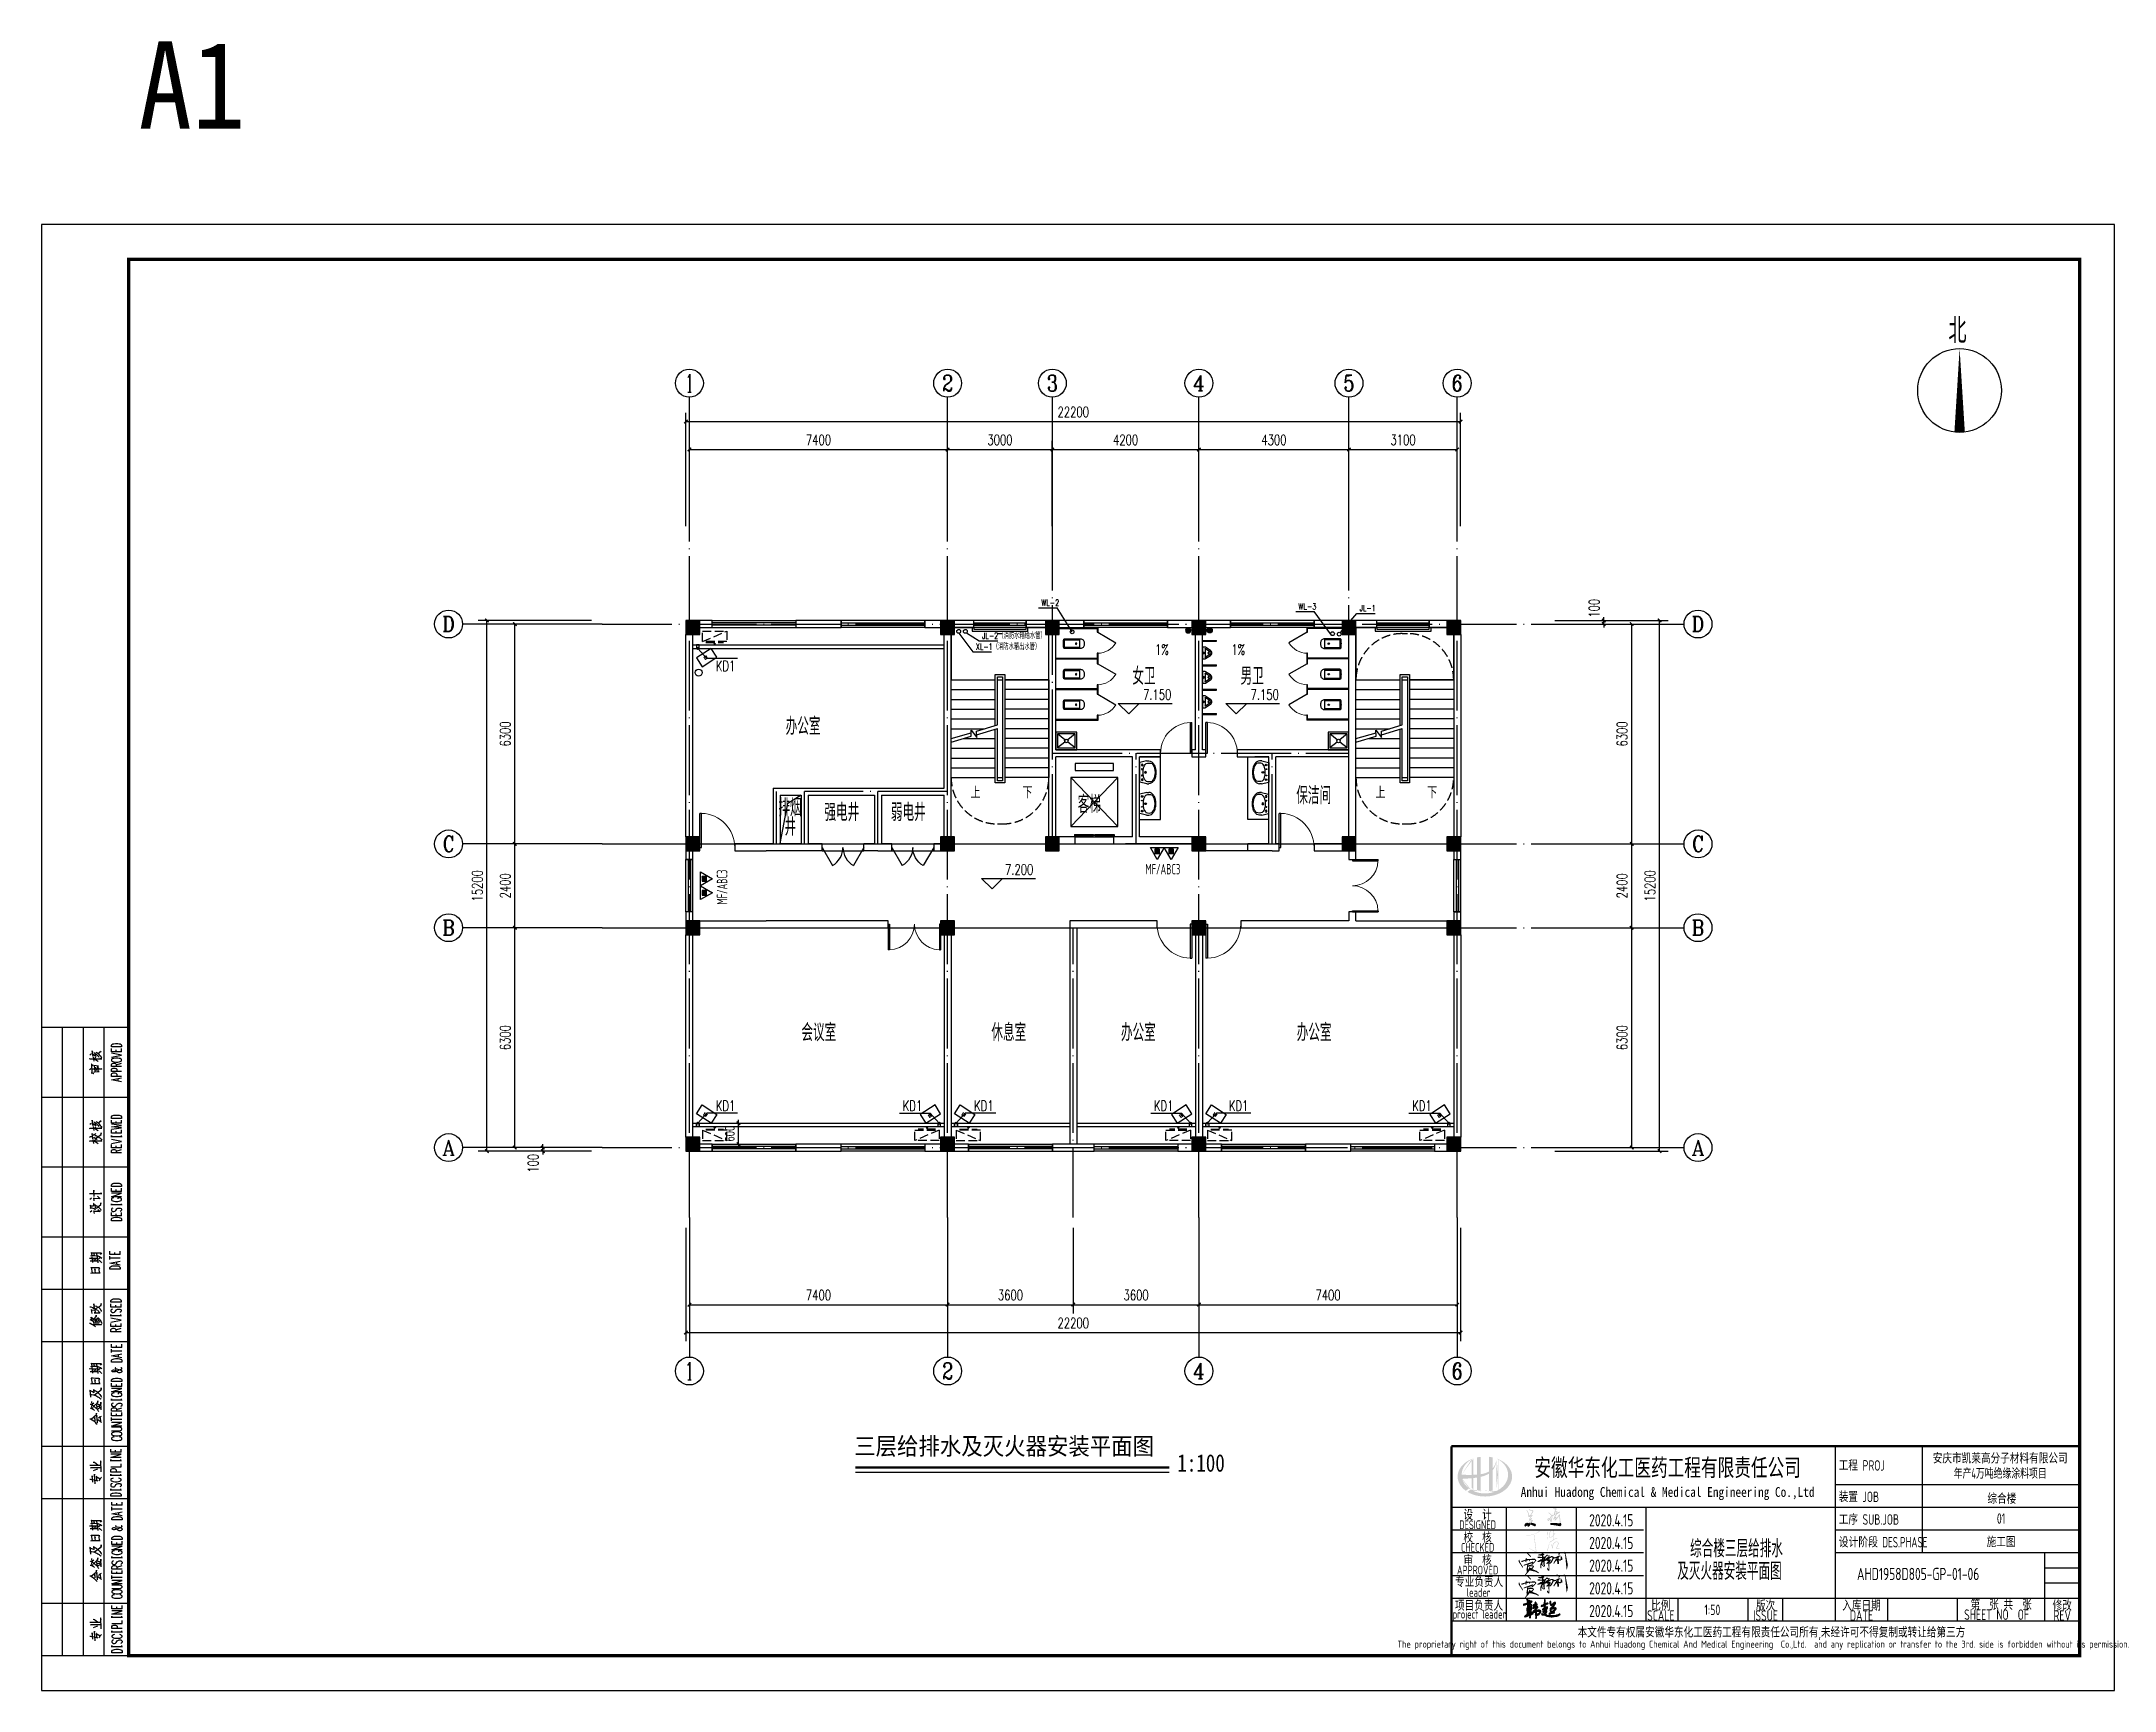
# Model space of a CAD drawing. Extents: x 6128144 to 12201635, y -1670122 to -706096.
# Drawn here: x 6425902 to 6485302, y -753340 to -706096 of the extents above; entities that cross this region are included whole.
import ezdxf
from ezdxf.enums import TextEntityAlignment as Align

# ---------------------------------------------------------------- set-up
doc = ezdxf.new("R2010")
doc.units = 0
doc.header["$LTSCALE"] = 1000
doc.header["$MEASUREMENT"] = 0
doc.linetypes.add('DASH', pattern=[0.35, 0.25, -0.1])
doc.linetypes.add('DOTE', pattern=[2.42, 2, -0.2, 0.02, -0.2])
doc.layers.get('0').update_dxf_attribs({"linetype": 'CONTINUOUS'})
doc.layers.get('Defpoints').update_dxf_attribs({"linetype": 'CONTINUOUS'})
for name, color, linetype in [('AXIS', 3, 'CONTINUOUS'), ('AXIS_TEXT', 7, 'CONTINUOUS'), ('COLUMN', 9, 'CONTINUOUS'), ('DIM_ELEV', 3, 'CONTINUOUS'), ('DIM_SYMB', 3, 'CONTINUOUS'), ('DOTE', 252, 'CONTINUOUS'), ('LATRINE', 6, 'CONTINUOUS'), ('LVTRY', 6, 'CONTINUOUS'), ('PUB_DIM', 3, 'CONTINUOUS'), ('PUB_HATCH', 8, 'CONTINUOUS'), ('PUB_TEXT', 7, 'CONTINUOUS'), ('PUB_TITLE', 4, 'CONTINUOUS'), ('STAIR', 5, 'CONTINUOUS'), ('TEXT_给水', 7, 'CONTINUOUS'), ('TWT_LEAD', 3, 'CONTINUOUS'), ('VPIPE_DIM', 3, 'CONTINUOUS'), ('WALL', 2, 'CONTINUOUS'), ('WINDOW', 4, 'CONTINUOUS'), ('厨卫布置', 6, 'CONTINUOUS'), ('图名', 15, 'CONTINUOUS'), ('填充', 251, 'CONTINUOUS'), ('排水', 221, 'CONTINUOUS')]:
    doc.layers.add(name, color=color, linetype=linetype)
doc.styles.add('_TCH_AXIS', font='COMPLEX', dxfattribs={"bigfont": 'GBCBIG'})
doc.styles.add('_TCH_DIM', font='SIMPLEX', dxfattribs={"bigfont": 'GBCBIG'})
doc.styles.add('_TCH_DIM_T3', font='SIMPLEX', dxfattribs={"width": 0.705882, "bigfont": 'GBCBIG'})
doc.styles.add('_TCH_DIM_T3_T3', font='SIMPLEX', dxfattribs={"width": 0.705882, "bigfont": 'GBCBIG'})
doc.styles.add('_TCH_LABEL', font='COMPLEX', dxfattribs={"bigfont": 'GBCBIG'})
doc.styles.add('AHD', font='sceie.shx', dxfattribs={"width": 0.7, "bigfont": 'sceic.shx'})
doc.styles.add('COMPLEX', font='COMPLEX')
doc.styles.add('DIM_FONT', font='SIMPLEX', dxfattribs={"width": 0.7, "bigfont": 'GBCBIG'})
doc.styles.add('sceie', font='sceie.shx', dxfattribs={"bigfont": 'sceic.shx'})
doc.styles.add('schuco', font='sceie.shx', dxfattribs={"width": 0.7, "bigfont": 'sceic.shx'})
doc.styles.add('X02W-L0100$0$_TWT_SERIAL', font='SIMPLEX', dxfattribs={"width": 0.8, "height": 3.5, "bigfont": 'HZTXT'})
doc.styles.add('宋体', font='', dxfattribs={"width": 0.7})
doc.styles.add('样式 1', font='sceie.shx', dxfattribs={"width": 0.7, "bigfont": 'sceic.shx'})
doc.styles.get('宋体').set_extended_font_data('SimSun')
doc.dimstyles.new('_TCH_ARCH&&100', dxfattribs={"dimtxt": 297.5, "dimasz": 100, "dimexe": 250, "dimexo": 300, "dimgap": 126.25, "dimtad": 1, "dimdec": 0, "dimzin": 0, "dimdsep": 46, "dimtxsty": '_TCH_DIM_T3', "dimblk": 'ARCHTICK', "dimcen": 0.09, "dimclrt": 7, "dimazin": 2, "dimtfac": 1, "dimtdec": 0, "dimtix": 1, "dimtmove": 2, "dimatfit": 3, "dimfxl": 0, "dimtolj": 1, "dimtzin": 0, "dimarcsym": 0})
doc.dimstyles.new('_TCH_ARCH&&100$TCH&&100', dxfattribs={"dimtxt": 252.875, "dimasz": 100, "dimexe": 250, "dimexo": 300, "dimgap": 122.3125, "dimtad": 1, "dimdec": 0, "dimzin": 0, "dimdsep": 46, "dimtxsty": '_TCH_DIM_T3_T3', "dimblk": 'ARCHTICK', "dimcen": 0.09, "dimclrt": 7, "dimazin": 2, "dimtfac": 1, "dimtdec": 0, "dimtix": 1, "dimtmove": 2, "dimatfit": 3, "dimfxl": 0, "dimtolj": 1, "dimtzin": 0, "dimarcsym": 0})

msp = doc.modelspace()

# ---------------------------------------------------------------- texts
for s, height, style, width, p in [('女卫', 500, 'schuco', 0.7, (6457161.2, -724527.9)), ('男卫', 500, 'schuco', 0.7, (6460259.7, -724527.9)), ('办公室', 500, 'schuco', 0.7, (6447225.7, -725961.7)), ('客梯', 500, 'schuco', 0.7, (6455593.6, -728200)), ('保洁间', 500, 'schuco', 0.7, (6461856.3, -727946.9)), ('排烟', 500, 'schuco', 0.7, (6447015.4, -728295.5)), ('强电井', 500, 'schuco', 0.7, (6448335.3, -728429.2)), ('弱电井', 500, 'schuco', 0.7, (6450240.3, -728429.2)), ('井', 500, 'schuco', 0.7, (6447191.8, -728845.4)), ('会议室', 500, 'schuco', 0.7, (6447677.9, -734737)), ('休息室', 500, 'schuco', 0.7, (6453120.1, -734737)), ('办公室', 500, 'schuco', 0.7, (6456831.7, -734737)), ('办公室', 500, 'schuco', 0.7, (6461868.8, -734737)), ('工程 PROJ', 300, 'sceie', 0.8, (6477398.4, -747039.6)), ('装置 JOB', 300, 'sceie', 0.8, (6477398.4, -747939.6)), ('工序 SUB.JOB', 300, 'sceie', 0.8, (6477398.4, -748589.6)), ('设计阶段 DES.PHASE', 300, 'sceie', 0.75, (6477398.4, -749239.6))]:
    msp.add_text(s, height=height, dxfattribs=dict(style=style, width=width)).set_placement(p)
for s, height, style, width, p in [('安徽华东化工医药工程有限责任公司', 500, '宋体', 0.7, (6472496.5, -746939.6)), ('安庆市凯莱高分子材料有限公司', 300, 'sceie', 0.8, (6482025.3, -746669.4)), ('年产4万吨绝缘涂料项目', 300, 'sceie', 0.65, (6482025.3, -747104.4)), ('Anhui Huadong Chemical & Medical Engineering Co.,Ltd', 280, '宋体', 0.85, (6472496.5, -747689.6)), ('综合楼', 300, 'sceie', 0.8, (6482073.1, -747825.6)), ('设  计', 300, 'AHD', 0.8, (6467051.6, -748289.6)), ('设  计', 300, 'AHD', 0.8, (6467051.6, -748289.6)), ('01', 300, 'sceie', 0.8, (6482051.6, -748414.6)), ('DESIGNED', 250, 'AHD', 0.8, (6467051.6, -748589.6)), ('DESIGNED', 250, 'AHD', 0.8, (6467051.6, -748589.6)), ('校  核', 300, 'AHD', 0.8, (6467051.6, -748939.6)), ('校  核', 300, 'AHD', 0.8, (6467051.6, -748939.6)), ('综合楼三层给排水', 500, 'AHD', 0.7, (6474470.4, -749249.5)), ('施工图', 300, 'sceie', 0.8, (6482051.6, -749064.6)), ('CHECKED', 250, 'AHD', 0.8, (6467051.6, -749239.6)), ('CHECKED', 250, 'AHD', 0.8, (6467051.6, -749239.6)), ('审  核', 300, 'AHD', 0.8, (6467051.6, -749589.6)), ('审  核', 300, 'AHD', 0.8, (6467051.6, -749589.6)), ('及灭火器安装平面图', 500, 'AHD', 0.7, (6474268.2, -749895.5)), ('APPROVED', 250, 'AHD', 0.8, (6467051.6, -749889.6)), ('APPROVED', 250, 'AHD', 0.8, (6467051.6, -749889.6)), ('专业负责人', 300, 'AHD', 0.8, (6467094.5, -750209.6)), ('项目负责人', 300, 'AHD', 0.8, (6467091.6, -750889.6)), ('leader', 250, 'AHD', 0.8, (6467081.6, -750529.6)), ('比例', 300, 'sceie', 0.8, (6472301.6, -750889.6)), ('版次', 300, 'sceie', 0.8, (6475301.6, -750889.6)), ('入库日期', 300, 'sceie', 0.8, (6478051.6, -750889.6)), ('第  张 共  张', 300, 'sceie', 0.8, (6482051.6, -750864.6)), ('修改', 300, 'sceie', 0.8, (6483801.6, -750889.6)), ('project leader', 250, 'AHD', 0.8, (6467101.6, -751189.6)), ('SCALE', 300, 'sceie', 0.8, (6472301.6, -751189.6)), ('1:50', 300, 'sceie', 0.8, (6473777.5, -751026.5)), ('ISSUE', 300, 'sceie', 0.8, (6475301.6, -751189.6)), ('DATE', 300, 'sceie', 0.8, (6478051.6, -751189.6)), ('SHEET NO  OF  ', 300, 'sceie', 0.8, (6482051.6, -751164.6)), ('REV', 300, 'sceie', 0.8, (6483801.6, -751189.6)), ('The proprietary right of this document belongs to Anhui Huadong Chemical And Medical Engineering  Co.,Ltd.  and any replication or transfer to the 3rd. side is forbidden without its permission. ', 200, 'AHD', 0.8, (6475293.8, -752039.6)), ('本文件专有权属安徽华东化工医药工程有限责任公司所有,未经许可不得复制或转让给第三方', 300, 'sceie', 0.8, (6475472.7, -751688.5))]:
    msp.add_text(s, height=height, dxfattribs=dict(style=style, width=width)).set_placement(p, align=Align.MIDDLE)
at = {"style": 'sceie', "width": 0.8}
for p in [(6470880.9, -748461), (6470880.9, -748461), (6470880.9, -749111), (6470880.9, -749111), (6470880.9, -749761), (6470880.9, -749761), (6470880.9, -750411), (6470880.9, -750411), (6470880.9, -751061), (6470880.9, -751061)]:
    msp.add_attdef('2020.4.15', text='200320-02-040', height=350, dxfattribs=at).set_placement(p, align=Align.MIDDLE)
at = {"layer": 'PUB_TEXT', "style": '_TCH_DIM'}
msp.add_text('北', height=723.4, dxfattribs=at).set_placement((6480541.3, -714741.2))
at = {"layer": 'PUB_TEXT', "width": 0.705882}
for s, style, p in [('1%', '_TCH_AXIS', (6457809.1, -723665.1)), ('1%', '_TCH_AXIS', (6459993.9, -723665.1)), ('KD1', '_TCH_LABEL', (6445223.8, -724132.8)), ('KD1', '_TCH_LABEL', (6445223.8, -736735.4)), ('KD1', '_TCH_LABEL', (6450579.1, -736735.4)), ('KD1', '_TCH_LABEL', (6452623.8, -736735.4)), ('KD1', '_TCH_LABEL', (6457779.1, -736735.4)), ('KD1', '_TCH_LABEL', (6459923.8, -736735.4)), ('KD1', '_TCH_LABEL', (6465179.1, -736735.4))]:
    msp.add_text(s, height=297.5, dxfattribs=dict(at, style=style)).set_placement(p)
at = {"layer": 'PUB_TEXT', "color": 0, "style": '_TCH_DIM', "width": 0.705882}
for s, p in [('7.150', (6457466.3, -724955.6)), ('7.150', (6460548.2, -724955.6)), ('7.200', (6453510.6, -729967.5))]:
    msp.add_text(s, height=297.5, dxfattribs=at).set_placement(p)
at = {"layer": 'PUB_TEXT', "color": 0, "style": '_TCH_DIM'}
for s, p in [('上', (6452524.7, -727780.3)), ('下', (6454009, -727780.3)), ('上', (6464124.7, -727780.3)), ('下', (6465609, -727780.3))]:
    msp.add_text(s, height=337.6, dxfattribs=at).set_placement(p)
at = {"layer": 'PUB_TEXT', "color": 7, "style": '样式 1', "width": 0.7}
msp.add_text('MF/ABC3', height=300, rotation=90, dxfattribs=at).set_placement((6445553, -730821))
msp.add_text('MF/ABC3', height=300, dxfattribs=at).set_placement((6457535.2, -729957.4))
at = {"layer": 'TEXT_给水', "color": 4, "style": 'sceie', "width": 0.8}
msp.add_text('AHD1958D805-GP-01-06', height=350, dxfattribs=at).set_placement((6477922.5, -750175.1))
at = {"layer": 'TWT_LEAD', "color": 7, "style": 'X02W-L0100$0$_TWT_SERIAL', "width": 0.64}
for s, p in [('WL-2', (6454553.2, -722261.3)), ('WL-3', (6461919.1, -722368.2))]:
    msp.add_text(s, height=175, dxfattribs=at).set_placement(p)
at = {"layer": 'TWT_LEAD', "color": 3, "style": 'X02W-L0100$0$_TWT_SERIAL', "width": 0.64}
for s, p in [('JL-1', (6463670.1, -722418.9)), ('JL-2（消防水箱给水管）', (6452853.7, -723208))]:
    msp.add_text(s, height=175, dxfattribs=at).set_placement(p)
at = {"layer": 'TWT_LEAD', "color": 1, "style": 'X02W-L0100$0$_TWT_SERIAL', "width": 0.64}
msp.add_text('XL-1（消防水箱出水管）', height=175, dxfattribs=at).set_placement((6452672.2, -723522.4))
at = {"layer": '厨卫布置', "style": 'DIM_FONT', "width": 0.494118}
for rotation, p in [(32.716692, (6444919.5, -723808.5)), (327.283308, (6444862.5, -736850.9)), (32.716692, (6451345.4, -736931.2)), (327.283308, (6452262.5, -736850.9)), (32.716692, (6458545.4, -736931.2)), (327.283308, (6459462.5, -736850.9)), (32.716692, (6465945.4, -736931.2))]:
    msp.add_text('LW', height=89.65, rotation=rotation, dxfattribs=at).set_placement(p)
at = {"layer": '图名', "style": '宋体', "width": 0.9}
msp.add_text('  A1', height=2500, dxfattribs=at).set_placement((6425620.5, -708595.6))
at = {"layer": '图名', "color": 7, "style": '宋体'}
for s, width, p in [('三层给排水及灭火器安装平面图', 0.9, (6449188.3, -746588.2)), ('1:100', 0.8, (6458447, -747069.1))]:
    msp.add_text(s, height=500, dxfattribs=dict(at, width=width)).set_placement(p)

# ---------------------------------------------------------------- blocks, each defined once
blk = doc.blocks.new('$lvtry$00000171')
at = {"layer": '排水'}
for p, q in [((-74, 11), (-11, 74)), ((-70, -27), (27, 70)), ((-53, -53), (53, 53)), ((-27, -70), (70, 27)), ((11, -74), (74, -11))]:
    blk.add_line(p, q, dxfattribs=at)
blk.add_circle((0, 0), 75, dxfattribs=at)
blk.add_point((0, 0), dxfattribs=at)
blk = doc.blocks.new('A$C2E081725')
at = {"linetype": 'DASH'}
for p, q in [((700, 94), (0, 394)), ((600, 64), (100, 64)), ((138, 94), (138, 64)), ((350, 8), (327, 39)), ((350, 49), (350, 0)), ((350, 8), (373, 39)), ((563, 94), (563, 64))]:
    blk.add_line(p, q, dxfattribs=at)
blk.add_lwpolyline([(0, 394), (0, 94), (700, 94), (700, 394)], close=True, dxfattribs=at)
blk = doc.blocks.new('$TCHSYS$APDOOR2D')
blk.add_line((0.5, 0), (0, 0.866))
at = {"lineweight": 13}
blk.add_arc((0.5, 0), 1, 120, 180, dxfattribs=at)
blk = doc.blocks.new('$lvtry$00000200')
at = {"color": 0}
for p, q in [((-110, -40), (-110, -470)), ((100, -30), (-100, -30)), ((110, -470), (110, -40))]:
    blk.add_line(p, q, dxfattribs=at)
blk.add_lwpolyline([(100, 0), (-100, 0, 0.414214), (-140, -40), (-140, -480, 0.414214), (-30, -590), (30, -590, 0.414214), (140, -480), (140, -40, 0.414214)], format="xyb", close=True, dxfattribs=at)
blk.add_lwpolyline([(140, -470), (-140, -470)], dxfattribs=at)
blk.add_circle((0, -359), 20, dxfattribs=at)
for centre, start, end in [((-100, -40), 90, 180), ((100, -40), 0, 90)]:
    blk.add_arc(centre, 10, start, end, dxfattribs=at)
for p in [(0, 0), (0, -359)]:
    blk.add_point(p, dxfattribs=at)
blk = doc.blocks.new('$lvtry$00000221')
at = {"color": 0}
for p, q in [((-124, -91), (-43, -216)), ((-116, -76), (116, -76)), ((43, -216), (124, -91))]:
    blk.add_line(p, q, dxfattribs=at)
blk.add_lwpolyline([(69, -231, -0.57735), (-69, -231), (-162, -88, -0.145378), (-170, -61), (-170, 0), (170, 0), (170, -61, -0.145378), (162, -88)], format="xyb", close=True, dxfattribs=at)
for centre, radius in [((0, -177), 20), ((0, -38), 17.7)]:
    blk.add_circle(centre, radius, dxfattribs=at)
for centre, radius, start, end in [((-116, -86), 10, 90, 213.0863), ((0, -191), 50, 210, 330), ((116, -86), 10, 326.9137, 90)]:
    blk.add_arc(centre, radius, start, end, dxfattribs=at)
for p in [(0, -38), (0, -177)]:
    blk.add_point(p, dxfattribs=at)
blk = doc.blocks.new('A$C04D97144')
for p, q in [((6, 0), (6, 180)), ((12, 0), (12, 180)), ((18, 0), (18, 180)), ((0, 160), (25, 160)), ((0, 140), (25, 140)), ((0, 120), (25, 120)), ((0, 105), (25, 105)), ((0, 90), (25, 90)), ((0, 60), (25, 60)), ((0, 45), (25, 45)), ((0, 15), (25, 15))]:
    blk.add_line(p, q)
blk.add_lwpolyline([(0, 180), (0, 0), (25, 0), (25, 180)], close=True)
for points in [[(13.86, 172.15), (14.14, 172.35), (14.27, 172.38), (14.34, 172.35)], [(14.77, 171.68), (14.55, 173.26), (14.52, 173.14), (14.6, 172.92)], [(14.74, 172.24), (14.91, 172.21), (15.58, 171.72), (15.62, 171.68), (15.41, 172.54)], [(15.05, 172.71), (15.19, 172.68), (15.62, 172.35), (15.65, 172.32), (15.93, 172.07), (16.21, 171.79), (16.46, 171.47)], [(15.62, 172.92), (15.82, 172.82), (16.28, 172.49), (16.56, 172.15), (16.86, 171.79), (17.09, 171.47), (17.27, 171.22)], [(16.39, 172.38), (16.86, 172.95), (17.09, 173.06), (16.81, 172.89)], [(22.97, 174.41), (20.03, 174.41), (20.03, 174.9), (20.17, 175.1), (20.47, 175.24), (20.72, 175.32), (21.18, 175.38), (21.87, 175.38), (22.28, 175.32), (22.58, 175.24), (22.83, 175.1), (22.97, 174.9), (22.97, 174.41), (22.97, 174.41)], [(22.97, 173), (20.03, 173), (20.03, 173.91)], [(20.03, 171.46), (22.97, 172.02), (20.03, 172.59)], [(21.43, 173), (21.43, 173.56)], [(22.97, 173), (22.97, 173.91)], [(13.78, 167.95), (14.06, 168.13), (14.27, 168.19)], [(13.81, 170.94), (13.95, 171.05), (13.92, 171.02), (17.27, 171.02), (17, 170.98), (16.72, 171.02)], [(14.27, 166.93), (14.52, 166.93), (14.71, 166.88), (14.91, 166.82), (15.05, 166.76)], [(14.56, 166.93), (14.41, 169.49), (14.31, 169.43), (14.77, 169.08)], [(14.66, 168.06), (14.71, 168.13), (17.28, 168.09), (17.03, 168.05), (16.72, 168.09)], [(14.8, 171.44), (14.97, 170.34)], [(16.18, 168.75), (16.32, 168.86), (14.97, 169.04), (15.08, 169.08), (15.27, 167.31)], [(14.99, 171.05), (15.44, 170.8), (15.79, 170.59), (16.04, 170.42), (16.29, 170.2)], [(15.02, 167.18), (15.27, 167.25), (16.53, 167.36), (16.29, 167.32), (16.18, 168.75), (16.15, 168.58), (16.21, 168.27)], [(15.19, 171.05), (15.54, 171.41)], [(15.73, 167.59), (15.62, 168.61)], [(20.03, 170.48), (20.17, 170.34), (20.47, 170.2), (20.72, 170.14), (21.18, 170.06), (21.87, 170.06), (22.28, 170.14), (22.58, 170.2), (22.83, 170.34), (22.97, 170.48), (22.97, 170.77), (22.83, 170.91), (22.58, 171.05), (22.28, 171.11), (21.87, 171.19), (21.18, 171.19), (20.72, 171.11), (20.47, 171.05), (20.17, 170.91), (20.03, 170.77), (20.03, 170.48), (20.03, 170.48)], [(22.97, 168.74), (20.03, 168.74), (20.03, 169.37), (20.17, 169.57), (20.33, 169.65), (20.58, 169.71), (20.88, 169.71), (21.18, 169.65), (21.27, 169.57), (21.43, 169.37), (21.43, 168.74)], [(22.97, 167.34), (20.03, 167.34), (20.03, 167.97), (20.17, 168.17), (20.33, 168.24), (20.58, 168.31), (21.02, 168.31), (21.27, 168.24), (21.43, 168.17), (21.57, 167.97), (21.57, 167.34)], [(22.97, 165.93), (20.03, 165.93), (20.03, 166.57), (20.17, 166.77), (20.33, 166.84), (20.58, 166.92), (21.02, 166.92), (21.27, 166.84), (21.43, 166.77), (21.57, 166.57), (21.57, 165.93)], [(21.43, 169.23), (22.97, 169.71)], [(22.97, 164.39), (20.03, 164.95), (22.97, 165.52)], [(21.98, 164.61), (21.98, 165.3)], [(22.97, 153.91), (20.03, 153.91), (20.03, 154.4), (20.17, 154.6), (20.47, 154.74), (20.72, 154.82), (21.18, 154.88), (21.87, 154.88), (22.28, 154.82), (22.58, 154.74), (22.83, 154.6), (22.97, 154.4), (22.97, 153.91), (22.97, 153.91)], [(13.81, 151.05), (13.95, 151.16), (13.92, 151.13), (17.27, 151.13), (17, 151.1), (16.72, 151.13)], [(13.81, 148.52), (14.06, 148.69), (14.23, 148.76), (14.41, 148.76)], [(13.86, 152.26), (14.14, 152.46), (14.27, 152.49), (14.34, 152.46)], [(14.71, 148.1), (14.52, 149.54), (14.49, 149.43), (14.55, 149.29)], [(14.77, 151.79), (14.55, 153.37), (14.52, 153.26), (14.6, 153.03)], [(14.74, 152.35), (14.91, 152.32), (15.58, 151.84), (15.62, 151.79), (15.41, 152.67)], [(14.8, 151.55), (14.97, 150.45)], [(14.91, 149.01), (15.22, 149.35), (15.36, 149.43), (15.54, 149.54)], [(14.99, 151.16), (15.44, 150.91), (15.79, 150.7), (16.04, 150.53), (16.29, 150.31)], [(15.05, 152.82), (15.19, 152.81), (15.62, 152.46), (15.65, 152.43), (15.93, 152.18), (16.21, 151.9), (16.46, 151.58)], [(15.19, 151.16), (15.54, 151.52)], [(15.33, 148.98), (15.57, 149.01), (15.96, 148.83), (16.28, 148.66), (16.53, 148.47), (16.72, 148.3), (16.92, 148.13), (17.09, 147.92), (17.27, 147.67)], [(15.62, 153.03), (15.82, 152.95), (16.28, 152.6), (16.56, 152.26), (16.86, 151.9), (17.09, 151.58), (17.27, 151.33)], [(15.73, 148.21), (15.79, 148.3), (17.09, 149.29), (17.12, 149.82), (17.03, 149.32), (16.92, 149.18)], [(16.39, 152.49), (16.86, 153.06), (17.09, 153.17), (16.81, 153)], [(22.97, 152.51), (20.03, 152.51), (20.03, 153.42)], [(20.03, 150.83), (22.97, 151.18), (20.03, 151.52), (22.97, 151.88), (20.03, 152.23)], [(22.97, 149.7), (20.03, 149.7), (20.03, 150.61)], [(20.03, 148.52), (20.03, 148.98), (20.03, 148.71), (22.89, 148.71), (22.89, 148.52), (22.89, 148.98)], [(21.43, 152.51), (21.43, 153.06)], [(21.43, 149.7), (21.43, 150.26)], [(22.97, 152.51), (22.97, 153.42)], [(22.97, 149.7), (22.97, 150.61)], [(13.81, 147.36), (13.98, 147.5), (13.92, 147.45), (17.27, 147.45), (17.06, 147.39), (16.78, 147.45)], [(14.74, 147.84), (14.94, 146.76)], [(14.91, 148.47), (15.13, 148.44), (15.54, 148.16), (15.82, 147.95), (15.93, 147.84)], [(14.94, 147.45), (15.33, 147.28), (15.68, 147.08), (15.99, 146.89), (16.28, 146.65)], [(15.08, 147.47), (15.44, 147.88)], [(20.03, 146.76), (22.97, 147.33), (20.03, 147.89)], [(22.97, 145.5), (20.03, 145.5), (20.03, 146.42)], [(22.97, 144.03), (20.03, 144.03), (20.03, 144.67), (20.17, 144.88), (20.33, 144.94), (20.58, 145.02), (20.88, 145.02), (21.18, 144.94), (21.27, 144.88), (21.43, 144.67), (21.43, 144.03)], [(21.43, 145.5), (21.43, 146.07)], [(21.43, 144.53), (22.97, 145.02)], [(22.97, 145.5), (22.97, 146.42)], [(13.78, 132.37), (13.98, 132.39), (17.28, 132.39), (17.06, 132.37), (16.78, 132.39)], [(13.86, 130.75), (14.14, 130.97), (14.28, 131.08), (14.45, 131.15)], [(15.13, 131.49), (14.99, 133.33), (14.97, 133.22), (15.02, 132.98)], [(15.13, 130.33), (15.02, 131.11), (14.97, 131.07), (16.72, 131), (16.84, 130.89), (16.04, 131.66)], [(22.97, 134.41), (20.03, 134.41), (20.03, 134.9), (20.17, 135.1), (20.47, 135.25), (20.72, 135.31), (21.18, 135.39), (21.87, 135.39), (22.28, 135.31), (22.58, 135.25), (22.83, 135.1), (22.97, 134.9), (22.97, 134.41), (22.97, 134.41)], [(22.97, 133), (20.03, 133), (20.03, 133.91)], [(22.97, 131.46), (20.03, 131.46), (22.97, 132.45), (20.03, 132.45)], [(20.72, 131.19), (20.47, 131.11), (20.17, 130.97), (20.03, 130.83), (20.03, 130.55), (20.17, 130.42), (20.47, 130.28), (20.72, 130.2), (21.18, 130.14), (21.87, 130.14), (22.28, 130.2), (22.58, 130.28), (22.83, 130.42), (22.97, 130.55), (22.97, 130.83), (22.83, 130.97), (22.58, 131.11), (22.28, 131.19), (21.87, 131.19), (21.87, 130.83)], [(21.43, 133), (21.43, 133.56)], [(22.97, 133), (22.97, 133.91)], [(13.92, 128.22), (14.17, 128.26), (14.45, 128.26), (14.71, 128.19), (14.97, 128.11), (15.13, 128), (15.27, 127.89), (15.41, 127.75)], [(13.98, 127.12), (14.38, 127.45), (14.55, 127.52)], [(14.14, 128.29), (14.09, 129.06), (14, 128.99), (14.23, 128.9), (14.42, 128.9), (14.6, 128.9), (14.8, 128.9), (14.88, 128.93), (14.97, 128.99), (14.99, 129.1), (15.02, 129.24), (15.02, 129.45), (14.99, 129.56), (14.94, 129.64)], [(15.16, 126.7), (15.05, 127.45), (14.94, 127.34), (15.16, 127.31), (16.67, 127.3), (16.78, 127.16), (16.18, 127.75)], [(15.51, 128.11), (15.36, 129.21), (15.27, 129.13), (15.51, 129.02), (15.79, 128.88), (16.01, 128.74), (16.21, 128.6), (16.46, 128.37), (16.7, 128.11), (16.89, 127.86), (17.03, 127.66), (17.12, 127.49)], [(15.76, 128.08), (15.76, 128.15), (17, 129.2), (17.03, 129.73), (16.95, 129.2), (16.84, 129.06)], [(20.03, 129.02), (20.03, 129.48), (20.03, 129.21), (22.89, 129.21), (22.89, 129.02), (22.89, 129.48)], [(20.47, 128.24), (20.17, 128.1), (20.03, 127.89), (20.03, 127.61), (20.17, 127.41), (20.47, 127.27), (20.72, 127.27), (21.02, 127.33), (21.18, 127.41), (21.27, 127.55), (21.57, 127.97), (21.73, 128.1), (21.87, 128.18), (22.12, 128.24), (22.58, 128.24), (22.83, 128.1), (22.97, 127.89), (22.97, 127.61), (22.83, 127.41), (22.58, 127.27)], [(22.97, 126.01), (20.03, 126.01), (20.03, 126.92)], [(22.97, 124.61), (20.03, 124.61), (20.03, 125.1), (20.17, 125.3), (20.47, 125.44), (20.72, 125.52), (21.18, 125.58), (21.87, 125.58), (22.28, 125.52), (22.58, 125.44), (22.83, 125.3), (22.97, 125.1), (22.97, 124.61), (22.97, 124.61)], [(21.43, 126.01), (21.43, 126.56)], [(22.97, 126.01), (22.97, 126.92)], [(13.75, 113.87), (13.92, 113.91), (16.13, 113.83)], [(13.92, 113.06), (14.09, 113.13), (16.21, 113.13)], [(14.14, 114.51), (14.45, 114.6), (15.08, 114.6), (15.76, 114.57), (16.18, 114.51), (16.64, 114.37), (16.92, 114.2), (17.34, 113.88)], [(14.49, 114.6), (14.34, 115.45), (14.27, 115.36), (15.13, 115.36), (15.19, 115.36), (16.46, 115.39), (16.95, 115.36), (17.23, 115.33), (17.31, 115.31), (16.95, 114.89), (17.2, 115.28)], [(14.69, 112.61), (14.52, 114.29)], [(15.16, 113.16), (15.08, 113.66)], [(15.19, 114.62), (15.11, 115.11)], [(15.65, 113.17), (15.57, 113.63)], [(15.93, 114.57), (15.93, 114.62), (15.85, 115.07)], [(16.29, 112.53), (16.07, 114.29), (16.04, 114.2), (16.13, 114.09)], [(16.39, 113.63), (16.72, 113.94), (16.86, 113.94), (16.61, 113.83)], [(16.46, 113.17), (16.61, 113.16), (16.89, 112.92), (17.09, 112.72), (17.23, 112.53)], [(22.54, 114.92), (19.59, 114.92), (19.59, 115.83)], [(19.59, 113.44), (19.59, 114.43)], [(19.59, 113.94), (22.54, 113.94)], [(22.54, 111.9), (19.59, 112.47), (22.54, 113.03)], [(21, 114.92), (21, 115.48)], [(22.54, 114.92), (22.54, 115.83)], [(14.17, 109.58), (14.45, 109.64), (15.08, 109.67), (15.73, 109.69), (15.82, 109.69), (16.28, 109.69), (16.86, 109.69), (16.67, 109.69), (16.5, 110.8), (16.7, 111.02), (16.43, 111.08), (16.1, 111.08), (15.44, 111.12), (14.77, 111.13), (14.2, 111.13), (14.28, 111.16), (14.49, 109.67)], [(15.51, 109.69), (15.33, 110.8), (15.3, 110.69), (15.41, 110.42)], [(22.54, 110.72), (19.59, 110.72), (19.59, 111.21), (19.75, 111.41), (20.05, 111.56), (20.3, 111.63), (20.75, 111.7), (21.44, 111.7), (21.85, 111.63), (22.15, 111.56), (22.4, 111.41), (22.54, 111.21), (22.54, 110.72), (22.54, 110.72)], [(21.55, 112.12), (21.55, 112.81)], [(22.86, 101.27), (19.92, 101.27), (19.92, 101.75), (20.06, 101.97), (20.36, 102.11), (20.61, 102.18), (21.07, 102.24), (21.76, 102.24), (22.17, 102.18), (22.47, 102.11), (22.72, 101.97), (22.86, 101.75), (22.86, 101.27), (22.86, 101.27)], [(13.78, 95.27), (13.95, 95.23), (14.41, 94.98), (14.45, 94.98), (14.8, 94.75), (15.08, 94.56), (15.3, 94.35), (15.51, 94.18)], [(13.84, 99.93), (14.17, 99.88), (14.63, 99.71), (15.11, 99.49), (15.41, 99.32), (15.65, 99.21), (15.85, 99.08)], [(13.84, 96.29), (14.27, 96.08), (14.6, 95.91), (14.85, 95.72), (14.91, 95.69), (15.11, 95.55)], [(14.38, 96.02), (14.41, 96.14), (14.28, 96.99), (14.23, 96.93), (14.63, 96.65), (14.97, 96.4), (15.19, 96.16), (15.4, 95.91), (15.58, 95.66), (15.71, 95.49)], [(14.49, 98.06), (14.34, 99.21), (14.27, 99.08), (15.25, 98.94), (15.25, 99.08), (15.36, 98.23), (15.11, 98.19), (15.41, 98.23), (16.7, 98.2)], [(14.66, 95.91), (14.69, 96.02), (15.71, 97.13), (15.68, 97.5), (15.68, 97.13), (15.57, 96.99)], [(14.83, 95.3), (16.46, 95.3), (16.28, 95.27), (16.13, 95.3)], [(15.16, 99.49), (14.99, 100.76), (14.97, 100.62), (15.02, 100.39)], [(15.11, 100.2), (15.27, 100.2), (15.73, 100.07), (15.99, 99.96), (16.21, 99.85), (16.42, 99.71), (16.61, 99.54), (16.81, 99.35), (16.95, 99.11), (17.09, 98.89), (17.14, 98.72), (17.2, 98.55)], [(15.41, 96.4), (15.51, 96.36), (15.54, 96.33), (15.76, 96.05), (15.96, 95.83), (16.1, 95.63)], [(15.54, 99.35), (15.57, 99.43), (17.09, 100.31), (17.12, 100.84), (17.03, 100.34), (16.86, 100.2)], [(15.76, 96.62), (15.87, 96.57), (15.93, 96.54), (16.21, 96.22), (16.24, 96.16), (16.39, 96), (16.53, 95.77), (16.67, 95.55)], [(16.81, 98.12), (16.04, 99)], [(16.1, 96.88), (16.29, 96.79), (16.57, 96.47), (16.81, 96.19), (16.95, 95.91), (17.12, 95.63), (17.23, 95.38), (17.28, 95.17)], [(22.86, 99.87), (19.92, 99.87), (19.92, 100.78)], [(20.36, 99.3), (20.06, 99.16), (19.92, 98.96), (19.92, 98.67), (20.06, 98.47), (20.36, 98.33), (20.61, 98.33), (20.91, 98.39), (21.07, 98.47), (21.16, 98.61), (21.46, 99.02), (21.62, 99.16), (21.76, 99.24), (22.01, 99.3), (22.47, 99.3), (22.72, 99.16), (22.86, 98.96), (22.86, 98.67), (22.72, 98.47), (22.47, 98.33)], [(19.92, 97.28), (19.92, 97.75), (19.92, 97.48), (22.78, 97.48), (22.78, 97.28), (22.78, 97.75)], [(19.92, 95.53), (22.86, 96.08), (19.92, 96.65)], [(22.86, 94.26), (19.92, 94.26), (19.92, 95.17)], [(21.32, 99.87), (21.32, 100.43)], [(22.86, 99.87), (22.86, 100.78)], [(22.86, 94.26), (22.86, 95.17)], [(14.74, 94.86), (17.23, 94.86), (17, 94.81), (16.57, 94.86)], [(22.86, 92.8), (19.92, 92.8), (19.92, 93.43), (20.06, 93.63), (20.22, 93.71), (20.47, 93.77), (20.77, 93.77), (21.07, 93.71), (21.16, 93.63), (21.32, 93.43), (21.32, 92.8)], [(23.05, 88.31), (20.09, 88.31), (20.09, 89.22)], [(21.32, 94.26), (21.32, 94.83)], [(21.32, 93.29), (22.86, 93.77)], [(23.05, 88.31), (23.05, 89.22)], [(14.49, 82.9), (14.34, 83.77), (14.27, 83.67), (15.13, 83.67), (15.19, 83.67), (16.46, 83.7), (16.95, 83.67), (17.23, 83.64), (17.31, 83.62), (16.95, 83.2), (17.2, 83.59)], [(15.19, 82.93), (15.11, 83.42)], [(15.93, 82.89), (15.93, 82.93), (15.85, 83.39)], [(20.09, 86.83), (20.09, 87.82)], [(20.09, 87.33), (23.05, 87.33)], [(23.05, 85.29), (20.09, 85.86), (23.05, 86.42)], [(23.05, 84.11), (20.09, 84.11), (20.09, 84.6), (20.25, 84.8), (20.55, 84.94), (20.8, 85.02), (21.26, 85.09), (21.95, 85.09), (22.34, 85.02), (22.65, 84.94), (22.89, 84.8), (23.05, 84.6), (23.05, 84.11), (23.05, 84.11)], [(21.49, 88.31), (21.49, 88.87)], [(22.04, 85.51), (22.04, 86.2)], [(13.75, 82.18), (13.92, 82.23), (16.13, 82.15)], [(13.92, 81.38), (14.09, 81.44), (16.21, 81.44)], [(14.14, 82.82), (14.45, 82.9), (15.08, 82.9), (15.76, 82.89), (16.18, 82.82), (16.64, 82.68), (16.92, 82.51), (17.34, 82.19)], [(14.17, 77.89), (14.45, 77.95), (15.08, 77.98), (15.73, 78), (15.82, 78), (16.28, 78), (16.86, 78), (16.67, 78), (16.5, 79.12), (16.7, 79.34), (16.43, 79.4), (16.1, 79.4), (15.44, 79.43), (14.77, 79.45), (14.2, 79.45), (14.28, 79.48), (14.49, 77.98)], [(14.69, 80.92), (14.52, 82.6)], [(15.16, 81.46), (15.08, 81.97)], [(15.51, 78), (15.33, 79.12), (15.3, 79.01), (15.41, 78.74)], [(15.65, 81.49), (15.57, 81.94)], [(16.29, 80.84), (16.07, 82.6), (16.04, 82.51), (16.13, 82.4)], [(16.39, 81.94), (16.72, 82.26), (16.86, 82.26), (16.61, 82.15)], [(16.46, 81.49), (16.61, 81.46), (16.89, 81.24), (17.09, 81.03), (17.23, 80.84)], [(21.35, 82.43), (21.26, 82.43), (21.1, 82.35), (21.1, 82.29), (21.26, 82.21), (21.49, 82.15), (22.2, 82.01), (22.65, 81.87), (22.89, 81.72), (23.05, 81.58), (23.05, 81.3), (22.89, 81.17), (22.75, 81.1), (22.5, 81.03), (22.2, 81.03), (21.95, 81.1), (21.79, 81.17), (21.26, 81.66), (21.1, 81.72), (20.8, 81.8), (20.55, 81.8), (20.25, 81.72), (20.09, 81.58), (20.25, 81.44), (20.55, 81.38), (20.8, 81.38), (21.26, 81.44), (21.65, 81.58), (22.65, 81.94), (22.89, 82.08), (23.05, 82.21), (23.05, 82.35), (22.89, 82.43), (22.75, 82.43)], [(23.05, 78.5), (20.09, 78.5), (20.09, 78.99), (20.25, 79.21), (20.55, 79.35), (20.8, 79.41), (21.26, 79.49), (21.95, 79.49), (22.34, 79.41), (22.65, 79.35), (22.89, 79.21), (23.05, 78.99), (23.05, 78.5), (23.05, 78.5)], [(23.05, 77.11), (20.09, 77.11), (20.09, 78.02)], [(21.49, 77.11), (21.49, 77.67)], [(23.05, 77.11), (23.05, 78.02)], [(14.14, 74.09), (14, 76.02), (13.89, 75.88), (14.06, 75.82), (14.6, 75.63), (15.13, 75.42), (15.08, 75.38), (15.08, 75.42), (14.97, 76.24), (14.88, 76.16), (15.19, 76.02), (15.47, 75.88), (15.68, 75.77), (15.85, 75.63), (16.13, 75.42), (16.35, 75.24), (16.57, 75), (16.72, 74.8), (16.89, 74.54), (17.06, 74.26), (17.2, 74.04)], [(13.92, 72), (14.06, 72.03), (14.85, 71.69)], [(14.23, 74.8), (14.38, 74.8), (14.91, 74.69), (15.22, 74.61), (15.54, 74.5), (15.87, 74.36), (16.15, 74.18), (16.5, 73.98), (16.75, 73.79), (16.98, 73.55), (17.09, 73.44)], [(14.49, 70.73), (14.41, 71.54)], [(14.56, 71.83), (14.42, 72.85)], [(14.6, 72.14), (15.05, 72.39)], [(14.85, 71.48), (14.99, 71.47), (15.51, 71.01), (15.57, 70.98), (15.82, 70.74), (16.13, 70.35), (16.28, 70.16), (16.42, 69.96)], [(15.05, 71.43), (16.13, 72.56), (16.13, 73.02), (16.1, 72.56), (15.9, 72.33)], [(15.22, 74.69), (17.12, 76.16), (17.12, 76.76), (17.06, 76.23), (17.03, 76.16), (16.81, 75.94)], [(15.76, 71.86), (15.87, 70.95)], [(16.04, 71.37), (16.46, 71.48), (16.7, 71.43), (16.39, 71.43)], [(16.07, 72.08), (16.28, 72.08), (17.06, 71.75)], [(17.14, 70.46), (17, 72.63), (17, 72.49), (17.03, 72.17)], [(23.05, 75.57), (20.09, 75.57), (23.05, 76.56), (20.09, 76.56)], [(20.8, 75.28), (20.55, 75.22), (20.25, 75.08), (20.09, 74.94), (20.09, 74.65), (20.25, 74.51), (20.55, 74.37), (20.8, 74.31), (21.26, 74.23), (21.95, 74.23), (22.34, 74.31), (22.65, 74.37), (22.89, 74.51), (23.05, 74.65), (23.05, 74.94), (22.89, 75.08), (22.65, 75.22), (22.34, 75.28), (21.95, 75.28), (21.95, 74.94)], [(20.55, 72.35), (20.25, 72.2), (20.09, 72), (20.09, 71.72), (20.25, 71.51), (20.55, 71.37), (20.8, 71.37), (21.1, 71.43), (21.26, 71.51), (21.35, 71.65), (21.65, 72.06), (21.79, 72.2), (21.95, 72.28), (22.2, 72.35), (22.65, 72.35), (22.89, 72.2), (23.05, 72), (23.05, 71.72), (22.89, 71.51), (22.65, 71.37)], [(20.11, 73.11), (20.11, 73.59), (20.11, 73.32), (22.95, 73.32), (22.95, 73.11), (22.95, 73.59)], [(13.89, 67.85), (14.03, 67.84), (14.49, 67.57), (14.97, 67.24), (15.27, 66.96), (15.62, 66.61), (15.93, 66.27)], [(13.92, 70.95), (14.12, 70.92), (14.55, 70.7), (14.88, 70.49), (15.16, 70.27)], [(14.23, 67.74), (15.76, 69.05), (15.76, 69.08), (15.79, 69.5), (15.71, 69.05), (15.57, 68.87)], [(14.52, 70.92), (14.94, 71.12)], [(15.4, 67.27), (15.4, 67.29), (15.4, 67.35), (15.27, 68.26), (15.27, 68.13), (15.33, 67.99)], [(16.04, 66.69), (16.07, 66.82), (15.9, 68.76), (15.87, 68.65), (15.9, 68.54)], [(16.13, 67.63), (16.24, 67.6), (16.78, 67.18), (17.09, 66.93), (17.12, 66.83), (16.86, 68.4), (16.39, 67.99)], [(16.28, 70.84), (16.64, 70.98), (16.81, 70.98), (16.57, 70.95)], [(16.86, 68.4), (17, 68.51), (17.17, 68.59)], [(23.05, 70.04), (20.09, 70.04), (20.09, 70.66), (20.25, 70.88), (20.39, 70.95), (20.64, 71.03), (20.94, 71.03), (21.26, 70.95), (21.35, 70.88), (21.49, 70.66), (21.49, 70.04)], [(23.05, 68.7), (20.09, 68.7), (20.09, 69.61)], [(20.09, 67.24), (20.09, 68.21)], [(20.09, 67.73), (23.05, 67.73)], [(23.05, 65.76), (20.09, 65.76), (23.05, 66.75), (20.09, 66.75)], [(20.09, 64.44), (22.2, 64.44), (22.65, 64.51), (22.89, 64.65), (23.05, 64.85), (23.05, 64.99), (22.89, 65.21), (22.65, 65.35), (22.2, 65.42), (20.09, 65.42)], [(21.49, 70.52), (23.05, 71.03)], [(21.49, 68.7), (21.49, 69.27)], [(23.05, 68.7), (23.05, 69.61)], [(20.09, 63.39), (20.25, 63.25), (20.55, 63.11), (20.8, 63.05), (21.26, 62.97), (21.95, 62.97), (22.34, 63.05), (22.65, 63.11), (22.89, 63.25), (23.05, 63.39), (23.05, 63.67), (22.89, 63.81), (22.65, 63.94), (22.34, 64.02), (21.95, 64.08), (21.26, 64.08), (20.8, 64.02), (20.55, 63.94), (20.25, 63.81), (20.09, 63.67), (20.09, 63.39), (20.09, 63.39)], [(20.8, 62.68), (20.55, 62.62), (20.25, 62.48), (20.09, 62.34), (20.09, 62.06), (20.25, 61.91), (20.55, 61.77), (20.8, 61.71), (21.26, 61.63), (21.95, 61.63), (22.34, 61.71), (22.65, 61.77), (22.89, 61.91), (23.05, 62.06), (23.05, 62.34), (22.89, 62.48), (22.65, 62.62), (22.34, 62.68)], [(13.86, 54.53), (14.09, 54.59), (17.03, 54.53)], [(14.06, 53.82), (14.31, 53.87), (17.06, 53.87)], [(14.8, 55.44), (15.16, 55.38), (15.71, 55.02), (16.28, 54.56)], [(14.91, 53.02), (15.85, 53.43), (16.15, 53.48)], [(17.12, 52.63), (16.98, 55.83), (16.95, 55.69), (17, 55.38)], [(22.81, 58.27), (19.86, 58.27), (19.86, 59.18)], [(22.81, 56.73), (19.86, 56.73), (22.81, 57.72), (19.86, 57.72)], [(19.86, 54.07), (22.81, 54.07), (22.81, 54.91)], [(22.81, 52.6), (19.86, 52.6), (19.86, 53.23), (20.01, 53.45), (20.16, 53.51), (20.41, 53.59), (20.86, 53.59), (21.11, 53.51), (21.26, 53.45), (21.41, 53.23), (21.41, 52.6)], [(19.87, 55.68), (19.87, 56.15), (19.87, 55.88), (22.72, 55.88), (22.72, 55.68), (22.72, 56.15)], [(21.26, 58.27), (21.26, 58.83)], [(22.81, 58.27), (22.81, 59.18)], [(13.84, 50.54), (14.06, 50.56), (15.11, 50.34), (16.04, 50.08), (15.99, 50.02), (15.79, 51.39), (15.71, 51.36), (16.84, 50.68)], [(14.74, 49.71), (14.55, 51.5), (14.55, 51.39), (14.6, 51.18)], [(15.36, 49.2), (15.19, 52.03), (15.16, 51.89), (15.19, 51.72)], [(16.46, 50.05), (16.7, 50.4), (16.84, 50.62), (16.98, 50.87), (17.09, 51.01), (17.23, 51.11)], [(20.56, 50.85), (20.31, 50.78), (20.01, 50.65), (19.86, 50.51), (19.86, 50.23), (20.01, 50.08), (20.31, 49.94), (20.56, 49.88), (21.02, 49.8), (21.71, 49.8), (22.1, 49.88), (22.42, 49.94), (22.65, 50.08), (22.81, 50.23), (22.81, 50.51), (22.65, 50.65), (22.42, 50.78), (22.1, 50.85)], [(20.31, 49.31), (20.01, 49.17), (19.86, 48.97), (19.86, 48.69), (20.01, 48.47), (20.31, 48.34), (20.56, 48.34), (20.86, 48.4), (21.02, 48.47), (21.11, 48.61), (21.41, 49.03), (21.55, 49.17), (21.71, 49.24), (21.96, 49.31), (22.42, 49.31), (22.65, 49.17), (22.81, 48.97), (22.81, 48.69), (22.65, 48.47), (22.42, 48.34)], [(19.87, 51.48), (19.87, 51.95), (19.87, 51.69), (22.72, 51.69), (22.72, 51.48), (22.72, 51.95)], [(19.87, 47.29), (19.87, 47.74), (19.87, 47.48), (22.72, 47.48), (22.72, 47.29), (22.72, 47.74)], [(22.81, 45.67), (19.86, 45.67), (19.86, 46.16), (20.01, 46.38), (20.31, 46.52), (20.56, 46.58), (21.02, 46.66), (21.71, 46.66), (22.1, 46.58), (22.42, 46.52), (22.65, 46.38), (22.81, 46.16), (22.81, 45.67), (22.81, 45.67)], [(23.13, 43.08), (20.19, 43.08), (20.19, 43.99)], [(20.19, 41.62), (20.19, 42.59)], [(20.19, 42.1), (23.13, 42.1)], [(21.59, 43.08), (21.59, 43.64)], [(23.13, 43.08), (23.13, 43.99)], [(13.75, 37.17), (13.92, 37.23), (16.13, 37.14)], [(13.92, 36.39), (14.09, 36.43), (16.21, 36.43)], [(14.14, 37.83), (14.45, 37.91), (15.08, 37.91), (15.76, 37.88), (16.18, 37.83), (16.64, 37.69), (16.92, 37.52), (17.34, 37.2)], [(14.49, 37.91), (14.34, 38.76), (14.27, 38.68), (15.13, 38.68), (15.19, 38.68), (16.46, 38.71), (16.95, 38.68), (17.23, 38.65), (17.31, 38.62), (16.95, 38.19), (17.2, 38.59)], [(14.69, 35.93), (14.52, 37.6)], [(15.16, 36.46), (15.08, 36.98)], [(15.19, 37.94), (15.11, 38.43)], [(15.65, 36.5), (15.57, 36.95)], [(15.93, 37.88), (15.93, 37.94), (15.85, 38.4)], [(16.29, 35.84), (16.07, 37.6), (16.04, 37.52), (16.13, 37.41)], [(16.39, 36.95), (16.72, 37.27), (16.86, 37.27), (16.61, 37.14)], [(16.46, 36.5), (16.61, 36.46), (16.89, 36.24), (17.09, 36.04), (17.23, 35.84)], [(23.13, 40.08), (20.19, 40.63), (23.13, 41.19)], [(23.13, 38.88), (20.19, 38.88), (20.19, 39.37), (20.33, 39.58), (20.63, 39.72), (20.88, 39.79), (21.33, 39.86), (22.03, 39.86), (22.43, 39.79), (22.73, 39.72), (22.98, 39.58), (23.13, 39.37), (23.13, 38.88), (23.13, 38.88)], [(21.43, 37.2), (21.33, 37.2), (21.18, 37.12), (21.18, 37.06), (21.33, 36.98), (21.59, 36.92), (22.28, 36.78), (22.73, 36.64), (22.98, 36.5), (23.13, 36.35), (23.13, 36.09), (22.98, 35.95), (22.83, 35.87), (22.58, 35.8), (22.28, 35.8), (22.03, 35.87), (21.88, 35.95), (21.33, 36.43), (21.18, 36.5), (20.88, 36.57), (20.63, 36.57), (20.33, 36.5), (20.19, 36.35), (20.33, 36.21), (20.63, 36.15), (20.88, 36.15), (21.33, 36.21), (21.73, 36.35), (22.73, 36.72), (22.98, 36.86), (23.13, 36.98), (23.13, 37.12), (22.98, 37.2), (22.83, 37.2)], [(22.14, 40.28), (22.14, 40.97)], [(14.14, 29.1), (14, 31.03), (13.89, 30.89), (14.06, 30.82), (14.6, 30.62), (15.13, 30.43), (15.08, 30.37), (15.08, 30.43), (14.97, 31.25), (14.88, 31.17), (15.19, 31.03), (15.47, 30.89), (15.68, 30.76), (15.85, 30.62), (16.13, 30.43), (16.35, 30.23), (16.57, 30.01), (16.72, 29.8), (16.89, 29.55), (17.06, 29.27), (17.2, 29.03)], [(14.17, 32.9), (14.45, 32.95), (15.08, 32.98), (15.73, 33.01), (15.82, 33.01), (16.28, 33.01), (16.86, 33.01), (16.67, 33.01), (16.5, 34.11), (16.7, 34.34), (16.43, 34.39), (16.1, 34.39), (15.44, 34.42), (14.77, 34.45), (14.2, 34.45), (14.28, 34.49), (14.49, 32.98)], [(14.23, 29.8), (14.38, 29.8), (14.91, 29.69), (15.22, 29.6), (15.54, 29.49), (15.87, 29.35), (16.15, 29.18), (16.5, 28.99), (16.75, 28.78), (16.98, 28.56), (17.09, 28.45)], [(15.22, 29.69), (17.12, 31.17), (17.12, 31.77), (17.06, 31.22), (17.03, 31.17), (16.81, 30.93)], [(15.51, 33.01), (15.33, 34.11), (15.3, 34), (15.41, 33.75)], [(23.13, 33.28), (20.19, 33.28), (20.19, 33.78), (20.33, 33.98), (20.63, 34.12), (20.88, 34.19), (21.33, 34.27), (22.03, 34.27), (22.43, 34.19), (22.73, 34.12), (22.98, 33.98), (23.13, 33.78), (23.13, 33.28), (23.13, 33.28)], [(23.13, 31.88), (20.19, 31.88), (20.19, 32.79)], [(23.13, 30.34), (20.19, 30.34), (23.13, 31.33), (20.19, 31.33)], [(20.88, 30.06), (20.63, 29.99), (20.33, 29.85), (20.19, 29.71), (20.19, 29.43), (20.33, 29.29), (20.63, 29.14), (20.88, 29.08), (21.33, 29.02), (22.03, 29.02), (22.43, 29.08), (22.73, 29.14), (22.98, 29.29), (23.13, 29.43), (23.13, 29.71), (22.98, 29.85), (22.73, 29.99), (22.43, 30.06), (22.03, 30.06), (22.03, 29.71)], [(21.59, 31.88), (21.59, 32.44)], [(23.13, 31.88), (23.13, 32.79)], [(13.92, 26.99), (14.06, 27.02), (14.85, 26.69)], [(13.92, 25.95), (14.12, 25.92), (14.55, 25.69), (14.88, 25.5), (15.16, 25.26)], [(14.23, 22.75), (15.76, 24.05), (15.76, 24.09), (15.79, 24.51), (15.71, 24.05), (15.57, 23.88)], [(14.49, 25.72), (14.41, 26.55)], [(14.56, 26.83), (14.42, 27.86)], [(14.52, 25.92), (14.94, 26.13)], [(14.6, 27.15), (15.05, 27.4)], [(14.85, 26.49), (14.99, 26.46), (15.51, 26), (15.57, 25.99), (15.82, 25.75), (16.13, 25.36), (16.28, 25.15), (16.42, 24.97)], [(15.05, 26.43), (16.13, 27.57), (16.13, 28.01), (16.1, 27.57), (15.9, 27.34)], [(15.76, 26.85), (15.87, 25.95)], [(16.04, 21.7), (16.07, 21.81), (15.9, 23.77), (15.87, 23.66), (15.9, 23.54)], [(16.04, 26.38), (16.46, 26.49), (16.7, 26.43), (16.39, 26.43)], [(16.07, 27.09), (16.28, 27.09), (17.06, 26.74)], [(16.28, 25.84), (16.64, 25.99), (16.81, 25.99), (16.57, 25.95)], [(17.14, 25.47), (17, 27.62), (17, 27.48), (17.03, 27.16)], [(20.19, 27.89), (20.19, 28.36), (20.19, 28.09), (23.05, 28.09), (23.05, 27.89), (23.05, 28.36)], [(20.63, 27.12), (20.33, 26.98), (20.19, 26.77), (20.19, 26.49), (20.33, 26.28), (20.63, 26.14), (20.88, 26.14), (21.18, 26.21), (21.33, 26.28), (21.43, 26.43), (21.73, 26.83), (21.88, 26.98), (22.03, 27.05), (22.28, 27.12), (22.73, 27.12), (22.98, 26.98), (23.13, 26.77), (23.13, 26.49), (22.98, 26.28), (22.73, 26.14)], [(23.13, 24.81), (20.19, 24.81), (20.19, 25.44), (20.33, 25.66), (20.49, 25.72), (20.74, 25.8), (21.04, 25.8), (21.33, 25.72), (21.43, 25.66), (21.59, 25.44), (21.59, 24.81)], [(23.13, 23.49), (20.19, 23.49), (20.19, 24.38)], [(21.59, 25.3), (23.13, 25.8)], [(21.59, 23.49), (21.59, 24.04)], [(23.13, 23.49), (23.13, 24.38)], [(13.89, 22.86), (14.03, 22.83), (14.49, 22.58), (14.97, 22.23), (15.27, 21.95), (15.62, 21.62), (15.93, 21.27)], [(15.4, 22.26), (15.4, 22.29), (15.4, 22.36), (15.27, 23.25), (15.27, 23.14), (15.33, 23)], [(16.13, 22.64), (16.24, 22.61), (16.78, 22.18), (17.09, 21.93), (17.12, 21.84), (16.86, 23.39), (16.39, 23)], [(16.86, 23.39), (17, 23.52), (17.17, 23.6)], [(20.19, 22.01), (20.19, 22.99)], [(20.19, 22.5), (23.13, 22.5)], [(23.13, 20.54), (20.19, 20.54), (23.13, 21.52), (20.19, 21.52)], [(20.19, 19.22), (22.28, 19.22), (22.73, 19.28), (22.98, 19.42), (23.13, 19.62), (23.13, 19.77), (22.98, 19.99), (22.73, 20.13), (22.28, 20.19), (20.19, 20.19)], [(20.19, 18.16), (20.33, 18.02), (20.63, 17.88), (20.88, 17.82), (21.33, 17.74), (22.03, 17.74), (22.43, 17.82), (22.73, 17.88), (22.98, 18.02), (23.13, 18.16), (23.13, 18.45), (22.98, 18.59), (22.73, 18.73), (22.43, 18.79), (22.03, 18.85), (21.33, 18.85), (20.88, 18.79), (20.63, 18.73), (20.33, 18.59), (20.19, 18.45), (20.19, 18.16), (20.19, 18.16)], [(20.88, 17.46), (20.63, 17.39), (20.33, 17.25), (20.19, 17.11), (20.19, 16.83), (20.33, 16.69), (20.63, 16.54), (20.88, 16.48), (21.33, 16.42), (22.03, 16.42), (22.43, 16.48), (22.73, 16.54), (22.98, 16.69), (23.13, 16.83), (23.13, 17.11), (22.98, 17.25), (22.73, 17.39), (22.43, 17.46)], [(23.13, 13.43), (20.19, 13.43), (20.19, 14.35)], [(23.13, 11.89), (20.19, 11.89), (23.13, 12.87), (20.19, 12.87)], [(21.59, 13.43), (21.59, 14)], [(23.13, 13.43), (23.13, 14.35)], [(13.84, 5.53), (14.06, 5.56), (15.11, 5.34), (16.04, 5.08), (15.99, 5.03), (15.79, 6.38), (15.71, 6.37), (16.84, 5.67)], [(13.86, 9.54), (14.09, 9.59), (17.03, 9.54)], [(14.06, 8.82), (14.31, 8.88), (17.06, 8.88)], [(14.74, 4.72), (14.55, 6.51), (14.55, 6.38), (14.6, 6.19)], [(14.8, 10.43), (15.16, 10.39), (15.71, 10.01), (16.28, 9.55)], [(14.91, 8.03), (15.85, 8.42), (16.15, 8.49)], [(15.36, 4.2), (15.19, 7.04), (15.16, 6.9), (15.19, 6.73)], [(16.46, 5.06), (16.7, 5.39), (16.84, 5.63), (16.98, 5.88), (17.09, 6.02), (17.23, 6.1)], [(17.12, 7.64), (16.98, 10.84), (16.95, 10.7), (17, 10.39)], [(20.19, 10.84), (20.19, 11.31), (20.19, 11.05), (23.05, 11.05), (23.05, 10.84), (23.05, 11.31)], [(20.19, 9.24), (23.13, 9.24), (23.13, 10.07)], [(23.13, 7.76), (20.19, 7.76), (20.19, 8.39), (20.33, 8.61), (20.49, 8.67), (20.74, 8.75), (21.18, 8.75), (21.43, 8.67), (21.59, 8.61), (21.73, 8.39), (21.73, 7.76)], [(20.19, 6.65), (20.19, 7.12), (20.19, 6.85), (23.05, 6.85), (23.05, 6.65), (23.05, 7.12)], [(20.88, 6.02), (20.63, 5.94), (20.33, 5.8), (20.19, 5.66), (20.19, 5.39), (20.33, 5.25), (20.63, 5.11), (20.88, 5.03), (21.33, 4.97), (22.03, 4.97), (22.43, 5.03), (22.73, 5.11), (22.98, 5.25), (23.13, 5.39), (23.13, 5.66), (22.98, 5.8), (22.73, 5.94), (22.43, 6.02)], [(20.63, 4.48), (20.33, 4.34), (20.19, 4.12), (20.19, 3.85), (20.33, 3.63), (20.63, 3.49), (20.88, 3.49), (21.18, 3.57), (21.33, 3.63), (21.43, 3.77), (21.73, 4.2), (21.88, 4.34), (22.03, 4.4), (22.28, 4.48), (22.73, 4.48), (22.98, 4.34), (23.13, 4.12), (23.13, 3.85), (22.98, 3.63), (22.73, 3.49)], [(20.19, 2.45), (20.19, 2.91), (20.19, 2.64), (23.05, 2.64), (23.05, 2.45), (23.05, 2.91)], [(23.13, 0.84), (20.19, 0.84), (20.19, 1.32), (20.33, 1.54), (20.63, 1.67), (20.88, 1.75), (21.33, 1.81), (22.03, 1.81), (22.43, 1.75), (22.73, 1.67), (22.98, 1.54), (23.13, 1.32), (23.13, 0.84), (23.13, 0.84)]]:
    blk.add_lwpolyline(points)
blk = doc.blocks.new('A$C1BD43FEB')
blk.add_blockref('A$C04D97144', (0, 0))
blk = doc.blocks.new('GXED01100007000C')
blk.add_blockref('A$C1BD43FEB', (-25, 0))
blk = doc.blocks.new('$plan$00000344')
for p, q in [((-280, -10), (-280, 0)), ((280, 0), (280, -10)), ((-251, -189), (-251, -186)), ((-248, -183), (-250, -185))]:
    blk.add_line(p, q)
for points in [[(-280, 0), (280, 0)], [(-326, -200), (-280, -5)], [(326, -204), (280, -5)]]:
    blk.add_lwpolyline(points)
for points in [[(-326, -200, 0.008223), (-326, -204, 0.149285)], [(-326, -266, 0.149285), (-304, -337, 0.107079), (-231, -408, 0.075625), (-131, -450, 0.062436), (-1, -467, 0.062436), (130, -452, 0.075625), (230, -410, 0.107079), (304, -339, 0.149285), (326, -268, 0.005205), (326, -266, 0.086596)], [(253, -188, 0.098208), (193, -141, 0.066287), (110, -111, 0.052428), (0, -100, 0.052428), (-110, -111, 0.066287), (-193, -141, 0.093876), (-251, -186, 0.171377)], [(-250, -358, 0.091341), (-193, -401, 0.066287), (-110, -431, 0.052428), (0, -442, 0.052428), (110, -431, 0.066287), (193, -401, 0.091756), (250, -358, 0.171377)]]:
    blk.add_lwpolyline(points, format="xyb")
at = {"flags": 128}
for points in [[(-326, -204), (-326, -268)], [(326, -204), (326, -268)]]:
    blk.add_lwpolyline(points, dxfattribs=at)
for points in [[(-253, -188, 0.172546), (-250, -358, 0.726395)], [(253, -188, -0.172546), (250, -358, -0.726395)]]:
    blk.add_lwpolyline(points, format="xyb", dxfattribs=at)
for centre, radius in [((-210, -75), 24), ((-210, -75), 24), ((-210, -75), 24), ((-90, -65), 10), ((0, -170), 25), ((90, -65), 10), ((210, -75), 24)]:
    blk.add_circle(centre, radius)
at = {"lineweight": 13}
blk.add_circle((0, -170), 15, dxfattribs=at)
blk.add_arc((-250, -186), 1, 131.32236, 180)
blk = doc.blocks.new('_LV12')
for p, q in [((-250, -50), (-39, -219)), ((-250, -450), (-39, -281)), ((39, -219), (250, -50)), ((39, -281), (250, -450))]:
    blk.add_line(p, q)
for points in [[(300, -500), (300, 0), (-300, 0), (-300, -500)], [(250, -450), (250, -50), (-250, -50), (-250, -450)]]:
    blk.add_lwpolyline(points, close=True)
blk.add_circle((0, -250), 50)
blk = doc.blocks.new('_AXISO')
blk.add_circle((0, 0), 0.5)
at = {"layer": 'AXIS_TEXT', "style": 'COMPLEX', "width": 1.041667}
blk.add_attdef('A', text='', height=0.56, dxfattribs=at).set_placement((-0.25, -0.28), (0.25, -0.28), align=Align.FIT)
blk = doc.blocks.new('_ArchTick')
at = {"color": 0, "linetype": 'ByBlock', "const_width": 0.4}
blk.add_lwpolyline([(-0.5, -0.5), (0.5, 0.5)], dxfattribs=at)
blk = doc.blocks.new('*D2762')
at = {"layer": 'Defpoints', "color": 0}
for p in [(6468966, -722685), (6468966, -722785), (6470666, -722685)]:
    blk.add_point(p, dxfattribs=at)
at = {"layer": 'PUB_DIM', "color": 0, "lineweight": -2}
for p, q in [((6469266, -722685), (6470916, -722685)), ((6469266, -722785), (6470916, -722785)), ((6470666, -722685), (6470666, -722585)), ((6470666, -722785), (6470666, -722685)), ((6470666, -722785), (6470666, -722885))]:
    blk.add_line(p, q, dxfattribs=at)
at = {"layer": 'PUB_DIM', "color": 0, "lineweight": -2, "xscale": 100, "yscale": 100, "zscale": 100}
for p, rotation in [((6470666, -722685), 270), ((6470666, -722785), 90)]:
    blk.add_blockref('_ArchTick', p, dxfattribs=dict(at, rotation=rotation))
at = {"layer": 'PUB_DIM', "color": 7, "insert": (6470391, -722335), "char_height": 297.5, "attachment_point": 5, "rotation": 90, "style": '_TCH_DIM_T3'}
blk.add_mtext('\\A1;100', dxfattribs=at)
blk = doc.blocks.new('*D2775')
at = {"layer": 'Defpoints', "color": 0}
for p in [(6440266, -737785), (6441966, -737785), (6441966, -737885)]:
    blk.add_point(p, dxfattribs=at)
at = {"layer": 'PUB_DIM', "color": 0, "lineweight": -2}
for p, q in [((6440266, -737785), (6440266, -737685)), ((6441666, -737785), (6440016, -737785)), ((6441666, -737885), (6440016, -737885)), ((6440266, -737885), (6440266, -737785)), ((6440266, -737885), (6440266, -737985))]:
    blk.add_line(p, q, dxfattribs=at)
at = {"layer": 'PUB_DIM', "color": 0, "lineweight": -2, "xscale": 100, "yscale": 100, "zscale": 100}
for p, rotation in [((6440266, -737785), 270), ((6440266, -737885), 90)]:
    blk.add_blockref('_ArchTick', p, dxfattribs=dict(at, rotation=rotation))
at = {"layer": 'PUB_DIM', "color": 7, "insert": (6439991, -738235), "char_height": 297.5, "attachment_point": 5, "rotation": 90, "style": '_TCH_DIM_T3'}
blk.add_mtext('\\A1;100', dxfattribs=at)
blk = doc.blocks.new('_FZH')
blk.add_lwpolyline([(-0.5, -0.5), (0.5, -0.5), (0.5, 0.5), (-0.5, 0.5)], close=True)
at = {"layer": 'PUB_HATCH'}
blk.add_solid([(-0.5, -0.5), (0.5, -0.5), (-0.5, 0.5), (0.5, 0.5)], dxfattribs=at)
blk = doc.blocks.new('*D2943')
at = {"layer": 'AXIS', "color": 0, "lineweight": -2}
for p, q in [((6469266, -731485), (6471716, -731485)), ((6471466, -737785), (6471466, -731485)), ((6469266, -737785), (6471716, -737785))]:
    blk.add_line(p, q, dxfattribs=at)
at = {"layer": 'Defpoints', "color": 0}
for p in [(6468966, -731485), (6471466, -731485), (6468966, -737785)]:
    blk.add_point(p, dxfattribs=at)
at = {"layer": 'AXIS', "color": 0, "lineweight": -2, "xscale": 100, "yscale": 100, "zscale": 100}
for p, rotation in [((6471466, -731485), 90), ((6471466, -737785), 270)]:
    blk.add_blockref('_ArchTick', p, dxfattribs=dict(at, rotation=rotation))
at = {"layer": 'AXIS', "color": 7, "insert": (6471191, -734635), "char_height": 297.5, "attachment_point": 5, "rotation": 90, "style": '_TCH_DIM_T3'}
blk.add_mtext('\\A1;6300', dxfattribs=at)
blk = doc.blocks.new('*D2944')
at = {"layer": 'AXIS', "color": 0, "lineweight": -2}
for p, q in [((6469266, -729085), (6471716, -729085)), ((6471466, -731485), (6471466, -729085)), ((6469266, -731485), (6471716, -731485))]:
    blk.add_line(p, q, dxfattribs=at)
at = {"layer": 'Defpoints', "color": 0}
for p in [(6468966, -729085), (6471466, -729085), (6468966, -731485)]:
    blk.add_point(p, dxfattribs=at)
at = {"layer": 'AXIS', "color": 0, "lineweight": -2, "xscale": 100, "yscale": 100, "zscale": 100}
for p, rotation in [((6471466, -729085), 90), ((6471466, -731485), 270)]:
    blk.add_blockref('_ArchTick', p, dxfattribs=dict(at, rotation=rotation))
at = {"layer": 'AXIS', "color": 7, "insert": (6471191, -730285), "char_height": 297.5, "attachment_point": 5, "rotation": 90, "style": '_TCH_DIM_T3'}
blk.add_mtext('\\A1;2400', dxfattribs=at)
blk = doc.blocks.new('*D2945')
at = {"layer": 'AXIS', "color": 0, "lineweight": -2}
for p, q in [((6469266, -722785), (6471716, -722785)), ((6471466, -729085), (6471466, -722785)), ((6469266, -729085), (6471716, -729085))]:
    blk.add_line(p, q, dxfattribs=at)
at = {"layer": 'Defpoints', "color": 0}
for p in [(6468966, -722785), (6471466, -722785), (6468966, -729085)]:
    blk.add_point(p, dxfattribs=at)
at = {"layer": 'AXIS', "color": 0, "lineweight": -2, "xscale": 100, "yscale": 100, "zscale": 100}
for p, rotation in [((6471466, -722785), 90), ((6471466, -729085), 270)]:
    blk.add_blockref('_ArchTick', p, dxfattribs=dict(at, rotation=rotation))
at = {"layer": 'AXIS', "color": 7, "insert": (6471191, -725935), "char_height": 297.5, "attachment_point": 5, "rotation": 90, "style": '_TCH_DIM_T3'}
blk.add_mtext('\\A1;6300', dxfattribs=at)
blk = doc.blocks.new('*D2946')
at = {"layer": 'AXIS', "color": 0, "lineweight": -2}
for p, q in [((6469266, -722685), (6472516, -722685)), ((6472266, -737885), (6472266, -722685)), ((6469266, -737885), (6472516, -737885))]:
    blk.add_line(p, q, dxfattribs=at)
at = {"layer": 'Defpoints', "color": 0}
for p in [(6468966, -722685), (6472266, -722685), (6468966, -737885)]:
    blk.add_point(p, dxfattribs=at)
at = {"layer": 'AXIS', "color": 0, "lineweight": -2, "xscale": 100, "yscale": 100, "zscale": 100}
for p, rotation in [((6472266, -722685), 90), ((6472266, -737885), 270)]:
    blk.add_blockref('_ArchTick', p, dxfattribs=dict(at, rotation=rotation))
at = {"layer": 'AXIS', "color": 7, "insert": (6471991, -730285), "char_height": 297.5, "attachment_point": 5, "rotation": 90, "style": '_TCH_DIM_T3'}
blk.add_mtext('\\A1;15200', dxfattribs=at)
blk = doc.blocks.new('*D2947')
at = {"layer": 'AXIS', "color": 0, "lineweight": -2}
for p, q in [((6441666, -731485), (6439216, -731485)), ((6439466, -737785), (6439466, -731485)), ((6441666, -737785), (6439216, -737785))]:
    blk.add_line(p, q, dxfattribs=at)
at = {"layer": 'Defpoints', "color": 0}
for p in [(6439466, -731485), (6441966, -731485), (6441966, -737785)]:
    blk.add_point(p, dxfattribs=at)
at = {"layer": 'AXIS', "color": 0, "lineweight": -2, "xscale": 100, "yscale": 100, "zscale": 100}
for p, rotation in [((6439466, -731485), 90), ((6439466, -737785), 270)]:
    blk.add_blockref('_ArchTick', p, dxfattribs=dict(at, rotation=rotation))
at = {"layer": 'AXIS', "color": 7, "insert": (6439191, -734635), "char_height": 297.5, "attachment_point": 5, "rotation": 90, "style": '_TCH_DIM_T3'}
blk.add_mtext('\\A1;6300', dxfattribs=at)
blk = doc.blocks.new('*D2948')
at = {"layer": 'AXIS', "color": 0, "lineweight": -2}
for p, q in [((6441666, -729085), (6439216, -729085)), ((6439466, -731485), (6439466, -729085)), ((6441666, -731485), (6439216, -731485))]:
    blk.add_line(p, q, dxfattribs=at)
at = {"layer": 'Defpoints', "color": 0}
for p in [(6439466, -729085), (6441966, -729085), (6441966, -731485)]:
    blk.add_point(p, dxfattribs=at)
at = {"layer": 'AXIS', "color": 0, "lineweight": -2, "xscale": 100, "yscale": 100, "zscale": 100}
for p, rotation in [((6439466, -729085), 90), ((6439466, -731485), 270)]:
    blk.add_blockref('_ArchTick', p, dxfattribs=dict(at, rotation=rotation))
at = {"layer": 'AXIS', "color": 7, "insert": (6439191, -730285), "char_height": 297.5, "attachment_point": 5, "rotation": 90, "style": '_TCH_DIM_T3'}
blk.add_mtext('\\A1;2400', dxfattribs=at)
blk = doc.blocks.new('*D2949')
at = {"layer": 'AXIS', "color": 0, "lineweight": -2}
for p, q in [((6441666, -722785), (6439216, -722785)), ((6439466, -729085), (6439466, -722785)), ((6441666, -729085), (6439216, -729085))]:
    blk.add_line(p, q, dxfattribs=at)
at = {"layer": 'Defpoints', "color": 0}
for p in [(6439466, -722785), (6441966, -722785), (6441966, -729085)]:
    blk.add_point(p, dxfattribs=at)
at = {"layer": 'AXIS', "color": 0, "lineweight": -2, "xscale": 100, "yscale": 100, "zscale": 100}
for p, rotation in [((6439466, -722785), 90), ((6439466, -729085), 270)]:
    blk.add_blockref('_ArchTick', p, dxfattribs=dict(at, rotation=rotation))
at = {"layer": 'AXIS', "color": 7, "insert": (6439191, -725935), "char_height": 297.5, "attachment_point": 5, "rotation": 90, "style": '_TCH_DIM_T3'}
blk.add_mtext('\\A1;6300', dxfattribs=at)
blk = doc.blocks.new('*D2950')
at = {"layer": 'AXIS', "color": 0, "lineweight": -2}
for p, q in [((6441666, -722685), (6438416, -722685)), ((6438666, -737885), (6438666, -722685)), ((6441666, -737885), (6438416, -737885))]:
    blk.add_line(p, q, dxfattribs=at)
at = {"layer": 'Defpoints', "color": 0}
for p in [(6438666, -722685), (6441966, -722685), (6441966, -737885)]:
    blk.add_point(p, dxfattribs=at)
at = {"layer": 'AXIS', "color": 0, "lineweight": -2, "xscale": 100, "yscale": 100, "zscale": 100}
for p, rotation in [((6438666, -722685), 90), ((6438666, -737885), 270)]:
    blk.add_blockref('_ArchTick', p, dxfattribs=dict(at, rotation=rotation))
at = {"layer": 'AXIS', "color": 7, "insert": (6438391, -730285), "char_height": 297.5, "attachment_point": 5, "rotation": 90, "style": '_TCH_DIM_T3'}
blk.add_mtext('\\A1;15200', dxfattribs=at)
blk = doc.blocks.new('*D2951')
at = {"layer": 'AXIS', "color": 0, "lineweight": -2}
for p, q in [((6444466, -719985), (6444466, -717535)), ((6451866, -719985), (6451866, -717535)), ((6444466, -717785), (6451866, -717785))]:
    blk.add_line(p, q, dxfattribs=at)
at = {"layer": 'Defpoints', "color": 0}
for p in [(6451866, -717785), (6444466, -720285), (6451866, -720285)]:
    blk.add_point(p, dxfattribs=at)
at = {"layer": 'AXIS', "color": 0, "lineweight": -2, "xscale": 100, "yscale": 100, "zscale": 100, "rotation": 180}
blk.add_blockref('_ArchTick', (6444466, -717785), dxfattribs=at)
at = {"layer": 'AXIS', "color": 0, "lineweight": -2, "xscale": 100, "yscale": 100, "zscale": 100}
blk.add_blockref('_ArchTick', (6451866, -717785), dxfattribs=at)
at = {"layer": 'AXIS', "color": 7, "insert": (6448166, -717510), "char_height": 297.5, "attachment_point": 5, "style": '_TCH_DIM_T3'}
blk.add_mtext('\\A1;7400', dxfattribs=at)
blk = doc.blocks.new('*D2952')
at = {"layer": 'AXIS', "color": 0, "lineweight": -2}
for p, q in [((6451866, -719985), (6451866, -717535)), ((6454866, -719985), (6454866, -717535)), ((6451866, -717785), (6454866, -717785))]:
    blk.add_line(p, q, dxfattribs=at)
at = {"layer": 'Defpoints', "color": 0}
for p in [(6454866, -717785), (6451866, -720285), (6454866, -720285)]:
    blk.add_point(p, dxfattribs=at)
at = {"layer": 'AXIS', "color": 0, "lineweight": -2, "xscale": 100, "yscale": 100, "zscale": 100, "rotation": 180}
blk.add_blockref('_ArchTick', (6451866, -717785), dxfattribs=at)
at = {"layer": 'AXIS', "color": 0, "lineweight": -2, "xscale": 100, "yscale": 100, "zscale": 100}
blk.add_blockref('_ArchTick', (6454866, -717785), dxfattribs=at)
at = {"layer": 'AXIS', "color": 7, "insert": (6453366, -717510), "char_height": 297.5, "attachment_point": 5, "style": '_TCH_DIM_T3'}
blk.add_mtext('\\A1;3000', dxfattribs=at)
blk = doc.blocks.new('*D2953')
at = {"layer": 'AXIS', "color": 0, "lineweight": -2}
for p, q in [((6454866, -719985), (6454866, -717535)), ((6459066, -719985), (6459066, -717535)), ((6454866, -717785), (6459066, -717785))]:
    blk.add_line(p, q, dxfattribs=at)
at = {"layer": 'Defpoints', "color": 0}
for p in [(6459066, -717785), (6454866, -720285), (6459066, -720285)]:
    blk.add_point(p, dxfattribs=at)
at = {"layer": 'AXIS', "color": 0, "lineweight": -2, "xscale": 100, "yscale": 100, "zscale": 100, "rotation": 180}
blk.add_blockref('_ArchTick', (6454866, -717785), dxfattribs=at)
at = {"layer": 'AXIS', "color": 0, "lineweight": -2, "xscale": 100, "yscale": 100, "zscale": 100}
blk.add_blockref('_ArchTick', (6459066, -717785), dxfattribs=at)
at = {"layer": 'AXIS', "color": 7, "insert": (6456966, -717510), "char_height": 297.5, "attachment_point": 5, "style": '_TCH_DIM_T3'}
blk.add_mtext('\\A1;4200', dxfattribs=at)
blk = doc.blocks.new('*D2954')
at = {"layer": 'AXIS', "color": 0, "lineweight": -2}
for p, q in [((6459066, -719985), (6459066, -717535)), ((6463366, -719985), (6463366, -717535)), ((6459066, -717785), (6463366, -717785))]:
    blk.add_line(p, q, dxfattribs=at)
at = {"layer": 'Defpoints', "color": 0}
for p in [(6463366, -717785), (6459066, -720285), (6463366, -720285)]:
    blk.add_point(p, dxfattribs=at)
at = {"layer": 'AXIS', "color": 0, "lineweight": -2, "xscale": 100, "yscale": 100, "zscale": 100, "rotation": 180}
blk.add_blockref('_ArchTick', (6459066, -717785), dxfattribs=at)
at = {"layer": 'AXIS', "color": 0, "lineweight": -2, "xscale": 100, "yscale": 100, "zscale": 100}
blk.add_blockref('_ArchTick', (6463366, -717785), dxfattribs=at)
at = {"layer": 'AXIS', "color": 7, "insert": (6461216, -717510), "char_height": 297.5, "attachment_point": 5, "style": '_TCH_DIM_T3'}
blk.add_mtext('\\A1;4300', dxfattribs=at)
blk = doc.blocks.new('*D2955')
at = {"layer": 'AXIS', "color": 0, "lineweight": -2}
for p, q in [((6463366, -719985), (6463366, -717535)), ((6466466, -719985), (6466466, -717535)), ((6463366, -717785), (6466466, -717785))]:
    blk.add_line(p, q, dxfattribs=at)
at = {"layer": 'Defpoints', "color": 0}
for p in [(6466466, -717785), (6463366, -720285), (6466466, -720285)]:
    blk.add_point(p, dxfattribs=at)
at = {"layer": 'AXIS', "color": 0, "lineweight": -2, "xscale": 100, "yscale": 100, "zscale": 100, "rotation": 180}
blk.add_blockref('_ArchTick', (6463366, -717785), dxfattribs=at)
at = {"layer": 'AXIS', "color": 0, "lineweight": -2, "xscale": 100, "yscale": 100, "zscale": 100}
blk.add_blockref('_ArchTick', (6466466, -717785), dxfattribs=at)
at = {"layer": 'AXIS', "color": 7, "insert": (6464916, -717510), "char_height": 297.5, "attachment_point": 5, "style": '_TCH_DIM_T3'}
blk.add_mtext('\\A1;3100', dxfattribs=at)
blk = doc.blocks.new('*D2956')
at = {"layer": 'AXIS', "color": 0, "lineweight": -2}
for p, q in [((6444366, -719985), (6444366, -716735)), ((6466566, -719985), (6466566, -716735)), ((6444366, -716985), (6466566, -716985))]:
    blk.add_line(p, q, dxfattribs=at)
at = {"layer": 'Defpoints', "color": 0}
for p in [(6466566, -716985), (6444366, -720285), (6466566, -720285)]:
    blk.add_point(p, dxfattribs=at)
at = {"layer": 'AXIS', "color": 0, "lineweight": -2, "xscale": 100, "yscale": 100, "zscale": 100, "rotation": 180}
blk.add_blockref('_ArchTick', (6444366, -716985), dxfattribs=at)
at = {"layer": 'AXIS', "color": 0, "lineweight": -2, "xscale": 100, "yscale": 100, "zscale": 100}
blk.add_blockref('_ArchTick', (6466566, -716985), dxfattribs=at)
at = {"layer": 'AXIS', "color": 7, "insert": (6455466, -716710), "char_height": 297.5, "attachment_point": 5, "style": '_TCH_DIM_T3'}
blk.add_mtext('\\A1;22200', dxfattribs=at)
blk = doc.blocks.new('*D2957')
at = {"layer": 'AXIS', "color": 0, "lineweight": -2}
for p, q in [((6444466, -740085), (6444466, -742535)), ((6451866, -740085), (6451866, -742535)), ((6444466, -742285), (6451866, -742285))]:
    blk.add_line(p, q, dxfattribs=at)
at = {"layer": 'Defpoints', "color": 0}
for p in [(6444466, -739785), (6451866, -739785), (6451866, -742285)]:
    blk.add_point(p, dxfattribs=at)
at = {"layer": 'AXIS', "color": 0, "lineweight": -2, "xscale": 100, "yscale": 100, "zscale": 100, "rotation": 180}
blk.add_blockref('_ArchTick', (6444466, -742285), dxfattribs=at)
at = {"layer": 'AXIS', "color": 0, "lineweight": -2, "xscale": 100, "yscale": 100, "zscale": 100}
blk.add_blockref('_ArchTick', (6451866, -742285), dxfattribs=at)
at = {"layer": 'AXIS', "color": 7, "insert": (6448166, -742010), "char_height": 297.5, "attachment_point": 5, "style": '_TCH_DIM_T3'}
blk.add_mtext('\\A1;7400', dxfattribs=at)
blk = doc.blocks.new('*D2958')
at = {"layer": 'AXIS', "color": 0, "lineweight": -2}
for p, q in [((6451866, -740085), (6451866, -742535)), ((6455466, -740085), (6455466, -742535)), ((6451866, -742285), (6455466, -742285))]:
    blk.add_line(p, q, dxfattribs=at)
at = {"layer": 'Defpoints', "color": 0}
for p in [(6451866, -739785), (6455466, -739785), (6455466, -742285)]:
    blk.add_point(p, dxfattribs=at)
at = {"layer": 'AXIS', "color": 0, "lineweight": -2, "xscale": 100, "yscale": 100, "zscale": 100, "rotation": 180}
blk.add_blockref('_ArchTick', (6451866, -742285), dxfattribs=at)
at = {"layer": 'AXIS', "color": 0, "lineweight": -2, "xscale": 100, "yscale": 100, "zscale": 100}
blk.add_blockref('_ArchTick', (6455466, -742285), dxfattribs=at)
at = {"layer": 'AXIS', "color": 7, "insert": (6453666, -742010), "char_height": 297.5, "attachment_point": 5, "style": '_TCH_DIM_T3'}
blk.add_mtext('\\A1;3600', dxfattribs=at)
blk = doc.blocks.new('*D2959')
at = {"layer": 'AXIS', "color": 0, "lineweight": -2}
for p, q in [((6455466, -740085), (6455466, -742535)), ((6459066, -740085), (6459066, -742535)), ((6455466, -742285), (6459066, -742285))]:
    blk.add_line(p, q, dxfattribs=at)
at = {"layer": 'Defpoints', "color": 0}
for p in [(6455466, -739785), (6459066, -739785), (6459066, -742285)]:
    blk.add_point(p, dxfattribs=at)
at = {"layer": 'AXIS', "color": 0, "lineweight": -2, "xscale": 100, "yscale": 100, "zscale": 100, "rotation": 180}
blk.add_blockref('_ArchTick', (6455466, -742285), dxfattribs=at)
at = {"layer": 'AXIS', "color": 0, "lineweight": -2, "xscale": 100, "yscale": 100, "zscale": 100}
blk.add_blockref('_ArchTick', (6459066, -742285), dxfattribs=at)
at = {"layer": 'AXIS', "color": 7, "insert": (6457266, -742010), "char_height": 297.5, "attachment_point": 5, "style": '_TCH_DIM_T3'}
blk.add_mtext('\\A1;3600', dxfattribs=at)
blk = doc.blocks.new('*D2960')
at = {"layer": 'AXIS', "color": 0, "lineweight": -2}
for p, q in [((6459066, -740085), (6459066, -742535)), ((6466466, -740085), (6466466, -742535)), ((6459066, -742285), (6466466, -742285))]:
    blk.add_line(p, q, dxfattribs=at)
at = {"layer": 'Defpoints', "color": 0}
for p in [(6459066, -739785), (6466466, -739785), (6466466, -742285)]:
    blk.add_point(p, dxfattribs=at)
at = {"layer": 'AXIS', "color": 0, "lineweight": -2, "xscale": 100, "yscale": 100, "zscale": 100, "rotation": 180}
blk.add_blockref('_ArchTick', (6459066, -742285), dxfattribs=at)
at = {"layer": 'AXIS', "color": 0, "lineweight": -2, "xscale": 100, "yscale": 100, "zscale": 100}
blk.add_blockref('_ArchTick', (6466466, -742285), dxfattribs=at)
at = {"layer": 'AXIS', "color": 7, "insert": (6462766, -742010), "char_height": 297.5, "attachment_point": 5, "style": '_TCH_DIM_T3'}
blk.add_mtext('\\A1;7400', dxfattribs=at)
blk = doc.blocks.new('*D2961')
at = {"layer": 'AXIS', "color": 0, "lineweight": -2}
for p, q in [((6444366, -740085), (6444366, -743335)), ((6466566, -740085), (6466566, -743335)), ((6444366, -743085), (6466566, -743085))]:
    blk.add_line(p, q, dxfattribs=at)
at = {"layer": 'Defpoints', "color": 0}
for p in [(6444366, -739785), (6466566, -739785), (6466566, -743085)]:
    blk.add_point(p, dxfattribs=at)
at = {"layer": 'AXIS', "color": 0, "lineweight": -2, "xscale": 100, "yscale": 100, "zscale": 100, "rotation": 180}
blk.add_blockref('_ArchTick', (6444366, -743085), dxfattribs=at)
at = {"layer": 'AXIS', "color": 0, "lineweight": -2, "xscale": 100, "yscale": 100, "zscale": 100}
blk.add_blockref('_ArchTick', (6466566, -743085), dxfattribs=at)
at = {"layer": 'AXIS', "color": 7, "insert": (6455466, -742810), "char_height": 297.5, "attachment_point": 5, "style": '_TCH_DIM_T3'}
blk.add_mtext('\\A1;22200', dxfattribs=at)
blk = doc.blocks.new('*D2962')
at = {"layer": 'Defpoints', "color": 0, "linetype": 'ByBlock'}
for p in [(6445600, -737085), (6445872, -737085), (6445600, -737685)]:
    blk.add_point(p, dxfattribs=at)
at = {"layer": 'PUB_DIM', "color": 0, "linetype": 'ByBlock', "lineweight": -2}
for p, q in [((6445872, -737085), (6445872, -736985)), ((6445872, -737685), (6445872, -737085)), ((6445900, -737085), (6446122, -737085)), ((6445872, -737685), (6445872, -737785)), ((6445900, -737685), (6446122, -737685))]:
    blk.add_line(p, q, dxfattribs=at)
at = {"layer": 'PUB_DIM', "color": 0, "linetype": 'ByBlock', "lineweight": -2, "xscale": 100, "yscale": 100, "zscale": 100}
for p, rotation in [((6445872, -737085), 270), ((6445872, -737685), 90)]:
    blk.add_blockref('_ArchTick', p, dxfattribs=dict(at, rotation=rotation))
at = {"layer": 'PUB_DIM', "color": 7, "linetype": 'ByBlock', "insert": (6445624, -737385), "char_height": 252.9, "attachment_point": 5, "rotation": 90, "style": '_TCH_DIM_T3_T3'}
blk.add_mtext('\\A1;600', dxfattribs=at)
blk = doc.blocks.new('$TCHSYS$LDOR22D')
for p, q in [((-0.517, 0.833), (-0.017, 0.833)), ((-0.517, 0.833), (-0.517, 0.667)), ((-0.517, 0.667), (-0.017, 0.667)), ((-0.017, 0.833), (-0.017, 0.667)), ((0.017, 0.833), (0.017, 0.667)), ((0.017, 0.833), (0.517, 0.833)), ((0.017, 0.667), (0.517, 0.667)), ((0.517, 0.833), (0.517, 0.667)), ((-0.5, 0.5), (0.5, 0.5))]:
    blk.add_line(p, q)
blk = doc.blocks.new('$ATTACHMENT$00000214')
h = blk.add_hatch()
h.set_pattern_fill('ANSI31', color=256, scale=200, style=0)
h.set_pattern_definition([(45, (-38543.802, -6842.639), (-17.67767, 17.67767), [])])
h.paths.add_polyline_path([(-65, 2), (65, 2), (65, -128), (-65, -128)])
for points in [[(0, 172), (-198, -172), (198, -172)], [(-65, 2), (65, 2), (65, -128), (-65, -128)]]:
    blk.add_lwpolyline(points, close=True)
blk = doc.blocks.new('韩超')
h = blk.add_hatch(color=256)
h.dxf.hatch_style = 1
h.paths.add_polyline_path([(0.787849, 0.514197), (0.777955, 0.527898), (0.77346, 0.562754), (0.78123, 0.586063), (0.805739, 0.61125), (0.805739, 0.625142), (0.819631, 0.625142), (0.818004, 0.635027), (0.823773, 0.643681), (0.833523, 0.64598), (0.860867, 0.674873), (0.870953, 0.696725), (0.875199, 0.736279), (0.836353, 0.74757), (0.816903, 0.753127), (0.777955, 0.764063), (0.777955, 0.777955), (0.791847, 0.777955), (0.791847, 0.819631), (0.801775, 0.820971), (0.80763, 0.824875), (0.812685, 0.833523), (0.832189, 0.847055), (0.839321, 0.866071), (0.833523, 0.889091), (0.791847, 0.889091), (0.776856, 0.916298), (0.7735, 0.934755), (0.777955, 0.965498), (0.770329, 0.984025), (0.756314, 0.993368), (0.736279, 0.993282), (0.716867, 0.977277), (0.713907, 0.950644), (0.729333, 0.930768), (0.740061, 0.911103), (0.737625, 0.891618), (0.722387, 0.875199), (0.694603, 0.875199), (0.683489, 0.864086), (0.677932, 0.858529), (0.666819, 0.847415), (0.638572, 0.845181), (0.624291, 0.842325), (0.597358, 0.833523), (0.597358, 0.791847), (0.643081, 0.794876), (0.666726, 0.800787), (0.708495, 0.819631), (0.708495, 0.833523), (0.736279, 0.833523), (0.736279, 0.791847), (0.718733, 0.774249), (0.705317, 0.767541), (0.680711, 0.764063), (0.680711, 0.750171), (0.666819, 0.750171), (0.658732, 0.72359), (0.639033, 0.708815), (0.61125, 0.708495), (0.596777, 0.690733), (0.592946, 0.675409), (0.597358, 0.652926), (0.623512, 0.642026), (0.64687, 0.646697), (0.666819, 0.666819), (0.722387, 0.666819), (0.738834, 0.631134), (0.742077, 0.608437), (0.736279, 0.569574), (0.708495, 0.569574), (0.682162, 0.535076), (0.663824, 0.519794), (0.625142, 0.500114), (0.625142, 0.47233), (0.61125, 0.47233), (0.589715, 0.441777), (0.574435, 0.428025), (0.54179, 0.409816), (0.527664, 0.400538), (0.510468, 0.403404), (0.500114, 0.416762), (0.500114, 0.569574), (0.524623, 0.594762), (0.532393, 0.618071), (0.527898, 0.652926), (0.514006, 0.652926), (0.514006, 0.847415), (0.500114, 0.847415), (0.500114, 0.875199), (0.486416, 0.877514), (0.478388, 0.883536), (0.47233, 0.896037), (0.438162, 0.892345), (0.420863, 0.888021), (0.388977, 0.875199), (0.388977, 0.847415), (0.375085, 0.847415), (0.379444, 0.836821), (0.376971, 0.826928), (0.368139, 0.819631), (0.356965, 0.793593), (0.353947, 0.778504), (0.354247, 0.750171), (0.337644, 0.741703), (0.330222, 0.726858), (0.333409, 0.708495), (0.347301, 0.708495), (0.347301, 0.666819), (0.332737, 0.655189), (0.327028, 0.643772), (0.326463, 0.625142), (0.32344, 0.619715), (0.327253, 0.612088), (0.333409, 0.61125), (0.333409, 0.583466), (0.305625, 0.583466), (0.302565, 0.667178), (0.306887, 0.710398), (0.326463, 0.791847), (0.3234, 0.8474), (0.32482, 0.875797), (0.333409, 0.930768), (0.375085, 0.930768), (0.375085, 0.94466), (0.430654, 0.94466), (0.482374, 0.970498), (0.50707, 0.987931), (0.548736, 1.028012), (0.542559, 1.028676), (0.538615, 1.036564), (0.54179, 1.041904), (0.514006, 1.041904), (0.514006, 1.055796), (0.462884, 1.052445), (0.433869, 1.058893), (0.388977, 1.08358), (0.305625, 1.08358), (0.305625, 1.139148), (0.281985, 1.161307), (0.266841, 1.170393), (0.236165, 1.180825), (0.238399, 1.152578), (0.241255, 1.138297), (0.250057, 1.111364), (0.263949, 1.111364), (0.263949, 1.041904), (0.277841, 1.041904), (0.277841, 0.930768), (0.250057, 0.930768), (0.200194, 0.90821), (0.175186, 0.897095), (0.125028, 0.875199), (0.097454, 0.881715), (0.078516, 0.877928), (0.055568, 0.861307), (0.050109, 0.847376), (0.0559, 0.8329), (0.06946, 0.826577), (0.152955, 0.845407), (0.194635, 0.855133), (0.277841, 0.875199), (0.277841, 0.708495), (0.266727, 0.675154), (0.261171, 0.658483), (0.250057, 0.625142), (0.255939, 0.530696), (0.258718, 0.483462), (0.263949, 0.388977), (0.286969, 0.38318), (0.305985, 0.390311), (0.319517, 0.409816), (0.344599, 0.428141), (0.359268, 0.435475), (0.388977, 0.444546), (0.388977, 0.458438), (0.40287, 0.458438), (0.40287, 0.416762), (0.388977, 0.416762), (0.340729, 0.364454), (0.31168, 0.341215), (0.250057, 0.305625), (0.250057, 0.291733), (0.236165, 0.291733), (0.231424, 0.268639), (0.217583, 0.254798), (0.194489, 0.250057), (0.194489, 0.236165), (0.180597, 0.236165), (0.148793, 0.216524), (0.134276, 0.200394), (0.118082, 0.166705), (0.127514, 0.14947), (0.152825, 0.145854), (0.166705, 0.159759), (0.185336, 0.17447), (0.198563, 0.17943), (0.222273, 0.180597), (0.222273, 0.194489), (0.277841, 0.194489), (0.311245, 0.220472), (0.333233, 0.229896), (0.375085, 0.236165), (0.375085, 0.250057), (0.40287, 0.250057), (0.420685, 0.221738), (0.422698, 0.197582), (0.409816, 0.166705), (0.396068, 0.142401), (0.398473, 0.118345), (0.416762, 0.097244), (0.43433, 0.097627), (0.444154, 0.100901), (0.458438, 0.111136), (0.458438, 0.263949), (0.47233, 0.263949), (0.524193, 0.298154), (0.552768, 0.312442), (0.61125, 0.333409), (0.61125, 0.40287), (0.621931, 0.39652), (0.637706, 0.404407), (0.639034, 0.416762), (0.680711, 0.416762), (0.680711, 0.430654), (0.736279, 0.430654), (0.736279, 0.416762), (0.750171, 0.416762), (0.750171, 0.305625), (0.735269, 0.297653), (0.731714, 0.276323), (0.743225, 0.263949), (0.754517, 0.192544), (0.755945, 0.155413), (0.750171, 0.083352), (0.791847, 0.083352), (0.791847, 0.263949), (0.833523, 0.263949), (0.837499, 0.253205), (0.852744, 0.249394), (0.861307, 0.257003), (0.883535, 0.265338), (0.894648, 0.269506), (0.916876, 0.277841), (0.916876, 0.291733), (0.94466, 0.291733), (0.969894, 0.324902), (0.982398, 0.341574), (1.007174, 0.375085), (1.032146, 0.402761), (1.041693, 0.421855), (1.04885, 0.458438), (1.055218, 0.477023), (1.053221, 0.491001), (1.041904, 0.50706), (0.972444, 0.54179), (0.910919, 0.546316), (0.877697, 0.541786), (0.819631, 0.520952), (0.805828, 0.5112)])
h.paths.add_polyline_path([(0.791847, 0.458438), (0.805739, 0.458438), (0.82241, 0.469551), (0.847415, 0.486222), (1.000228, 0.486222), (1.003038, 0.45197), (0.997988, 0.431769), (0.97939, 0.40287), (0.948039, 0.36501), (0.929334, 0.347744), (0.889091, 0.319517), (0.889091, 0.305625), (0.805739, 0.305625), (0.805739, 0.291733), (0.791847, 0.291733)], flags=16)
h.paths.add_polyline_path([(0.750171, 0.500114), (0.736279, 0.500114), (0.725165, 0.489), (0.719608, 0.483443), (0.708495, 0.47233), (0.694603, 0.47233), (0.694603, 0.486222), (0.688447, 0.48706), (0.684633, 0.494686), (0.687657, 0.500114), (0.701182, 0.516386), (0.715167, 0.52238), (0.736279, 0.520952), (0.736943, 0.514775), (0.744831, 0.510831), (0.750171, 0.514006)], flags=16)
h.paths.add_polyline_path([(0.791847, 0.666819), (0.793521, 0.674497), (0.785633, 0.682384), (0.777955, 0.680711), (0.777955, 0.694603), (0.791847, 0.694603), (0.792194, 0.70849), (0.806202, 0.718996), (0.819631, 0.715441), (0.833192, 0.709118), (0.838982, 0.694641), (0.833523, 0.680711), (0.805739, 0.680711), (0.805739, 0.666819)], flags=16)
h.paths.add_polyline_path([(0.527898, 0.361193), (0.527898, 0.333409), (0.517217, 0.339759), (0.501443, 0.331871), (0.500114, 0.319517), (0.458438, 0.319517), (0.458438, 0.347301), (0.466116, 0.345628), (0.474003, 0.353515), (0.47233, 0.361193)], flags=16)
h.paths.add_polyline_path([(0.47233, 0.40287), (0.47233, 0.388977), (0.430654, 0.388977), (0.42898, 0.396656), (0.436867, 0.404543), (0.444546, 0.40287), (0.444546, 0.430654), (0.458438, 0.430654), (0.452088, 0.419973), (0.459976, 0.404198)], flags=16)
h.paths.add_polyline_path([(0.47233, 0.604304), (0.464836, 0.588169), (0.458643, 0.580427), (0.444546, 0.569574), (0.444546, 0.555682), (0.430654, 0.555682), (0.432327, 0.548004), (0.42444, 0.540117), (0.416762, 0.54179), (0.416762, 0.527898), (0.40287, 0.527898), (0.39467, 0.507807), (0.386422, 0.49791), (0.368139, 0.486222), (0.333409, 0.486222), (0.327612, 0.509242), (0.334743, 0.528258), (0.354247, 0.54179), (0.384775, 0.569612), (0.400056, 0.583504), (0.430654, 0.61125), (0.446814, 0.616197), (0.458647, 0.614224)], flags=16)
h.paths.add_polyline_path([(0.458438, 0.666819), (0.426908, 0.659351), (0.410404, 0.649448), (0.388977, 0.625142), (0.361193, 0.625142), (0.354844, 0.635823), (0.362731, 0.651598), (0.375085, 0.652926), (0.375085, 0.722387), (0.390598, 0.753922), (0.396359, 0.771203), (0.40287, 0.805739), (0.416762, 0.805739), (0.416762, 0.833523), (0.430654, 0.833523), (0.434629, 0.844267), (0.449874, 0.848078), (0.458438, 0.840469), (0.459102, 0.834292), (0.466989, 0.830348), (0.47233, 0.833523), (0.47233, 0.764063), (0.458438, 0.764063)], flags=16)
h.paths.add_polyline_path([(0.40287, 0.347301), (0.40287, 0.305625), (0.388977, 0.305625), (0.360889, 0.27915), (0.342496, 0.268422), (0.305625, 0.257003), (0.294367, 0.254885), (0.286778, 0.256782), (0.277841, 0.263949), (0.277841, 0.277841), (0.291733, 0.277841), (0.319459, 0.305683), (0.333352, 0.319575), (0.361193, 0.347301)], flags=16)
h.paths.add_polyline_path([(0.430654, 1.000228), (0.416762, 1.000228), (0.39813, 0.985517), (0.384903, 0.980557), (0.361193, 0.97939), (0.347067, 0.970112), (0.329871, 0.972978), (0.319517, 0.986336), (0.319517, 1.055796), (0.347301, 1.055796), (0.376072, 1.035613), (0.395527, 1.029128), (0.430654, 1.028012)], flags=16)
h = blk.add_hatch(color=256)
h.dxf.hatch_style = 1
h.paths.add_polyline_path([(1.542018, 0.208381), (1.519791, 0.219494), (1.508677, 0.225051), (1.48645, 0.236165), (1.416989, 0.236165), (1.371255, 0.264232), (1.344642, 0.274582), (1.291961, 0.284787), (1.328443, 0.335457), (1.345237, 0.362046), (1.375313, 0.416762), (1.391241, 0.446575), (1.394603, 0.466747), (1.389205, 0.500114), (1.375313, 0.500114), (1.375313, 0.514006), (1.291961, 0.514006), (1.291961, 0.527898), (1.305853, 0.527898), (1.359796, 0.576664), (1.385101, 0.603375), (1.430881, 0.659873), (1.430881, 0.722387), (1.386427, 0.71683), (1.3642, 0.714052), (1.319745, 0.708495), (1.319745, 0.694603), (1.291961, 0.694603), (1.291961, 0.833523), (1.31926, 0.838693), (1.334923, 0.85044), (1.347529, 0.875199), (1.381781, 0.872389), (1.401982, 0.877439), (1.430881, 0.896037), (1.450883, 0.906123), (1.460131, 0.922307), (1.458666, 0.94466), (1.401114, 0.937345), (1.371819, 0.928557), (1.319745, 0.902983), (1.319745, 0.889091), (1.278069, 0.889091), (1.278069, 0.958552), (1.291961, 0.958552), (1.291961, 1.139148), (1.285806, 1.138304), (1.281086, 1.140664), (1.278069, 1.146094), (1.267308, 1.150023), (1.257931, 1.147679), (1.250285, 1.139148), (1.250285, 1.000228), (1.236393, 1.000228), (1.236393, 0.861307), (1.208609, 0.861307), (1.168183, 0.824416), (1.138053, 0.811024), (1.08358, 0.805739), (1.087939, 0.795145), (1.085465, 0.785252), (1.076634, 0.777955), (1.071121, 0.771113), (1.075065, 0.759282), (1.08358, 0.757117), (1.122533, 0.76519), (1.141984, 0.769358), (1.180825, 0.777955), (1.180825, 0.791847), (1.208609, 0.791847), (1.208609, 0.805739), (1.250285, 0.805739), (1.250285, 0.708495), (1.236393, 0.708495), (1.236393, 0.652926), (1.203973, 0.631977), (1.187234, 0.622213), (1.15304, 0.604304), (1.15304, 0.548736), (1.229739, 0.588318), (1.266619, 0.612432), (1.333637, 0.666819), (1.375313, 0.666819), (1.366995, 0.654381), (1.363975, 0.646831), (1.361421, 0.632088), (1.335054, 0.599814), (1.316435, 0.58585), (1.278069, 0.569574), (1.278069, 0.555682), (1.264177, 0.555682), (1.26415, 0.539965), (1.25211, 0.527924), (1.236393, 0.527898), (1.236393, 0.514006), (1.222501, 0.514006), (1.219217, 0.502022), (1.216226, 0.496039), (1.208609, 0.486222), (1.191149, 0.488205), (1.17971, 0.484393), (1.166932, 0.47233), (1.166932, 0.430654), (1.200708, 0.424307), (1.223469, 0.429997), (1.250285, 0.451492), (1.27048, 0.461183), (1.283894, 0.46286), (1.305853, 0.458438), (1.305853, 0.47233), (1.333637, 0.47233), (1.333637, 0.458438), (1.339793, 0.4576), (1.343606, 0.449973), (1.340583, 0.444546), (1.32937, 0.406076), (1.316213, 0.38634), (1.285015, 0.361193), (1.229447, 0.305625), (1.187056, 0.302553), (1.163204, 0.307323), (1.125256, 0.326463), (1.114566, 0.33576), (1.096818, 0.332211), (1.090526, 0.319517), (1.102438, 0.292491), (1.113943, 0.279343), (1.139148, 0.263949), (1.194983, 0.265062), (1.223561, 0.262204), (1.278069, 0.250057), (1.289183, 0.238943), (1.294739, 0.233386), (1.305853, 0.222273), (1.320568, 0.231877), (1.341519, 0.224893), (1.347529, 0.208381), (1.389205, 0.208381), (1.389205, 0.194489), (1.439628, 0.1998), (1.468259, 0.195028), (1.514234, 0.173651), (1.635959, 0.161998), (1.69773, 0.160594), (1.819859, 0.166705), (1.833779, 0.185933), (1.852296, 0.192877), (1.875427, 0.187543), (1.930995, 0.198656), (1.958779, 0.204213), (2.014348, 0.215327), (2.025534, 0.209917), (2.039748, 0.217024), (2.042132, 0.229219), (2.049428, 0.23805), (2.059322, 0.240524), (2.069916, 0.236165), (2.069916, 0.250057), (2.083808, 0.250057), (2.098401, 0.26772), (2.118188, 0.272666), (2.139376, 0.263949), (2.133917, 0.27788), (2.139708, 0.292356), (2.153268, 0.298679), (2.133073, 0.308371), (2.119659, 0.310047), (2.0977, 0.305625), (2.086586, 0.294512), (2.08103, 0.288955), (2.069916, 0.277841), (2.042132, 0.277841), (2.042132, 0.263949), (1.946785, 0.245868), (1.899372, 0.234712), (1.805967, 0.208381)])
h = blk.add_hatch(color=256)
h.dxf.hatch_style = 1
h.paths.add_polyline_path([(1.831635, 0.573795), (1.812227, 0.549535), (1.792075, 0.500114), (1.762292, 0.496094), (1.744726, 0.484384), (1.729561, 0.458438), (1.700075, 0.463546), (1.684975, 0.469586), (1.6601, 0.486222), (1.637668, 0.49978), (1.627728, 0.515685), (1.62537, 0.54179), (1.603143, 0.54179), (1.592029, 0.54179), (1.569802, 0.54179), (1.586675, 0.509854), (1.593737, 0.492906), (1.604532, 0.458438), (1.621804, 0.436498), (1.61886, 0.407063), (1.597586, 0.388977), (1.597586, 0.375085), (1.55591, 0.375085), (1.536306, 0.36578), (1.526798, 0.35437), (1.52118, 0.333409), (1.537185, 0.313997), (1.563818, 0.311038), (1.583694, 0.326463), (1.614401, 0.331156), (1.630976, 0.339443), (1.653154, 0.361193), (1.667046, 0.361193), (1.708723, 0.361193), (1.720352, 0.375758), (1.731769, 0.381467), (1.750399, 0.382031), (1.77782, 0.376762), (1.791938, 0.37535), (1.819859, 0.375085), (1.821199, 0.385013), (1.825102, 0.390868), (1.833751, 0.395924), (1.815429, 0.411271), (1.805589, 0.418299), (1.785129, 0.430654), (1.829593, 0.491137), (1.853312, 0.520437), (1.903211, 0.57652), (1.923495, 0.606919), (1.927312, 0.631729), (1.917103, 0.666819), (1.904326, 0.678881), (1.892887, 0.682694), (1.875427, 0.680711), (1.875427, 0.650148), (1.875427, 0.634867), (1.875427, 0.604304)])
h = blk.add_hatch(color=256)
h.dxf.hatch_style = 1
h.paths.add_polyline_path([(1.611478, 0.625142), (1.597547, 0.630601), (1.583071, 0.624811), (1.576748, 0.61125), (1.572819, 0.60049), (1.575163, 0.591112), (1.583694, 0.583466), (1.61855, 0.578971), (1.641859, 0.586741), (1.667046, 0.61125), (1.680938, 0.61125), (1.722615, 0.61125), (1.737208, 0.628913), (1.756995, 0.63386), (1.778183, 0.625142), (1.778183, 0.639034), (1.833751, 0.639034), (1.833751, 0.655705), (1.833751, 0.66404), (1.833751, 0.680711), (1.805967, 0.680711), (1.792075, 0.680711), (1.764291, 0.680711), (1.764291, 0.666819), (1.722615, 0.666819), (1.717058, 0.655705), (1.714279, 0.650148), (1.708723, 0.639034), (1.69483, 0.639034), (1.680938, 0.639034), (1.678868, 0.661339), (1.688455, 0.678116), (1.708723, 0.687657), (1.768692, 0.728785), (1.795922, 0.757527), (1.833751, 0.819631), (1.839429, 0.846829), (1.850907, 0.862133), (1.875427, 0.875199), (1.888443, 0.91196), (1.890032, 0.934206), (1.882373, 0.972444), (1.876196, 0.973108), (1.872252, 0.980995), (1.875427, 0.986336), (1.861535, 0.986336), (1.819859, 0.986336), (1.796859, 0.959188), (1.781933, 0.947248), (1.750399, 0.930768), (1.750399, 0.916876), (1.736507, 0.916876), (1.71031, 0.882162), (1.682751, 0.868382), (1.639262, 0.868253), (1.61591, 0.897042), (1.610049, 0.922442), (1.618424, 0.958552), (1.629264, 0.984285), (1.6309, 1.000642), (1.62537, 1.028012), (1.602888, 1.032424), (1.587563, 1.028593), (1.569802, 1.01412), (1.562035, 0.958817), (1.56513, 0.927869), (1.583694, 0.875199), (1.595758, 0.853473), (1.601336, 0.842318), (1.611478, 0.819631), (1.650742, 0.818134), (1.671448, 0.821092), (1.708723, 0.833523), (1.714279, 0.844637), (1.717058, 0.850194), (1.722615, 0.861307), (1.740978, 0.85812), (1.755823, 0.865542), (1.764291, 0.882145), (1.764955, 0.888322), (1.772842, 0.892266), (1.778183, 0.889091), (1.778183, 0.902983), (1.792075, 0.902983), (1.803189, 0.919654), (1.808745, 0.927989), (1.819859, 0.94466), (1.847643, 0.94466), (1.847643, 0.916876), (1.817381, 0.887163), (1.804962, 0.866982), (1.792075, 0.826577), (1.753545, 0.774398), (1.730689, 0.750113), (1.680938, 0.708495), (1.641359, 0.690689), (1.621854, 0.667284)])
for p, q in [((0.055568, 0.861307), (0.050109, 0.847376)), ((0.050109, 0.847376), (0.0559, 0.8329)), ((0.078516, 0.877928), (0.055568, 0.861307)), ((0.0559, 0.8329), (0.06946, 0.826577)), ((0.06946, 0.826577), (0.152955, 0.845407)), ((0.097454, 0.881715), (0.078516, 0.877928)), ((0.125028, 0.875199), (0.097454, 0.881715)), ((0.134276, 0.200394), (0.118082, 0.166705)), ((0.118082, 0.166705), (0.127514, 0.14947)), ((0.175186, 0.897095), (0.125028, 0.875199)), ((0.127514, 0.14947), (0.152825, 0.145854)), ((0.148793, 0.216524), (0.134276, 0.200394)), ((0.180597, 0.236165), (0.148793, 0.216524)), ((0.152825, 0.145854), (0.166705, 0.159759)), ((0.152955, 0.845407), (0.194635, 0.855133)), ((0.166705, 0.159759), (0.185336, 0.17447)), ((0.200194, 0.90821), (0.175186, 0.897095)), ((0.194489, 0.236165), (0.180597, 0.236165)), ((0.185336, 0.17447), (0.198563, 0.17943)), ((0.217583, 0.254798), (0.194489, 0.250057)), ((0.194489, 0.250057), (0.194489, 0.236165)), ((0.194635, 0.855133), (0.277841, 0.875199)), ((0.198563, 0.17943), (0.222273, 0.180597)), ((0.250057, 0.930768), (0.200194, 0.90821)), ((0.231424, 0.268639), (0.217583, 0.254798)), ((0.222273, 0.194489), (0.277841, 0.194489)), ((0.222273, 0.194489), (0.222273, 0.180597)), ((0.236165, 0.291733), (0.231424, 0.268639)), ((0.266841, 1.170393), (0.236165, 1.180825)), ((0.236165, 1.180825), (0.238399, 1.152578)), ((0.250057, 0.291733), (0.236165, 0.291733)), ((0.238399, 1.152578), (0.241255, 1.138297)), ((0.241255, 1.138297), (0.250057, 1.111364)), ((0.263949, 1.111364), (0.250057, 1.111364)), ((0.277841, 0.930768), (0.250057, 0.930768)), ((0.261171, 0.658483), (0.250057, 0.625142)), ((0.250057, 0.625142), (0.255939, 0.530696)), ((0.31168, 0.341215), (0.250057, 0.305625)), ((0.250057, 0.305625), (0.250057, 0.291733)), ((0.255939, 0.530696), (0.258718, 0.483462)), ((0.258718, 0.483462), (0.263949, 0.388977)), ((0.266727, 0.675154), (0.261171, 0.658483)), ((0.263949, 1.111364), (0.263949, 1.041904)), ((0.263949, 1.041904), (0.277841, 1.041904)), ((0.263949, 0.388977), (0.286969, 0.38318)), ((0.277841, 0.708495), (0.266727, 0.675154)), ((0.281985, 1.161307), (0.266841, 1.170393)), ((0.277841, 1.041904), (0.277841, 0.930768)), ((0.277841, 0.875199), (0.277841, 0.708495)), ((0.291733, 0.277841), (0.277841, 0.277841)), ((0.277841, 0.277841), (0.277841, 0.263949)), ((0.277841, 0.263949), (0.286778, 0.256782)), ((0.277841, 0.194489), (0.311245, 0.220472)), ((0.305625, 1.139148), (0.281985, 1.161307)), ((0.286778, 0.256782), (0.294367, 0.254885)), ((0.286969, 0.38318), (0.305985, 0.390311)), ((0.291733, 0.277841), (0.319459, 0.305683)), ((0.294367, 0.254885), (0.305625, 0.257003)), ((0.302565, 0.667178), (0.306887, 0.710398)), ((0.305625, 0.583466), (0.302565, 0.667178)), ((0.305625, 1.08358), (0.305625, 1.139148)), ((0.388977, 1.08358), (0.305625, 1.08358)), ((0.333409, 0.583466), (0.305625, 0.583466)), ((0.342496, 0.268422), (0.305625, 0.257003)), ((0.305985, 0.390311), (0.319517, 0.409816)), ((0.306887, 0.710398), (0.326463, 0.791847)), ((0.311245, 0.220472), (0.333233, 0.229896)), ((0.340729, 0.364454), (0.31168, 0.341215)), ((0.319459, 0.305683), (0.333352, 0.319575)), ((0.319517, 0.986336), (0.319517, 1.055796)), ((0.347301, 1.055796), (0.319517, 1.055796)), ((0.319517, 0.986336), (0.329871, 0.972978)), ((0.319517, 0.409816), (0.344599, 0.428141)), ((0.3234, 0.8474), (0.32482, 0.875797)), ((0.326463, 0.791847), (0.3234, 0.8474)), ((0.326463, 0.625142), (0.32344, 0.619715)), ((0.32344, 0.619715), (0.327253, 0.612088)), ((0.32482, 0.875797), (0.333409, 0.930768)), ((0.327028, 0.643772), (0.326463, 0.625142)), ((0.332737, 0.655189), (0.327028, 0.643772)), ((0.327253, 0.612088), (0.333409, 0.61125)), ((0.334743, 0.528258), (0.327612, 0.509242)), ((0.327612, 0.509242), (0.333409, 0.486222)), ((0.329871, 0.972978), (0.347067, 0.970112)), ((0.337644, 0.741703), (0.330222, 0.726858)), ((0.330222, 0.726858), (0.333409, 0.708495)), ((0.347301, 0.666819), (0.332737, 0.655189)), ((0.333233, 0.229896), (0.375085, 0.236165)), ((0.333352, 0.319575), (0.361193, 0.347301)), ((0.333409, 0.930768), (0.375085, 0.930768)), ((0.347301, 0.708495), (0.333409, 0.708495)), ((0.333409, 0.61125), (0.333409, 0.583466)), ((0.333409, 0.486222), (0.368139, 0.486222)), ((0.334743, 0.528258), (0.354247, 0.54179)), ((0.354247, 0.750171), (0.337644, 0.741703)), ((0.388977, 0.416762), (0.340729, 0.364454)), ((0.342496, 0.268422), (0.360889, 0.27915)), ((0.344599, 0.428141), (0.359268, 0.435475)), ((0.347067, 0.970112), (0.361193, 0.97939)), ((0.347301, 1.055796), (0.376072, 1.035613)), ((0.347301, 0.708495), (0.347301, 0.666819)), ((0.356965, 0.793593), (0.353947, 0.778504)), ((0.353947, 0.778504), (0.354247, 0.750171)), ((0.384775, 0.569612), (0.354247, 0.54179)), ((0.362731, 0.651598), (0.354844, 0.635823)), ((0.361193, 0.625142), (0.354844, 0.635823)), ((0.368139, 0.819631), (0.356965, 0.793593)), ((0.359268, 0.435475), (0.388977, 0.444546)), ((0.388977, 0.305625), (0.360889, 0.27915)), ((0.361193, 0.97939), (0.384903, 0.980557)), ((0.361193, 0.625142), (0.388977, 0.625142)), ((0.40287, 0.347301), (0.361193, 0.347301)), ((0.375085, 0.652926), (0.362731, 0.651598)), ((0.376971, 0.826928), (0.368139, 0.819631)), ((0.386422, 0.49791), (0.368139, 0.486222)), ((0.375085, 0.930768), (0.375085, 0.94466)), ((0.430654, 0.94466), (0.375085, 0.94466)), ((0.388977, 0.847415), (0.375085, 0.847415)), ((0.375085, 0.847415), (0.379444, 0.836821)), ((0.375085, 0.722387), (0.390598, 0.753922)), ((0.375085, 0.722387), (0.375085, 0.652926)), ((0.375085, 0.250057), (0.40287, 0.250057)), ((0.375085, 0.250057), (0.375085, 0.236165)), ((0.376072, 1.035613), (0.395527, 1.029128)), ((0.379444, 0.836821), (0.376971, 0.826928)), ((0.384775, 0.569612), (0.400056, 0.583504)), ((0.384903, 0.980557), (0.39813, 0.985517)), ((0.39467, 0.507807), (0.386422, 0.49791)), ((0.433869, 1.058893), (0.388977, 1.08358)), ((0.420863, 0.888021), (0.388977, 0.875199)), ((0.388977, 0.875199), (0.388977, 0.847415)), ((0.410404, 0.649448), (0.388977, 0.625142)), ((0.388977, 0.458438), (0.40287, 0.458438)), ((0.388977, 0.444546), (0.388977, 0.458438)), ((0.40287, 0.416762), (0.388977, 0.416762)), ((0.388977, 0.305625), (0.40287, 0.305625)), ((0.396359, 0.771203), (0.390598, 0.753922)), ((0.40287, 0.527898), (0.39467, 0.507807)), ((0.395527, 1.029128), (0.430654, 1.028012)), ((0.409816, 0.166705), (0.396068, 0.142401)), ((0.396068, 0.142401), (0.398473, 0.118345)), ((0.396359, 0.771203), (0.40287, 0.805739)), ((0.416762, 1.000228), (0.39813, 0.985517)), ((0.398473, 0.118345), (0.416762, 0.097244)), ((0.430654, 0.61125), (0.400056, 0.583504)), ((0.40287, 0.805739), (0.416762, 0.805739)), ((0.40287, 0.527898), (0.416762, 0.527898)), ((0.40287, 0.458438), (0.40287, 0.416762)), ((0.40287, 0.347301), (0.40287, 0.305625)), ((0.40287, 0.250057), (0.420685, 0.221738)), ((0.422698, 0.197582), (0.409816, 0.166705)), ((0.410404, 0.649448), (0.426908, 0.659351)), ((0.430654, 1.000228), (0.416762, 1.000228)), ((0.416762, 0.833523), (0.416762, 0.805739)), ((0.430654, 0.833523), (0.416762, 0.833523)), ((0.416762, 0.54179), (0.416762, 0.527898)), ((0.416762, 0.54179), (0.42444, 0.540117)), ((0.416762, 0.097244), (0.43433, 0.097627)), ((0.420685, 0.221738), (0.422698, 0.197582)), ((0.438162, 0.892345), (0.420863, 0.888021)), ((0.432327, 0.548004), (0.42444, 0.540117)), ((0.426908, 0.659351), (0.458438, 0.666819)), ((0.42898, 0.396656), (0.436867, 0.404543)), ((0.430654, 0.388977), (0.42898, 0.396656)), ((0.430654, 1.028012), (0.430654, 1.000228)), ((0.430654, 0.94466), (0.482374, 0.970498)), ((0.434629, 0.844267), (0.430654, 0.833523)), ((0.446814, 0.616197), (0.430654, 0.61125)), ((0.432327, 0.548004), (0.430654, 0.555682)), ((0.444546, 0.555682), (0.430654, 0.555682)), ((0.47233, 0.388977), (0.430654, 0.388977)), ((0.462884, 1.052445), (0.433869, 1.058893)), ((0.43433, 0.097627), (0.444154, 0.100901)), ((0.449874, 0.848078), (0.434629, 0.844267)), ((0.436867, 0.404543), (0.444546, 0.40287)), ((0.47233, 0.896037), (0.438162, 0.892345)), ((0.444154, 0.100901), (0.458438, 0.111136)), ((0.444546, 0.569574), (0.458643, 0.580427)), ((0.444546, 0.569574), (0.444546, 0.555682)), ((0.444546, 0.430654), (0.458438, 0.430654)), ((0.444546, 0.40287), (0.444546, 0.430654)), ((0.458647, 0.614224), (0.446814, 0.616197)), ((0.458438, 0.840469), (0.449874, 0.848078)), ((0.452088, 0.419973), (0.458438, 0.430654)), ((0.452088, 0.419973), (0.459976, 0.404198)), ((0.458438, 0.840469), (0.459102, 0.834292)), ((0.47233, 0.764063), (0.458438, 0.764063)), ((0.458438, 0.666819), (0.458438, 0.764063)), ((0.466116, 0.345628), (0.458438, 0.347301)), ((0.458438, 0.319517), (0.458438, 0.347301)), ((0.500114, 0.319517), (0.458438, 0.319517)), ((0.458438, 0.263949), (0.47233, 0.263949)), ((0.458438, 0.111136), (0.458438, 0.263949)), ((0.458643, 0.580427), (0.464836, 0.588169)), ((0.458647, 0.614224), (0.47233, 0.604304)), ((0.466989, 0.830348), (0.459102, 0.834292)), ((0.459976, 0.404198), (0.47233, 0.40287)), ((0.514006, 1.055796), (0.462884, 1.052445)), ((0.47233, 0.604304), (0.464836, 0.588169)), ((0.466116, 0.345628), (0.474003, 0.353515)), ((0.47233, 0.833523), (0.466989, 0.830348)), ((0.478388, 0.883536), (0.47233, 0.896037)), ((0.47233, 0.833523), (0.47233, 0.764063)), ((0.47233, 0.40287), (0.47233, 0.388977)), ((0.47233, 0.361193), (0.474003, 0.353515)), ((0.527898, 0.361193), (0.47233, 0.361193)), ((0.47233, 0.263949), (0.524193, 0.298154)), ((0.486416, 0.877514), (0.478388, 0.883536)), ((0.482374, 0.970498), (0.50707, 0.987931)), ((0.500114, 0.875199), (0.486416, 0.877514)), ((0.500114, 0.875199), (0.500114, 0.847415)), ((0.514006, 0.847415), (0.500114, 0.847415)), ((0.500114, 0.569574), (0.524623, 0.594762)), ((0.500114, 0.416762), (0.500114, 0.569574)), ((0.510468, 0.403404), (0.500114, 0.416762)), ((0.501443, 0.331871), (0.500114, 0.319517)), ((0.501443, 0.331871), (0.517217, 0.339759)), ((0.50707, 0.987931), (0.548736, 1.028012)), ((0.527664, 0.400538), (0.510468, 0.403404)), ((0.514006, 1.041904), (0.514006, 1.055796)), ((0.54179, 1.041904), (0.514006, 1.041904)), ((0.514006, 0.652926), (0.514006, 0.847415)), ((0.527898, 0.652926), (0.514006, 0.652926)), ((0.517217, 0.339759), (0.527898, 0.333409)), ((0.524193, 0.298154), (0.552768, 0.312442)), ((0.524623, 0.594762), (0.532393, 0.618071)), ((0.54179, 0.409816), (0.527664, 0.400538)), ((0.532393, 0.618071), (0.527898, 0.652926)), ((0.527898, 0.333409), (0.527898, 0.361193)), ((0.538615, 1.036564), (0.54179, 1.041904)), ((0.542559, 1.028676), (0.538615, 1.036564)), ((0.574435, 0.428025), (0.54179, 0.409816)), ((0.548736, 1.028012), (0.542559, 1.028676)), ((0.552768, 0.312442), (0.61125, 0.333409)), ((0.589715, 0.441777), (0.574435, 0.428025)), ((0.61125, 0.47233), (0.589715, 0.441777)), ((0.596777, 0.690733), (0.592946, 0.675409)), ((0.592946, 0.675409), (0.597358, 0.652926)), ((0.61125, 0.708495), (0.596777, 0.690733)), ((0.624291, 0.842325), (0.597358, 0.833523)), ((0.597358, 0.833523), (0.597358, 0.791847)), ((0.597358, 0.791847), (0.643081, 0.794876)), ((0.597358, 0.652926), (0.623512, 0.642026)), ((0.639033, 0.708815), (0.61125, 0.708495)), ((0.625142, 0.47233), (0.61125, 0.47233)), ((0.61125, 0.333409), (0.61125, 0.40287)), ((0.61125, 0.40287), (0.621931, 0.39652)), ((0.621931, 0.39652), (0.637706, 0.404407)), ((0.623512, 0.642026), (0.64687, 0.646697)), ((0.638572, 0.845181), (0.624291, 0.842325)), ((0.663824, 0.519794), (0.625142, 0.500114)), ((0.625142, 0.500114), (0.625142, 0.47233)), ((0.637706, 0.404407), (0.639034, 0.416762)), ((0.666819, 0.847415), (0.638572, 0.845181)), ((0.658732, 0.72359), (0.639033, 0.708815)), ((0.639034, 0.416762), (0.680711, 0.416762)), ((0.643081, 0.794876), (0.666726, 0.800787)), ((0.64687, 0.646697), (0.666819, 0.666819)), ((0.666819, 0.750171), (0.658732, 0.72359)), ((0.682162, 0.535076), (0.663824, 0.519794)), ((0.666726, 0.800787), (0.708495, 0.819631)), ((0.677932, 0.858529), (0.666819, 0.847415)), ((0.680711, 0.750171), (0.666819, 0.750171)), ((0.666819, 0.666819), (0.722387, 0.666819)), ((0.683489, 0.864086), (0.677932, 0.858529)), ((0.705317, 0.767541), (0.680711, 0.764063)), ((0.680711, 0.764063), (0.680711, 0.750171)), ((0.680711, 0.430654), (0.736279, 0.430654)), ((0.680711, 0.416762), (0.680711, 0.430654)), ((0.708495, 0.569574), (0.682162, 0.535076)), ((0.694603, 0.875199), (0.683489, 0.864086)), ((0.687657, 0.500114), (0.684633, 0.494686)), ((0.688447, 0.48706), (0.684633, 0.494686)), ((0.687657, 0.500114), (0.701182, 0.516386)), ((0.694603, 0.486222), (0.688447, 0.48706)), ((0.722387, 0.875199), (0.694603, 0.875199)), ((0.694603, 0.47233), (0.694603, 0.486222)), ((0.708495, 0.47233), (0.694603, 0.47233)), ((0.715167, 0.52238), (0.701182, 0.516386)), ((0.718733, 0.774249), (0.705317, 0.767541)), ((0.708495, 0.833523), (0.736279, 0.833523)), ((0.708495, 0.819631), (0.708495, 0.833523)), ((0.736279, 0.569574), (0.708495, 0.569574)), ((0.719608, 0.483443), (0.708495, 0.47233)), ((0.716867, 0.977277), (0.713907, 0.950644)), ((0.713907, 0.950644), (0.729333, 0.930768)), ((0.715167, 0.52238), (0.736279, 0.520952)), ((0.736279, 0.993282), (0.716867, 0.977277)), ((0.736279, 0.791847), (0.718733, 0.774249)), ((0.725165, 0.489), (0.719608, 0.483443)), ((0.737625, 0.891618), (0.722387, 0.875199)), ((0.722387, 0.666819), (0.738834, 0.631134)), ((0.725165, 0.489), (0.736279, 0.500114)), ((0.729333, 0.930768), (0.740061, 0.911103)), ((0.735269, 0.297653), (0.731714, 0.276323)), ((0.731714, 0.276323), (0.743225, 0.263949)), ((0.750171, 0.305625), (0.735269, 0.297653)), ((0.756314, 0.993368), (0.736279, 0.993282)), ((0.736279, 0.833523), (0.736279, 0.791847)), ((0.742077, 0.608437), (0.736279, 0.569574)), ((0.736279, 0.520952), (0.736943, 0.514775)), ((0.750171, 0.500114), (0.736279, 0.500114)), ((0.736279, 0.430654), (0.736279, 0.416762)), ((0.736279, 0.416762), (0.750171, 0.416762)), ((0.744831, 0.510831), (0.736943, 0.514775)), ((0.740061, 0.911103), (0.737625, 0.891618)), ((0.738834, 0.631134), (0.742077, 0.608437)), ((0.743225, 0.263949), (0.754517, 0.192544)), ((0.744831, 0.510831), (0.750171, 0.514006)), ((0.750171, 0.500114), (0.750171, 0.514006)), ((0.750171, 0.416762), (0.750171, 0.305625)), ((0.755945, 0.155413), (0.750171, 0.083352)), ((0.750171, 0.083352), (0.791847, 0.083352)), ((0.754517, 0.192544), (0.755945, 0.155413)), ((0.770329, 0.984025), (0.756314, 0.993368)), ((0.777955, 0.965498), (0.770329, 0.984025)), ((0.77346, 0.562754), (0.78123, 0.586063)), ((0.777955, 0.527898), (0.77346, 0.562754)), ((0.7735, 0.934755), (0.777955, 0.965498)), ((0.776856, 0.916298), (0.7735, 0.934755)), ((0.791847, 0.889091), (0.776856, 0.916298)), ((0.777955, 0.777955), (0.791847, 0.777955)), ((0.777955, 0.764063), (0.777955, 0.777955)), ((0.816903, 0.753127), (0.777955, 0.764063)), ((0.777955, 0.694603), (0.777955, 0.680711)), ((0.777955, 0.694603), (0.791847, 0.694603)), ((0.785633, 0.682384), (0.777955, 0.680711)), ((0.787849, 0.514197), (0.777955, 0.527898)), ((0.78123, 0.586063), (0.805739, 0.61125)), ((0.785633, 0.682384), (0.793521, 0.674497)), ((0.805828, 0.5112), (0.787849, 0.514197)), ((0.833523, 0.889091), (0.791847, 0.889091)), ((0.791847, 0.819631), (0.801775, 0.820971)), ((0.791847, 0.777955), (0.791847, 0.819631)), ((0.792194, 0.70849), (0.791847, 0.694603)), ((0.793521, 0.674497), (0.791847, 0.666819)), ((0.805739, 0.666819), (0.791847, 0.666819)), ((0.791847, 0.458438), (0.805739, 0.458438)), ((0.791847, 0.291733), (0.791847, 0.458438)), ((0.805739, 0.291733), (0.791847, 0.291733)), ((0.791847, 0.083352), (0.791847, 0.263949)), ((0.791847, 0.263949), (0.833523, 0.263949)), ((0.806202, 0.718996), (0.792194, 0.70849)), ((0.801775, 0.820971), (0.80763, 0.824875)), ((0.833523, 0.680711), (0.805739, 0.680711)), ((0.805739, 0.666819), (0.805739, 0.680711)), ((0.805739, 0.61125), (0.805739, 0.625142)), ((0.805739, 0.625142), (0.819631, 0.625142)), ((0.805739, 0.458438), (0.82241, 0.469551)), ((0.805739, 0.291733), (0.805739, 0.305625)), ((0.889091, 0.305625), (0.805739, 0.305625)), ((0.819631, 0.520952), (0.805828, 0.5112)), ((0.819631, 0.715441), (0.806202, 0.718996)), ((0.80763, 0.824875), (0.812685, 0.833523)), ((0.812685, 0.833523), (0.832189, 0.847055)), ((0.836353, 0.74757), (0.816903, 0.753127)), ((0.818004, 0.635027), (0.823773, 0.643681)), ((0.819631, 0.625142), (0.818004, 0.635027)), ((0.833192, 0.709118), (0.819631, 0.715441)), ((0.877697, 0.541786), (0.819631, 0.520952)), ((0.82241, 0.469551), (0.847415, 0.486222)), ((0.823773, 0.643681), (0.833523, 0.64598)), ((0.832189, 0.847055), (0.839321, 0.866071)), ((0.833192, 0.709118), (0.838982, 0.694641)), ((0.839321, 0.866071), (0.833523, 0.889091)), ((0.833523, 0.680711), (0.838982, 0.694641)), ((0.833523, 0.64598), (0.860867, 0.674873)), ((0.833523, 0.263949), (0.837499, 0.253205)), ((0.875199, 0.736279), (0.836353, 0.74757)), ((0.837499, 0.253205), (0.852744, 0.249394)), ((0.847415, 0.486222), (1.000228, 0.486222)), ((0.852744, 0.249394), (0.861307, 0.257003)), ((0.860867, 0.674873), (0.870953, 0.696725)), ((0.861307, 0.257003), (0.883535, 0.265338)), ((0.870953, 0.696725), (0.875199, 0.736279)), ((0.910919, 0.546316), (0.877697, 0.541786)), ((0.883535, 0.265338), (0.894648, 0.269506)), ((0.929334, 0.347744), (0.889091, 0.319517)), ((0.889091, 0.305625), (0.889091, 0.319517)), ((0.894648, 0.269506), (0.916876, 0.277841)), ((0.972444, 0.54179), (0.910919, 0.546316)), ((0.916876, 0.277841), (0.916876, 0.291733)), ((0.916876, 0.291733), (0.94466, 0.291733)), ((0.929334, 0.347744), (0.948039, 0.36501)), ((0.94466, 0.291733), (0.969894, 0.324902)), ((0.97939, 0.40287), (0.948039, 0.36501)), ((0.969894, 0.324902), (0.982398, 0.341574)), ((1.041904, 0.50706), (0.972444, 0.54179)), ((0.97939, 0.40287), (0.997988, 0.431769)), ((0.982398, 0.341574), (1.007174, 0.375085)), ((1.003038, 0.45197), (0.997988, 0.431769)), ((1.000228, 0.486222), (1.003038, 0.45197)), ((1.007174, 0.375085), (1.032146, 0.402761)), ((1.032146, 0.402761), (1.041693, 0.421855)), ((1.041693, 0.421855), (1.04885, 0.458438)), ((1.053221, 0.491001), (1.041904, 0.50706)), ((1.04885, 0.458438), (1.055218, 0.477023)), ((1.055218, 0.477023), (1.053221, 0.491001)), ((1.076634, 0.777955), (1.071121, 0.771113)), ((1.071121, 0.771113), (1.075065, 0.759282)), ((1.075065, 0.759282), (1.08358, 0.757117)), ((1.085465, 0.785252), (1.076634, 0.777955)), ((1.138053, 0.811024), (1.08358, 0.805739)), ((1.08358, 0.805739), (1.087939, 0.795145)), ((1.08358, 0.757117), (1.122533, 0.76519)), ((1.087939, 0.795145), (1.085465, 0.785252)), ((1.096818, 0.332211), (1.090526, 0.319517)), ((1.090526, 0.319517), (1.102438, 0.292491)), ((1.114566, 0.33576), (1.096818, 0.332211)), ((1.102438, 0.292491), (1.113943, 0.279343)), ((1.113943, 0.279343), (1.139148, 0.263949)), ((1.125256, 0.326463), (1.114566, 0.33576)), ((1.122533, 0.76519), (1.141984, 0.769358)), ((1.163204, 0.307323), (1.125256, 0.326463)), ((1.168183, 0.824416), (1.138053, 0.811024)), ((1.139148, 0.263949), (1.194983, 0.265062)), ((1.141984, 0.769358), (1.180825, 0.777955)), ((1.187234, 0.622213), (1.15304, 0.604304)), ((1.15304, 0.604304), (1.15304, 0.548736)), ((1.15304, 0.548736), (1.229739, 0.588318)), ((1.187056, 0.302553), (1.163204, 0.307323)), ((1.17971, 0.484393), (1.166932, 0.47233)), ((1.166932, 0.47233), (1.166932, 0.430654)), ((1.166932, 0.430654), (1.200708, 0.424307)), ((1.208609, 0.861307), (1.168183, 0.824416)), ((1.191149, 0.488205), (1.17971, 0.484393)), ((1.180825, 0.791847), (1.208609, 0.791847)), ((1.180825, 0.791847), (1.180825, 0.777955)), ((1.229447, 0.305625), (1.187056, 0.302553)), ((1.203973, 0.631977), (1.187234, 0.622213)), ((1.208609, 0.486222), (1.191149, 0.488205)), ((1.194983, 0.265062), (1.223561, 0.262204)), ((1.200708, 0.424307), (1.223469, 0.429997)), ((1.236393, 0.652926), (1.203973, 0.631977)), ((1.236393, 0.861307), (1.208609, 0.861307)), ((1.208609, 0.791847), (1.208609, 0.805739)), ((1.208609, 0.805739), (1.250285, 0.805739)), ((1.216226, 0.496039), (1.208609, 0.486222)), ((1.219217, 0.502022), (1.216226, 0.496039)), ((1.222501, 0.514006), (1.219217, 0.502022)), ((1.236393, 0.514006), (1.222501, 0.514006)), ((1.223469, 0.429997), (1.250285, 0.451492)), ((1.223561, 0.262204), (1.278069, 0.250057)), ((1.285015, 0.361193), (1.229447, 0.305625)), ((1.229739, 0.588318), (1.266619, 0.612432)), ((1.236393, 1.000228), (1.236393, 0.861307)), ((1.250285, 1.000228), (1.236393, 1.000228)), ((1.236393, 0.708495), (1.236393, 0.652926)), ((1.250285, 0.708495), (1.236393, 0.708495)), ((1.25211, 0.527924), (1.236393, 0.527898)), ((1.236393, 0.514006), (1.236393, 0.527898)), ((1.257931, 1.147679), (1.250285, 1.139148)), ((1.250285, 1.139148), (1.250285, 1.000228)), ((1.250285, 0.708495), (1.250285, 0.805739)), ((1.250285, 0.451492), (1.27048, 0.461183)), ((1.26415, 0.539965), (1.25211, 0.527924)), ((1.267308, 1.150023), (1.257931, 1.147679)), ((1.264177, 0.555682), (1.26415, 0.539965)), ((1.278069, 0.555682), (1.264177, 0.555682)), ((1.266619, 0.612432), (1.333637, 0.666819)), ((1.278069, 1.146094), (1.267308, 1.150023)), ((1.27048, 0.461183), (1.283894, 0.46286)), ((1.281086, 1.140664), (1.278069, 1.146094)), ((1.278069, 0.958552), (1.291961, 0.958552)), ((1.278069, 0.889091), (1.278069, 0.958552)), ((1.319745, 0.889091), (1.278069, 0.889091)), ((1.316435, 0.58585), (1.278069, 0.569574)), ((1.278069, 0.555682), (1.278069, 0.569574)), ((1.278069, 0.250057), (1.289183, 0.238943)), ((1.285806, 1.138304), (1.281086, 1.140664)), ((1.283894, 0.46286), (1.305853, 0.458438)), ((1.316213, 0.38634), (1.285015, 0.361193)), ((1.291961, 1.139148), (1.285806, 1.138304)), ((1.289183, 0.238943), (1.294739, 0.233386)), ((1.291961, 0.958552), (1.291961, 1.139148)), ((1.291961, 0.833523), (1.31926, 0.838693)), ((1.291961, 0.694603), (1.291961, 0.833523)), ((1.291961, 0.694603), (1.319745, 0.694603)), ((1.291961, 0.527898), (1.291961, 0.514006)), ((1.291961, 0.527898), (1.305853, 0.527898)), ((1.375313, 0.514006), (1.291961, 0.514006)), ((1.291961, 0.284787), (1.328443, 0.335457)), ((1.344642, 0.274582), (1.291961, 0.284787)), ((1.294739, 0.233386), (1.305853, 0.222273)), ((1.305853, 0.527898), (1.359796, 0.576664)), ((1.333637, 0.47233), (1.305853, 0.47233)), ((1.305853, 0.458438), (1.305853, 0.47233)), ((1.305853, 0.222273), (1.320568, 0.231877)), ((1.32937, 0.406076), (1.316213, 0.38634)), ((1.335054, 0.599814), (1.316435, 0.58585)), ((1.31926, 0.838693), (1.334923, 0.85044)), ((1.371819, 0.928557), (1.319745, 0.902983)), ((1.319745, 0.902983), (1.319745, 0.889091)), ((1.3642, 0.714052), (1.319745, 0.708495)), ((1.319745, 0.708495), (1.319745, 0.694603)), ((1.320568, 0.231877), (1.341519, 0.224893)), ((1.328443, 0.335457), (1.345237, 0.362046)), ((1.340583, 0.444546), (1.32937, 0.406076)), ((1.333637, 0.666819), (1.375313, 0.666819)), ((1.333637, 0.47233), (1.333637, 0.458438)), ((1.333637, 0.458438), (1.339793, 0.4576)), ((1.334923, 0.85044), (1.347529, 0.875199)), ((1.361421, 0.632088), (1.335054, 0.599814)), ((1.339793, 0.4576), (1.343606, 0.449973)), ((1.343606, 0.449973), (1.340583, 0.444546)), ((1.341519, 0.224893), (1.347529, 0.208381)), ((1.371255, 0.264232), (1.344642, 0.274582)), ((1.345237, 0.362046), (1.375313, 0.416762)), ((1.347529, 0.875199), (1.381781, 0.872389)), ((1.347529, 0.208381), (1.389205, 0.208381)), ((1.359796, 0.576664), (1.385101, 0.603375)), ((1.363975, 0.646831), (1.361421, 0.632088)), ((1.366995, 0.654381), (1.363975, 0.646831)), ((1.386427, 0.71683), (1.3642, 0.714052)), ((1.375313, 0.666819), (1.366995, 0.654381)), ((1.416989, 0.236165), (1.371255, 0.264232)), ((1.401114, 0.937345), (1.371819, 0.928557)), ((1.375313, 0.500114), (1.375313, 0.514006)), ((1.389205, 0.500114), (1.375313, 0.500114)), ((1.375313, 0.416762), (1.391241, 0.446575)), ((1.381781, 0.872389), (1.401982, 0.877439)), ((1.385101, 0.603375), (1.430881, 0.659873)), ((1.430881, 0.722387), (1.386427, 0.71683)), ((1.394603, 0.466747), (1.389205, 0.500114)), ((1.389205, 0.194489), (1.389205, 0.208381)), ((1.389205, 0.194489), (1.439628, 0.1998)), ((1.391241, 0.446575), (1.394603, 0.466747)), ((1.458666, 0.94466), (1.401114, 0.937345)), ((1.401982, 0.877439), (1.430881, 0.896037)), ((1.416989, 0.236165), (1.48645, 0.236165)), ((1.430881, 0.896037), (1.450883, 0.906123)), ((1.430881, 0.659873), (1.430881, 0.722387)), ((1.439628, 0.1998), (1.468259, 0.195028)), ((1.450883, 0.906123), (1.460131, 0.922307)), ((1.460131, 0.922307), (1.458666, 0.94466)), ((1.468259, 0.195028), (1.514234, 0.173651)), ((1.508677, 0.225051), (1.48645, 0.236165)), ((1.519791, 0.219494), (1.508677, 0.225051)), ((1.514234, 0.173651), (1.635959, 0.161998)), ((1.542018, 0.208381), (1.519791, 0.219494)), ((1.526798, 0.35437), (1.52118, 0.333409)), ((1.52118, 0.333409), (1.537185, 0.313997)), ((1.536306, 0.36578), (1.526798, 0.35437)), ((1.55591, 0.375085), (1.536306, 0.36578)), ((1.537185, 0.313997), (1.563818, 0.311038)), ((1.805967, 0.208381), (1.542018, 0.208381)), ((1.597586, 0.375085), (1.55591, 0.375085)), ((1.569802, 1.01412), (1.562035, 0.958817)), ((1.562035, 0.958817), (1.56513, 0.927869)), ((1.563818, 0.311038), (1.583694, 0.326463)), ((1.56513, 0.927869), (1.583694, 0.875199)), ((1.587563, 1.028593), (1.569802, 1.01412)), ((1.592029, 0.54179), (1.569802, 0.54179)), ((1.569802, 0.54179), (1.586675, 0.509854)), ((1.576748, 0.61125), (1.572819, 0.60049)), ((1.572819, 0.60049), (1.575163, 0.591112)), ((1.575163, 0.591112), (1.583694, 0.583466)), ((1.583071, 0.624811), (1.576748, 0.61125)), ((1.597547, 0.630601), (1.583071, 0.624811)), ((1.583694, 0.875199), (1.595758, 0.853473)), ((1.583694, 0.583466), (1.61855, 0.578971)), ((1.583694, 0.326463), (1.614401, 0.331156)), ((1.586675, 0.509854), (1.593737, 0.492906)), ((1.602888, 1.032424), (1.587563, 1.028593)), ((1.603143, 0.54179), (1.592029, 0.54179)), ((1.593737, 0.492906), (1.604532, 0.458438)), ((1.595758, 0.853473), (1.601336, 0.842318)), ((1.611478, 0.625142), (1.597547, 0.630601)), ((1.61886, 0.407063), (1.597586, 0.388977)), ((1.597586, 0.388977), (1.597586, 0.375085)), ((1.601336, 0.842318), (1.611478, 0.819631)), ((1.62537, 1.028012), (1.602888, 1.032424)), ((1.62537, 0.54179), (1.603143, 0.54179)), ((1.604532, 0.458438), (1.621804, 0.436498)), ((1.610049, 0.922442), (1.618424, 0.958552)), ((1.61591, 0.897042), (1.610049, 0.922442)), ((1.611478, 0.819631), (1.650742, 0.818134)), ((1.621854, 0.667284), (1.611478, 0.625142)), ((1.614401, 0.331156), (1.630976, 0.339443)), ((1.639262, 0.868253), (1.61591, 0.897042)), ((1.618424, 0.958552), (1.629264, 0.984285)), ((1.61855, 0.578971), (1.641859, 0.586741)), ((1.621804, 0.436498), (1.61886, 0.407063)), ((1.641359, 0.690689), (1.621854, 0.667284)), ((1.6309, 1.000642), (1.62537, 1.028012)), ((1.627728, 0.515685), (1.62537, 0.54179)), ((1.637668, 0.49978), (1.627728, 0.515685)), ((1.629264, 0.984285), (1.6309, 1.000642)), ((1.630976, 0.339443), (1.653154, 0.361193)), ((1.635959, 0.161998), (1.69773, 0.160594)), ((1.6601, 0.486222), (1.637668, 0.49978)), ((1.682751, 0.868382), (1.639262, 0.868253)), ((1.680938, 0.708495), (1.641359, 0.690689)), ((1.641859, 0.586741), (1.667046, 0.61125)), ((1.650742, 0.818134), (1.671448, 0.821092)), ((1.653154, 0.361193), (1.667046, 0.361193)), ((1.684975, 0.469586), (1.6601, 0.486222)), ((1.667046, 0.61125), (1.680938, 0.61125)), ((1.667046, 0.361193), (1.708723, 0.361193)), ((1.671448, 0.821092), (1.708723, 0.833523)), ((1.678868, 0.661339), (1.688455, 0.678116)), ((1.680938, 0.639034), (1.678868, 0.661339)), ((1.730689, 0.750113), (1.680938, 0.708495)), ((1.69483, 0.639034), (1.680938, 0.639034)), ((1.680938, 0.61125), (1.722615, 0.61125)), ((1.71031, 0.882162), (1.682751, 0.868382)), ((1.700075, 0.463546), (1.684975, 0.469586)), ((1.688455, 0.678116), (1.708723, 0.687657)), ((1.708723, 0.639034), (1.69483, 0.639034)), ((1.69773, 0.160594), (1.819859, 0.166705)), ((1.729561, 0.458438), (1.700075, 0.463546)), ((1.708723, 0.833523), (1.714279, 0.844637)), ((1.708723, 0.687657), (1.768692, 0.728785)), ((1.714279, 0.650148), (1.708723, 0.639034)), ((1.708723, 0.361193), (1.720352, 0.375758)), ((1.736507, 0.916876), (1.71031, 0.882162)), ((1.714279, 0.844637), (1.717058, 0.850194)), ((1.717058, 0.655705), (1.714279, 0.650148)), ((1.717058, 0.850194), (1.722615, 0.861307)), ((1.722615, 0.666819), (1.717058, 0.655705)), ((1.720352, 0.375758), (1.731769, 0.381467)), ((1.722615, 0.861307), (1.740978, 0.85812)), ((1.764291, 0.666819), (1.722615, 0.666819)), ((1.722615, 0.61125), (1.737208, 0.628913)), ((1.744726, 0.484384), (1.729561, 0.458438)), ((1.753545, 0.774398), (1.730689, 0.750113)), ((1.731769, 0.381467), (1.750399, 0.382031)), ((1.750399, 0.916876), (1.736507, 0.916876)), ((1.737208, 0.628913), (1.756995, 0.63386)), ((1.740978, 0.85812), (1.755823, 0.865542)), ((1.762292, 0.496094), (1.744726, 0.484384)), ((1.781933, 0.947248), (1.750399, 0.930768)), ((1.750399, 0.930768), (1.750399, 0.916876)), ((1.750399, 0.382031), (1.77782, 0.376762)), ((1.792075, 0.826577), (1.753545, 0.774398)), ((1.755823, 0.865542), (1.764291, 0.882145)), ((1.756995, 0.63386), (1.778183, 0.625142)), ((1.792075, 0.500114), (1.762292, 0.496094)), ((1.764291, 0.882145), (1.764955, 0.888322)), ((1.792075, 0.680711), (1.764291, 0.680711)), ((1.764291, 0.680711), (1.764291, 0.666819)), ((1.764955, 0.888322), (1.772842, 0.892266)), ((1.768692, 0.728785), (1.795922, 0.757527)), ((1.772842, 0.892266), (1.778183, 0.889091)), ((1.77782, 0.376762), (1.791938, 0.37535)), ((1.778183, 0.902983), (1.792075, 0.902983)), ((1.778183, 0.889091), (1.778183, 0.902983)), ((1.778183, 0.625142), (1.778183, 0.639034)), ((1.778183, 0.639034), (1.833751, 0.639034)), ((1.796859, 0.959188), (1.781933, 0.947248)), ((1.785129, 0.430654), (1.829593, 0.491137)), ((1.805589, 0.418299), (1.785129, 0.430654)), ((1.791938, 0.37535), (1.819859, 0.375085)), ((1.792075, 0.902983), (1.803189, 0.919654)), ((1.804962, 0.866982), (1.792075, 0.826577)), ((1.805967, 0.680711), (1.792075, 0.680711)), ((1.812227, 0.549535), (1.792075, 0.500114)), ((1.795922, 0.757527), (1.833751, 0.819631)), ((1.819859, 0.986336), (1.796859, 0.959188)), ((1.803189, 0.919654), (1.808745, 0.927989)), ((1.817381, 0.887163), (1.804962, 0.866982)), ((1.815429, 0.411271), (1.805589, 0.418299)), ((1.833751, 0.680711), (1.805967, 0.680711)), ((1.899372, 0.234712), (1.805967, 0.208381)), ((1.808745, 0.927989), (1.819859, 0.94466)), ((1.831635, 0.573795), (1.812227, 0.549535)), ((1.833751, 0.395924), (1.815429, 0.411271)), ((1.847643, 0.916876), (1.817381, 0.887163)), ((1.861535, 0.986336), (1.819859, 0.986336)), ((1.819859, 0.94466), (1.847643, 0.94466)), ((1.819859, 0.375085), (1.821199, 0.385013)), ((1.819859, 0.166705), (1.833779, 0.185933)), ((1.821199, 0.385013), (1.825102, 0.390868)), ((1.825102, 0.390868), (1.833751, 0.395924)), ((1.829593, 0.491137), (1.853312, 0.520437)), ((1.875427, 0.604304), (1.831635, 0.573795)), ((1.833751, 0.819631), (1.839429, 0.846829)), ((1.833751, 0.66404), (1.833751, 0.680711)), ((1.833751, 0.655705), (1.833751, 0.66404)), ((1.833751, 0.639034), (1.833751, 0.655705)), ((1.833779, 0.185933), (1.852296, 0.192877)), ((1.839429, 0.846829), (1.850907, 0.862133)), ((1.847643, 0.94466), (1.847643, 0.916876)), ((1.850907, 0.862133), (1.875427, 0.875199)), ((1.852296, 0.192877), (1.875427, 0.187543)), ((1.853312, 0.520437), (1.903211, 0.57652)), ((1.875427, 0.986336), (1.861535, 0.986336)), ((1.872252, 0.980995), (1.875427, 0.986336)), ((1.876196, 0.973108), (1.872252, 0.980995)), ((1.875427, 0.875199), (1.888443, 0.91196)), ((1.892887, 0.682694), (1.875427, 0.680711)), ((1.875427, 0.680711), (1.875427, 0.650148)), ((1.875427, 0.650148), (1.875427, 0.634867)), ((1.875427, 0.634867), (1.875427, 0.604304)), ((1.875427, 0.187543), (1.930995, 0.198656)), ((1.882373, 0.972444), (1.876196, 0.973108)), ((1.890032, 0.934206), (1.882373, 0.972444)), ((1.888443, 0.91196), (1.890032, 0.934206)), ((1.904326, 0.678881), (1.892887, 0.682694)), ((1.946785, 0.245868), (1.899372, 0.234712)), ((1.903211, 0.57652), (1.923495, 0.606919)), ((1.917103, 0.666819), (1.904326, 0.678881)), ((1.927312, 0.631729), (1.917103, 0.666819)), ((1.923495, 0.606919), (1.927312, 0.631729)), ((1.930995, 0.198656), (1.958779, 0.204213)), ((2.042132, 0.263949), (1.946785, 0.245868)), ((1.958779, 0.204213), (2.014348, 0.215327)), ((2.014348, 0.215327), (2.025534, 0.209917)), ((2.025534, 0.209917), (2.039748, 0.217024)), ((2.039748, 0.217024), (2.042132, 0.229219)), ((2.069916, 0.277841), (2.042132, 0.277841)), ((2.042132, 0.277841), (2.042132, 0.263949)), ((2.042132, 0.229219), (2.049428, 0.23805)), ((2.049428, 0.23805), (2.059322, 0.240524)), ((2.059322, 0.240524), (2.069916, 0.236165)), ((2.08103, 0.288955), (2.069916, 0.277841)), ((2.069916, 0.250057), (2.083808, 0.250057)), ((2.069916, 0.250057), (2.069916, 0.236165)), ((2.086586, 0.294512), (2.08103, 0.288955)), ((2.083808, 0.250057), (2.098401, 0.26772)), ((2.0977, 0.305625), (2.086586, 0.294512)), ((2.119659, 0.310047), (2.0977, 0.305625)), ((2.098401, 0.26772), (2.118188, 0.272666)), ((2.118188, 0.272666), (2.139376, 0.263949)), ((2.133073, 0.308371), (2.119659, 0.310047)), ((2.153268, 0.298679), (2.133073, 0.308371)), ((2.133917, 0.27788), (2.139708, 0.292356)), ((2.139376, 0.263949), (2.133917, 0.27788)), ((2.139708, 0.292356), (2.153268, 0.298679))]:
    blk.add_line(p, q)

# ---------------------------------------------------------------- dimensions: what is measured, and where the dimension line sits
at = {"layer": 'AXIS', "color": 0}
for p1, p2, distance, picture, middle in [((6444366.5, -720285.3), (6466566.5, -720285.3), 3300, '*D2956', (6455466.5, -716710.3)), ((6444466.5, -720285.3), (6451866.5, -720285.3), 2500, '*D2951', (6448166.5, -717510.3)), ((6451866.5, -720285.3), (6454866.5, -720285.3), 2500, '*D2952', (6453366.5, -717510.3)), ((6454866.5, -720285.3), (6459066.5, -720285.3), 2500, '*D2953', (6456966.5, -717510.3)), ((6459066.5, -720285.3), (6463366.5, -720285.3), 2500, '*D2954', (6461216.5, -717510.3)), ((6463366.5, -720285.3), (6466466.5, -720285.3), 2500, '*D2955', (6464916.5, -717510.3)), ((6441966.5, -737885.3), (6441966.5, -722685.3), 3300, '*D2950', (6438391.5, -730285.3)), ((6441966.5, -729085.3), (6441966.5, -722785.3), 2500, '*D2949', (6439191.5, -725935.3)), ((6468966.5, -737885.3), (6468966.5, -722685.3), -3300, '*D2946', (6471991.5, -730285.3)), ((6468966.5, -729085.3), (6468966.5, -722785.3), -2500, '*D2945', (6471191.5, -725935.3)), ((6441966.5, -731485.3), (6441966.5, -729085.3), 2500, '*D2948', (6439191.5, -730285.3)), ((6468966.5, -731485.3), (6468966.5, -729085.3), -2500, '*D2944', (6471191.5, -730285.3)), ((6441966.5, -737785.3), (6441966.5, -731485.3), 2500, '*D2947', (6439191.5, -734635.3)), ((6468966.5, -737785.3), (6468966.5, -731485.3), -2500, '*D2943', (6471191.5, -734635.3)), ((6444366.5, -739785.3), (6466566.5, -739785.3), -3300, '*D2961', (6455466.5, -742810.3)), ((6444466.5, -739785.3), (6451866.5, -739785.3), -2500, '*D2957', (6448166.5, -742010.3)), ((6451866.5, -739785.3), (6455466.5, -739785.3), -2500, '*D2958', (6453666.5, -742010.3)), ((6455466.5, -739785.3), (6459066.5, -739785.3), -2500, '*D2959', (6457266.5, -742010.3)), ((6459066.5, -739785.3), (6466466.5, -739785.3), -2500, '*D2960', (6462766.5, -742010.3))]:
    dim = msp.add_aligned_dim(p1=p1, p2=p2, distance=distance, dimstyle='_TCH_ARCH&&100', dxfattribs=at)
    dim.commit()
    dim.dimension.update_dxf_attribs({"geometry": picture, "text_midpoint": middle})
at = {"layer": 'PUB_DIM', "color": 0}
for base, p1, p2, picture, middle in [((6470666.5, -722685.3), (6468966.5, -722785.3), (6468966.5, -722685.3), '*D2762', (6470391.5, -722335.3)), ((6440266.5, -737785.3), (6441966.5, -737885.3), (6441966.5, -737785.3), '*D2775', (6439991.5, -738235.3))]:
    dim = msp.add_linear_dim(base=base, p1=p1, p2=p2, angle=90, dimstyle='_TCH_ARCH&&100', dxfattribs=at)
    dim.commit()
    dim.dimension.update_dxf_attribs({"geometry": picture, "text_midpoint": middle, "dimtype": 161})
at = {"layer": 'PUB_DIM', "linetype": 'ByBlock'}
dim = msp.add_aligned_dim(p1=(6445600.1, -737685.3), p2=(6445600.1, -737085.3), distance=-272.2, dimstyle='_TCH_ARCH&&100$TCH&&100', dxfattribs=at)
dim.commit()
dim.dimension.update_dxf_attribs({"geometry": '*D2962', "text_midpoint": (6445623.5, -737385.3)})

# ---------------------------------------------------------------- hatches: boundary and pattern name
h = msp.add_hatch(color=256)
edge = h.paths.add_edge_path()
edge.add_spline(control_points=[(6467138.1, -747217.9), (6467144.2, -747216.5), (6467150.3, -747215.1), (6467199.4, -747203.2), (6467242, -747190.2), (6467317, -747159.1), (6467349.9, -747142.1), (6467380.7, -747121.5)], knot_values=[61.629012, 61.629012, 61.629012, 61.629012, 63.3304306, 63.3304306, 75.3536336, 75.3536336, 85.3986489, 85.3986489, 85.3986489, 85.3986489], degree=3, periodic=0)
edge.add_line((6467380.7, -747121.5), (6467380.7, -747631.8))
edge.add_spline(control_points=[(6467380.7, -747631.8), (6467397.9, -747629), (6467414.9, -747625.7), (6467449.7, -747617.6), (6467467.4, -747612.8), (6467484.7, -747607.4)], knot_values=[4.9084564, 4.9084564, 4.9084564, 4.9084564, 4.9928212, 4.9928212, 5.0830337, 5.0830337, 5.0830337, 5.0830337], degree=3, periodic=0)
edge.add_line((6467484.7, -747607.4), (6467484.7, -747025.9))
edge.add_spline(control_points=[(6467484.7, -747025.9), (6467493.4, -747015), (6467501.6, -747003.6), (6467527.7, -746964), (6467543.3, -746934), (6467572.6, -746861.2), (6467583.8, -746817.4), (6467588.5, -746772.1), (6467588.6, -746770.8), (6467588.7, -746769.6)], knot_values=[97.9917441, 97.9917441, 97.9917441, 97.9917441, 101.6421898, 101.6421898, 110.3379755, 110.3379755, 121.9343221, 121.9343221, 122.2706915, 122.2706915, 122.2706915, 122.2706915], degree=3, periodic=0)
edge.add_line((6467588.7, -746769.6), (6467588.7, -746699.1))
edge.add_spline(control_points=[(6467588.7, -746699.1), (6467588.7, -746706.8), (6467588.3, -746714.5), (6467587.7, -746722.2)], knot_values=[126.194075, 126.194075, 126.194075, 126.194075, 128.3967624, 128.3967624, 128.3967624, 128.3967624], degree=3, periodic=0)
edge.add_spline(control_points=[(6467587.7, -746722.2), (6467587.3, -746728.4), (6467586.6, -746734.6), (6467585.9, -746740.8)], knot_values=[124.4170495, 124.4170495, 124.4170495, 124.4170495, 126.194075, 126.194075, 126.194075, 126.194075], degree=3, periodic=0)
edge.add_spline(control_points=[(6467585.9, -746740.8), (6467584.7, -746749.9), (6467583.3, -746759), (6467581.5, -746768.1)], knot_values=[121.8052898, 121.8052898, 121.8052898, 121.8052898, 124.4170495, 124.4170495, 124.4170495, 124.4170495], degree=3, periodic=0)
edge.add_spline(control_points=[(6467581.5, -746768.1), (6467579.1, -746780.3), (6467576.1, -746792.4), (6467572.7, -746804.4)], knot_values=[118.3157402, 118.3157402, 118.3157402, 118.3157402, 121.8052898, 121.8052898, 121.8052898, 121.8052898], degree=3, periodic=0)
edge.add_spline(control_points=[(6467572.7, -746804.4), (6467569.2, -746816.5), (6467565.1, -746828.6), (6467560.6, -746840.4)], knot_values=[114.7959879, 114.7959879, 114.7959879, 114.7959879, 118.3157402, 118.3157402, 118.3157402, 118.3157402], degree=3, periodic=0)
edge.add_spline(control_points=[(6467560.6, -746840.4), (6467556.1, -746852.1), (6467551.1, -746863.6), (6467545.7, -746875)], knot_values=[111.3296409, 111.3296409, 111.3296409, 111.3296409, 114.7959879, 114.7959879, 114.7959879, 114.7959879], degree=3, periodic=0)
edge.add_spline(control_points=[(6467545.7, -746875), (6467540.1, -746886.5), (6467534.1, -746897.9), (6467527.7, -746909)], knot_values=[107.7952896, 107.7952896, 107.7952896, 107.7952896, 111.3296409, 111.3296409, 111.3296409, 111.3296409], degree=3, periodic=0)
edge.add_spline(control_points=[(6467527.7, -746909), (6467521.4, -746919.8), (6467514.6, -746930.3), (6467507.5, -746940.6)], knot_values=[104.3435789, 104.3435789, 104.3435789, 104.3435789, 107.7952896, 107.7952896, 107.7952896, 107.7952896], degree=3, periodic=0)
edge.add_spline(control_points=[(6467507.5, -746940.6), (6467500.3, -746951), (6467492.7, -746961.1), (6467484.7, -746970.7)], knot_values=[100.8506997, 100.8506997, 100.8506997, 100.8506997, 104.3435789, 104.3435789, 104.3435789, 104.3435789], degree=3, periodic=0)
edge.add_line((6467484.7, -746970.7), (6467484.7, -746661.5))
edge.add_spline(control_points=[(6467484.7, -746661.5), (6467450.7, -746653.9), (6467415.9, -746648), (6467380.7, -746643.9)], knot_values=[4.4239994, 4.4239994, 4.4239994, 4.4239994, 4.5587406, 4.5587406, 4.5587406, 4.5587406], degree=3, periodic=0)
edge.add_line((6467380.7, -746643.9), (6467380.7, -747062.1))
edge.add_spline(control_points=[(6467380.7, -747062.1), (6467308.8, -747106.6), (6467224.6, -747129.8), (6467138.1, -747142.9)], knot_values=[63.2462151, 63.2462151, 63.2462151, 63.2462151, 87.6891235, 87.6891235, 87.6891235, 87.6891235], degree=3, periodic=0)
edge.add_line((6467138.1, -747142.9), (6467138.1, -746643.9))
edge.add_spline(control_points=[(6467138.1, -746643.9), (6467102.9, -746648), (6467068.1, -746653.9), (6467034.1, -746661.5)], knot_values=[4.8660382, 4.8660382, 4.8660382, 4.8660382, 5.0007773, 5.0007773, 5.0007773, 5.0007773], degree=3, periodic=0)
edge.add_line((6467034.1, -746661.5), (6467034.1, -747154.3))
edge.add_spline(control_points=[(6467034.1, -747154.3), (6467032.4, -747154.4), (6466997.5, -747157.1), (6466962.8, -747158.8), (6466930.1, -747159.9)], knot_values=[43.6573559, 43.6573559, 43.6573559, 43.6573559, 44.1342527, 53.4970917, 53.4970917, 53.4970917, 53.4970917], degree=3, periodic=0)
edge.add_line((6466930.1, -747159.9), (6466930.1, -746690.7))
edge.add_spline(control_points=[(6466930.1, -746690.7), (6466913, -746696.6), (6466896.3, -746702.9), (6466879.9, -746709.6)], knot_values=[5.1415698, 5.1415698, 5.1415698, 5.1415698, 5.2129208, 5.2129208, 5.2129208, 5.2129208], degree=3, periodic=0)
edge.add_spline(control_points=[(6466879.9, -746709.6), (6466873, -746712.4), (6466866.1, -746715.3), (6466833.9, -746729.5), (6466809.4, -746741.8), (6466785.9, -746755)], knot_values=[5.2129208, 5.2129208, 5.2129208, 5.2129208, 5.2429596, 5.2429596, 5.3556227, 5.3556227, 5.3556227, 5.3556227], degree=3, periodic=0)
edge.add_spline(control_points=[(6466785.9, -746755), (6466771, -746763.3), (6466756.6, -746772.1), (6466742.6, -746781.2)], knot_values=[5.3556227, 5.3556227, 5.3556227, 5.3556227, 5.4269737, 5.4269737, 5.4269737, 5.4269737], degree=3, periodic=0)
edge.add_spline(control_points=[(6466742.6, -746781.2), (6466735.2, -746786), (6466727.9, -746790.9), (6466714.4, -746800.4), (6466708.1, -746804.9), (6466702, -746809.5)], knot_values=[5.4269737, 5.4269737, 5.4269737, 5.4269737, 5.4647645, 5.4647645, 5.4983247, 5.4983247, 5.4983247, 5.4983247], degree=3, periodic=0)
edge.add_spline(control_points=[(6466702, -746809.5), (6466675.9, -746829.1), (6466651.9, -746850), (6466630, -746871.9)], knot_values=[5.4983247, 5.4983247, 5.4983247, 5.4983247, 5.6410266, 5.6410266, 5.6410266, 5.6410266], degree=3, periodic=0)
edge.add_spline(control_points=[(6466630, -746871.9), (6466623, -746878.9), (6466616.2, -746886), (6466595.8, -746908.6), (6466582.9, -746924.5), (6466571.1, -746940.7)], knot_values=[5.6410266, 5.6410266, 5.6410266, 5.6410266, 5.6865694, 5.6865694, 5.7837285, 5.7837285, 5.7837285, 5.7837285], degree=3, periodic=0)
edge.add_spline(control_points=[(6466571.1, -746940.7), (6466556, -746961.4), (6466542.7, -746982.8), (6466529.6, -747007.8), (6466527.9, -747011), (6466526.4, -747014.2)], knot_values=[5.7837285, 5.7837285, 5.7837285, 5.7837285, 5.9083744, 5.9083744, 5.9264305, 5.9264305, 5.9264305, 5.9264305], degree=3, periodic=0)
edge.add_spline(control_points=[(6466526.4, -747014.2), (6466513.9, -747039.3), (6466503.9, -747064.9), (6466496.3, -747090.9)], knot_values=[5.9264305, 5.9264305, 5.9264305, 5.9264305, 6.0691324, 6.0691324, 6.0691324, 6.0691324], degree=3, periodic=0)
edge.add_spline(control_points=[(6466496.3, -747090.9), (6466493.1, -747102), (6466490.4, -747113.1), (6466485, -747139.3), (6466482.7, -747154.3), (6466481.3, -747169.4)], knot_values=[6.0691324, 6.0691324, 6.0691324, 6.0691324, 6.1301793, 6.1301793, 6.2118343, 6.2118343, 6.2118343, 6.2118343], degree=3, periodic=0)
edge.add_spline(control_points=[(6466481.3, -747169.4), (6466480, -747182.5), (6466479.4, -747195.7), (6466479.4, -747208.9)], knot_values=[6.2118343, 6.2118343, 6.2118343, 6.2118343, 6.2831853, 6.2831853, 6.2831853, 6.2831853], degree=3, periodic=0)
edge.add_spline(control_points=[(6466479.4, -747208.9), (6466479.4, -747218.3), (6466479.7, -747227.6), (6466480.4, -747236.9)], knot_values=[6.2831853, 6.2831853, 6.2831853, 6.2831853, 6.3336547, 6.3336547, 6.3336547, 6.3336547], degree=3, periodic=0)
edge.add_spline(control_points=[(6466480.4, -747236.9), (6466481.6, -747255.6), (6466484.1, -747274.2), (6466487.9, -747292.7)], knot_values=[6.3336547, 6.3336547, 6.3336547, 6.3336547, 6.4345936, 6.4345936, 6.4345936, 6.4345936], degree=3, periodic=0)
edge.add_spline(control_points=[(6466487.9, -747292.7), (6466488.1, -747293.9), (6466488.4, -747295.1), (6466492.3, -747313.6), (6466497.1, -747330.8), (6466502.9, -747347.8)], knot_values=[6.4345936, 6.4345936, 6.4345936, 6.4345936, 6.4412784, 6.4412784, 6.5355325, 6.5355325, 6.5355325, 6.5355325], degree=3, periodic=0)
edge.add_spline(control_points=[(6466502.9, -747347.8), (6466509.2, -747366.1), (6466516.7, -747384.1), (6466525.5, -747401.9)], knot_values=[6.5355325, 6.5355325, 6.5355325, 6.5355325, 6.6364714, 6.6364714, 6.6364714, 6.6364714], degree=3, periodic=0)
edge.add_spline(control_points=[(6466525.5, -747401.9), (6466527.7, -747406.4), (6466529.9, -747410.8), (6466539.3, -747428.5), (6466547, -747441.5), (6466555.4, -747454.4)], knot_values=[6.6364714, 6.6364714, 6.6364714, 6.6364714, 6.6618943, 6.6618943, 6.7374102, 6.7374102, 6.7374102, 6.7374102], degree=3, periodic=0)
edge.add_spline(control_points=[(6466555.4, -747454.4), (6466566.5, -747471.5), (6466578.9, -747488.3), (6466592.4, -747504.7)], knot_values=[6.7374102, 6.7374102, 6.7374102, 6.7374102, 6.8383491, 6.8383491, 6.8383491, 6.8383491], degree=3, periodic=0)
edge.add_spline(control_points=[(6466592.4, -747504.7), (6466598.4, -747511.9), (6466604.5, -747518.9), (6466619, -747534.9), (6466627.6, -747543.7), (6466636.4, -747552.3)], knot_values=[6.8383491, 6.8383491, 6.8383491, 6.8383491, 6.8825101, 6.8825101, 6.939288, 6.939288, 6.939288, 6.939288], degree=3, periodic=0)
edge.add_spline(control_points=[(6466636.4, -747552.3), (6466652.2, -747567.7), (6466669.1, -747582.5), (6466687, -747596.8)], knot_values=[6.939288, 6.939288, 6.939288, 6.939288, 7.0402268, 7.0402268, 7.0402268, 7.0402268], degree=3, periodic=0)
edge.add_spline(control_points=[(6466687, -747596.8), (6466695.9, -747603.9), (6466705.1, -747610.8), (6466714.6, -747617.6)], knot_values=[7.0402268, 7.0402268, 7.0402268, 7.0402268, 7.0906963, 7.0906963, 7.0906963, 7.0906963], degree=3, periodic=0)
edge.add_line((6466714.6, -747617.6), (6466805.7, -747549.2))
edge.add_ellipse((6467259.4, -747156.9), major_axis=(665, 0), ratio=0.8066765, start_angle=192.819011, end_angle=226.985326, ccw=False)
edge.add_spline(control_points=[(6466611, -747276), (6466635, -747274.5), (6466659.1, -747273), (6466747.8, -747267.5), (6466812.6, -747263.2), (6466878.1, -747256.9)], knot_values=[11.3982633, 11.3982633, 11.3982633, 11.3982633, 18.4072897, 18.4072897, 37.1809397, 37.1809397, 37.1809397, 37.1809397], degree=3, periodic=0)
edge.add_line((6466878.1, -747256.9), (6466878.1, -747535.9))
edge.add_spline(control_points=[(6466878.1, -747535.9), (6466881.6, -747538.2), (6466885.2, -747540.4), (6466902.2, -747550.6), (6466915.9, -747558.1), (6466930.1, -747565.3)], knot_values=[4.0499446, 4.0499446, 4.0499446, 4.0499446, 4.0720206, 4.0720206, 4.153257, 4.153257, 4.153257, 4.153257], degree=3, periodic=0)
edge.add_line((6466930.1, -747565.3), (6466930.1, -747251.4))
edge.add_spline(control_points=[(6466930.1, -747251.4), (6466962.3, -747247.7), (6466994.6, -747243.5), (6467029.5, -747238.1), (6467031.8, -747237.8), (6467034.1, -747237.4)], knot_values=[42.1350086, 42.1350086, 42.1350086, 42.1350086, 51.3072277, 51.3072277, 51.9485742, 51.9485742, 51.9485742, 51.9485742], degree=3, periodic=0)
edge.add_line((6467034.1, -747237.4), (6467034.1, -747607.4))
edge.add_spline(control_points=[(6467034.1, -747607.4), (6467067.7, -747617.9), (6467102.6, -747626.1), (6467138.1, -747631.8)], knot_values=[4.3417397, 4.3417397, 4.3417397, 4.3417397, 4.5163155, 4.5163155, 4.5163155, 4.5163155], degree=3, periodic=0)
edge.add_line((6467138.1, -747631.8), (6467138.1, -747217.9))
edge = h.paths.add_edge_path(flags=16)
edge.add_ellipse((6467259.4, -747156.9), major_axis=(665, 0), ratio=0.8066765, start_angle=124.987462, end_angle=179.998983, ccw=False)
edge.add_line((6466878.1, -746717.4), (6466878.1, -747161))
edge.add_spline(control_points=[(6466878.1, -747161), (6466782.7, -747162.3), (6466688.8, -747159.3), (6466594.4, -747156.9)], knot_values=[11.2737302, 11.2737302, 11.2737302, 11.2737302, 38.6875129, 38.6875129, 38.6875129, 38.6875129], degree=3, periodic=0)
edge = h.paths.add_edge_path()
edge.add_spline(control_points=[(6466760.6, -747648.1), (6466791.6, -747667.1), (6466824.8, -747684.3), (6466909.4, -747721.6), (6466962.7, -747739.4), (6467073.4, -747766), (6467130.9, -747774.7), (6467247, -747782.5), (6467305.7, -747781.5), (6467421.2, -747770.1), (6467478.1, -747759.5), (6467587.1, -747729.5), (6467639.3, -747709.9), (6467736.2, -747663.1), (6467780.9, -747635.7), (6467860.9, -747574.8), (6467896.1, -747541.2), (6467955.4, -747469.7), (6467979.5, -747431.8), (6468015.9, -747353.7), (6468028.2, -747313.5), (6468040.8, -747232.3), (6468041, -747191.3), (6468029.6, -747109.9), (6468017.8, -747069.3), (6467982.2, -746990.6), (6467958.4, -746952.4), (6467899.5, -746880.2), (6467864.5, -746846.3), (6467784.7, -746784.6), (6467740, -746756.9), (6467658.8, -746717.2), (6467624.4, -746703), (6467588.7, -746690.7)], knot_values=[0.8864206, 0.8864206, 0.8864206, 0.8864206, 1.0405566, 1.0405566, 1.2611724, 1.2611724, 1.4817883, 1.4817883, 1.7024042, 1.7024042, 1.9230201, 1.9230201, 2.1436359, 2.1436359, 2.3642518, 2.3642518, 2.5848677, 2.5848677, 2.8054836, 2.8054836, 3.0260994, 3.0260994, 3.2467153, 3.2467153, 3.4685202, 3.4685202, 3.6903251, 3.6903251, 3.9121301, 3.9121301, 4.133935, 4.133935, 4.2832086, 4.2832086, 4.2832086, 4.2832086], degree=3, periodic=0)
edge.add_line((6467588.7, -746690.7), (6467588.7, -746690.8))
edge.add_spline(control_points=[(6467588.7, -746690.9), (6467588.8, -746693.6), (6467588.8, -746696.4), (6467588.7, -746699.1)], knot_values=[128.3967624, 128.3967624, 128.3967624, 128.3967624, 129.1921934, 129.1921934, 129.1921934, 129.1921934], degree=3, periodic=0)
edge.add_line((6467588.7, -746699.1), (6467588.7, -747623))
edge.add_ellipse((6467259.4, -747156.9), major_axis=(665, 0), ratio=0.8066765, start_angle=232.105419, end_angle=299.683338, ccw=False)
edge.add_line((6466850.9, -747580.3), (6466760.6, -747648.1))
edge = h.paths.add_edge_path(flags=16)
edge.add_ellipse((6467259.4, -747156.9), major_axis=(665, 0), ratio=0.8066765, start_angle=304.987462, end_angle=415.012105, ccw=False)
edge.add_line((6467640.7, -747596.4), (6467640.7, -746717.4))
h = msp.add_hatch(color=256)
h.dxf.hatch_style = 1
h.paths.add_polyline_path([(6468612.8, -748336.9), (6468618.6, -748332.3), (6468618.1, -748329.5), (6468619.2, -748327.3), (6468621.7, -748326), (6468624.3, -748322.6), (6468625.4, -748320.7), (6468626.9, -748316.6), (6468623.3, -748311.5), (6468620.3, -748309.2), (6468614.4, -748307.3), (6468599.2, -748314.7), (6468591.7, -748318.7), (6468576.9, -748327.1), (6468574.9, -748326.1), (6468574, -748323.9), (6468574.8, -748321.8), (6468577.5, -748322.2), (6468579.8, -748320.3), (6468580, -748317.7), (6468587.9, -748303.6), (6468592.6, -748296.8), (6468602.9, -748284.3), (6468608.4, -748274.1), (6468612.2, -748269.3), (6468620.7, -748261.4), (6468620.2, -748258.7), (6468621.3, -748256.4), (6468623.8, -748255.2), (6468633.7, -748241.6), (6468637.6, -748233.7), (6468642.5, -748217.7), (6468646.6, -748210.2), (6468647.6, -748205.3), (6468646.7, -748196.8), (6468645, -748191), (6468643.1, -748188.1), (6468638.4, -748184.3), (6468627.4, -748176), (6468620.6, -748172.8), (6468607.1, -748169.7), (6468600, -748169.7), (6468596.5, -748169.7), (6468589.4, -748169.7), (6468577.7, -748167.3), (6468571.9, -748166.1), (6468560.2, -748163.5), (6468551.1, -748159.7), (6468546.7, -748156.4), (6468540.4, -748148.9), (6468537.9, -748146.4), (6468536.7, -748145.1), (6468534.2, -748142.6), (6468529.1, -748140.6), (6468525.9, -748140.4), (6468520.6, -748141.6), (6468518.1, -748143.1), (6468517.5, -748146.8), (6468519.6, -748148.9), (6468524.2, -748159.2), (6468527.8, -748164.2), (6468536.3, -748171.8), (6468542.6, -748177.1), (6468546.3, -748179.3), (6468554, -748182.2), (6468558.3, -748181.6), (6468561.1, -748182.5), (6468564.4, -748185.4), (6468568.7, -748185.4), (6468571.1, -748186.2), (6468574.8, -748188.5), (6468584, -748188.5), (6468588.6, -748188.5), (6468597.7, -748188.5), (6468608.3, -748191.7), (6468613.5, -748194), (6468622.7, -748199.9), (6468625.2, -748203.9), (6468625.4, -748207.1), (6468623.8, -748211.4), (6468616.9, -748229.1), (6468612.2, -748237.8), (6468600.9, -748253.1), (6468598.1, -748258.4), (6468596.4, -748261), (6468592.5, -748265.6), (6468580, -748284.3), (6468572.8, -748293.2), (6468557.1, -748309.3), (6468551.1, -748319.5), (6468547.1, -748324.3), (6468538.4, -748332.3), (6468537.4, -748330.2), (6468535.2, -748329.4), (6468533.1, -748330.2), (6468533.1, -748322.7), (6468533.1, -748318.9), (6468533.1, -748311.4), (6468530.7, -748310.9), (6468529.4, -748310.7), (6468526.9, -748310.4), (6468525.3, -748314.4), (6468524.2, -748316.3), (6468521.7, -748319.8), (6468519.9, -748319.4), (6468518.8, -748317.3), (6468519.6, -748315.6), (6468518.8, -748307.3), (6468518.4, -748303.1), (6468517.5, -748294.8), (6468515.8, -748286.4), (6468515, -748282.3), (6468513.3, -748273.9), (6468511.2, -748261.3), (6468510, -748255.1), (6468507.1, -748242.7), (6468499.8, -748224.3), (6468495.1, -748215.3), (6468484.2, -748198.9), (6468477.1, -748188), (6468472.8, -748182.8), (6468463.3, -748173.9), (6468459.4, -748171.5), (6468456.2, -748171.2), (6468451.9, -748172.9), (6468450, -748173.8), (6468449.4, -748176.5), (6468450.8, -748178.1), (6468452.5, -748183.8), (6468454.5, -748186.8), (6468459.2, -748190.6), (6468468.2, -748202.3), (6468472.2, -748208.7), (6468479, -748221.8), (6468485.8, -748239), (6468488.8, -748247.8), (6468493.5, -748265.6), (6468494.8, -748270.6), (6468495.4, -748273.1), (6468496.7, -748278.1), (6468498.3, -748288.1), (6468499.2, -748293.1), (6468500.8, -748303.1), (6468500, -748306.6), (6468501.1, -748309.4), (6468504, -748311.4), (6468503.5, -748324), (6468504.2, -748330.5), (6468507.1, -748342.7), (6468509.4, -748353.3), (6468511.6, -748358.6), (6468517.5, -748367.7), (6468519.3, -748371), (6468522.2, -748372.4), (6468525.8, -748371.9), (6468529.2, -748368.5), (6468530.8, -748366.9), (6468534.2, -748363.5), (6468544.8, -748363.8), (6468550.5, -748362.7), (6468560.2, -748358.3), (6468563.4, -748357.2), (6468565.2, -748356.9), (6468568.6, -748357.3), (6468568.5, -748352.3), (6468571.9, -748348.4), (6468576.9, -748347.9), (6468578.8, -748348.9), (6468579.3, -748351.5), (6468577.9, -748353.1), (6468556, -748385.5), (6468545.2, -748401.7), (6468523.8, -748434.4), (6468522.1, -748438), (6468523.4, -748441.9), (6468526.9, -748443.8), (6468530.4, -748446.5), (6468532.1, -748447.9), (6468535.2, -748451), (6468542.2, -748451.1), (6468546.2, -748449.9), (6468551.9, -748445.8), (6468553.5, -748445.2), (6468554.9, -748445.6), (6468556.1, -748446.9), (6468556.5, -748448.5), (6468556.2, -748449.8), (6468555, -748451), (6468542.9, -748463.1), (6468536.9, -748469.2), (6468524.8, -748481.3), (6468523.1, -748482.1), (6468522.3, -748482.5), (6468520.6, -748483.3), (6468512.3, -748491.7), (6468508.1, -748495.8), (6468499.8, -748504.2), (6468498.1, -748505), (6468497.3, -748505.4), (6468495.6, -748506.3), (6468468.5, -748533.4), (6468455, -748546.9), (6468427.9, -748574), (6468422, -748583.2), (6468418.3, -748587.5), (6468410.2, -748594.8), (6468408.2, -748599.4), (6468408, -748602.5), (6468409.2, -748607.3), (6468411.3, -748611.5), (6468412.3, -748613.6), (6468414.4, -748617.7), (6468421.2, -748618.2), (6468425.2, -748617.2), (6468431, -748613.6), (6468447.5, -748605.2), (6468455.5, -748600.4), (6468470.6, -748589.6), (6468477.3, -748586.3), (6468480.5, -748583.8), (6468485.2, -748578.2), (6468488, -748578.6), (6468490.2, -748577.5), (6468491.5, -748575), (6468510.7, -748561.7), (6468520.2, -748555.1), (6468539.4, -748541.7), (6468545.4, -748540.4), (6468548.6, -748538.7), (6468552.9, -748534.4), (6468553.9, -748532.2), (6468555.7, -748531), (6468558.1, -748531.3), (6468560.1, -748532.2), (6468560.6, -748534.9), (6468559.2, -748536.5), (6468557, -748540.4), (6468555.4, -748542.2), (6468551.9, -748544.8), (6468552.4, -748547.6), (6468551.3, -748549.8), (6468548.8, -748551.1), (6468542.3, -748559.8), (6468539.3, -748564.4), (6468534.2, -748574), (6468525.8, -748582.3), (6468521.7, -748586.5), (6468513.3, -748594.8), (6468507.4, -748603.6), (6468503.7, -748607.7), (6468495.6, -748614.6), (6468495.1, -748617.6), (6468495.7, -748619.6), (6468497.7, -748621.9), (6468499.3, -748621), (6468501.7, -748622.1), (6468501.9, -748624), (6468507.1, -748625.5), (6468510.9, -748625), (6468515.4, -748621.9), (6468524.1, -748615.7), (6468528.1, -748612.1), (6468535.2, -748604.2), (6468546.9, -748586.2), (6468553.4, -748577.6), (6468567.5, -748561.5), (6468571.7, -748553.2), (6468573.8, -748549), (6468577.9, -748540.6), (6468586.7, -748527.8), (6468590.7, -748521.1), (6468597.7, -748507.3), (6468600.5, -748507.8), (6468602.7, -748506.7), (6468604, -748504.2), (6468617.7, -748496.5), (6468624.4, -748492.3), (6468637.3, -748483.3), (6468637, -748480.7), (6468638.8, -748478.4), (6468641.5, -748478.1), (6468642.6, -748471.5), (6468642.1, -748467.6), (6468639.4, -748461.5), (6468634, -748459), (6468630.8, -748458.4), (6468624.8, -748458.3), (6468615.2, -748462), (6468610, -748463.3), (6468599.8, -748464.6), (6468595.9, -748462.3), (6468594.2, -748459.7), (6468593.6, -748455.2), (6468590.8, -748455.7), (6468588.6, -748454.6), (6468587.3, -748452.1), (6468585.3, -748450.6), (6468583.5, -748450.3), (6468581.1, -748451), (6468580.2, -748447.6), (6468581.3, -748444.7), (6468584.2, -748442.7), (6468596.5, -748435.6), (6468602.4, -748431), (6468612.3, -748420.8), (6468615, -748416.1), (6468615.3, -748412.4), (6468613.4, -748407.3), (6468610.9, -748404.8), (6468609.6, -748403.5), (6468607.1, -748401), (6468600.8, -748400.6), (6468597.2, -748401.3), (6468591.5, -748404.2), (6468577.6, -748414.2), (6468569.9, -748418.5), (6468554, -748425), (6468552.7, -748424.7), (6468552.1, -748422.9), (6468552.9, -748421.9), (6468557.2, -748415.8), (6468559.5, -748412.8), (6468564.4, -748407.3), (6468563.9, -748404.5), (6468565, -748402.3), (6468567.5, -748401), (6468570.2, -748395.7), (6468572, -748393.1), (6468575.9, -748388.5), (6468586.8, -748370.8), (6468593.2, -748362.4), (6468607.1, -748346.9), (6468610.3, -748340.1)])
h.paths.add_polyline_path([(6468561.8, -748459.1), (6468564.4, -748459.4), (6468570.1, -748467.3), (6468573.2, -748471.1), (6468580, -748478.1), (6468580.7, -748484.5), (6468580, -748488.2), (6468576.9, -748493.8), (6468567, -748501.3), (6468562, -748505.1), (6468551.9, -748512.5), (6468544.4, -748518.4), (6468540, -748520.8), (6468531.1, -748524), (6468528.6, -748527.6), (6468526.7, -748529.3), (6468522.7, -748531.3), (6468513.2, -748539.4), (6468507.4, -748542.7), (6468495.6, -748546.9), (6468484.1, -748557.6), (6468477.7, -748562.5), (6468464.4, -748570.9), (6468455.2, -748578.3), (6468450, -748581.5), (6468439.4, -748586.5), (6468439.5, -748585.6), (6468439.1, -748584.9), (6468438.3, -748584.4), (6468438.3, -748581.4), (6468439.7, -748579.3), (6468442.5, -748578.2), (6468447.2, -748574.4), (6468449.2, -748571.4), (6468450.8, -748565.7), (6468459.2, -748557.3), (6468463.3, -748553.2), (6468471.7, -748544.8), (6468477.1, -748537.8), (6468479.9, -748534.2), (6468485.2, -748527.1), (6468489.6, -748522.2), (6468492.6, -748520.1), (6468498.8, -748517.7), (6468503.6, -748514.3), (6468505.7, -748511.7), (6468508.1, -748506.3), (6468516.8, -748496.9), (6468522.1, -748492.8), (6468533.1, -748486.5), (6468535, -748484.6), (6468535.5, -748482.8), (6468535.2, -748480.2), (6468537.8, -748479.1), (6468539.1, -748478.5), (6468541.5, -748477.1), (6468547.1, -748471.3), (6468550.7, -748468.8), (6468558.1, -748465.6), (6468558.1, -748464), (6468558.1, -748463.1), (6468558.1, -748461.5), (6468560.1, -748459.7)], flags=16)
h.paths.add_polyline_path([(6468662, -748574.4), (6468643.6, -748565.7), (6468627.1, -748562.7), (6468618.9, -748560.6), (6468602.9, -748555.2), (6468595.9, -748555.2), (6468592.3, -748555.2), (6468585.2, -748555.2), (6468584, -748556.4), (6468583.6, -748557.8), (6468584.2, -748559.4), (6468585.6, -748561.8), (6468586.2, -748563.1), (6468587.3, -748565.7), (6468595.3, -748570.9), (6468599.5, -748573.2), (6468608.2, -748577.1), (6468615.3, -748578.7), (6468618.8, -748580.3), (6468624.8, -748584.4), (6468630, -748584), (6468633, -748584.8), (6468637.3, -748587.5), (6468642.3, -748589.2), (6468644.8, -748590), (6468649.8, -748591.7), (6468658.2, -748595.9), (6468662.3, -748598), (6468670.7, -748602.1), (6468676.7, -748603.2), (6468679.9, -748605), (6468684.2, -748609.4), (6468685.1, -748610.2), (6468685.5, -748610.7), (6468686.3, -748611.5), (6468690.4, -748612.6), (6468693.4, -748612), (6468696.7, -748609.4), (6468700.2, -748607.8), (6468701.9, -748606.4), (6468704, -748603.2), (6468707.4, -748599.3), (6468708.3, -748595.7), (6468707.1, -748590.7), (6468705.5, -748589), (6468704.6, -748588.2), (6468703, -748586.5), (6468698.3, -748587.3), (6468695.2, -748586.4), (6468691.5, -748583.4), (6468671.8, -748578)])
h.paths.add_polyline_path([(6469431.8, -748571.7), (6469430.5, -748562), (6469429.2, -748542.7), (6469430.8, -748542.1), (6469431.4, -748539.8), (6469430.2, -748538.6), (6469428.5, -748520.3), (6469428.3, -748511), (6469429.2, -748492.7), (6469427.5, -748487.7), (6469426.7, -748485.2), (6469425, -748480.2), (6469426.3, -748473.6), (6469425.8, -748469.6), (6469422.9, -748463.5), (6469422.9, -748454.4), (6469422.9, -748449.8), (6469422.9, -748440.6), (6469421.3, -748438.1), (6469420.4, -748436.9), (6469418.8, -748434.4), (6469419.8, -748425.3), (6469420.1, -748420.6), (6469419.8, -748411.5), (6469416.5, -748401.9), (6469415.7, -748396.6), (6469415.6, -748386.4), (6469416.3, -748372.3), (6469416.1, -748365.1), (6469414.6, -748351), (6469412, -748350), (6469410.7, -748347.5), (6469411.5, -748344.8), (6469409.8, -748336.4), (6469409, -748332.3), (6469407.3, -748323.9), (6469409.1, -748314.1), (6469408.9, -748308.6), (6469406.3, -748298.9), (6469403.5, -748299.4), (6469401.3, -748298.3), (6469400, -748295.8), (6469396, -748293.5), (6469392, -748293.8), (6469388.5, -748296.8), (6469374.1, -748317), (6469366.8, -748327), (6469352.1, -748346.9), (6469352.6, -748349.6), (6469351.4, -748351.8), (6469349, -748353.1), (6469334.3, -748374), (6469326.3, -748384.1), (6469309.4, -748403.1), (6469308.1, -748403.1), (6469307.5, -748403.1), (6469306.2, -748403.1), (6469305.3, -748401.5), (6469306.5, -748399.1), (6469308.3, -748398.9), (6469308.3, -748390.6), (6469308.3, -748386.4), (6469308.3, -748378.1), (6469305.8, -748377.2), (6469304.8, -748374.1), (6469306.2, -748371.9), (6469303.5, -748372.3), (6469301.3, -748371.2), (6469300, -748368.7), (6469291, -748367.1), (6469286.2, -748366.9), (6469277.1, -748367.7), (6469277, -748368.6), (6469275.8, -748369.2), (6469275, -748368.7), (6469273.1, -748367.8), (6469272.6, -748365.1), (6469273.9, -748363.5), (6469288.3, -748341.6), (6469296.1, -748330.9), (6469312.5, -748310.4), (6469316.4, -748303.7), (6469318.7, -748300.5), (6469323.9, -748294.8), (6469326.2, -748294.6), (6469327.4, -748294.1), (6469329.2, -748292.7), (6469331.1, -748286.7), (6469333.4, -748283.7), (6469338.5, -748280.2), (6469340.8, -748280), (6469342, -748279.5), (6469343.7, -748278.1), (6469344.6, -748273.1), (6469346.6, -748270.2), (6469351, -748267.7), (6469362.9, -748264.2), (6469368.7, -748261.1), (6469378.1, -748253.1), (6469389.4, -748247.5), (6469394.8, -748243.8), (6469404.2, -748235.4), (6469403.9, -748232.7), (6469405.7, -748230.4), (6469408.3, -748230.2), (6469409.3, -748226.4), (6469408.7, -748223.8), (6469406.3, -748220.8), (6469404.2, -748218.7), (6469403.1, -748217.7), (6469401, -748215.6), (6469393.1, -748215), (6469388.9, -748215.4), (6469381.3, -748217.7), (6469380.4, -748219.3), (6469380, -748220.2), (6469379.2, -748221.8), (6469376.4, -748221.3), (6469374.2, -748222.5), (6469372.9, -748225), (6469357.4, -748230.8), (6469349.8, -748234.9), (6469336.4, -748244.7), (6469319.4, -748253.7), (6469310.9, -748258), (6469293.7, -748266.6), (6469286.3, -748270.9), (6469282.5, -748272.9), (6469275, -748277), (6469273.4, -748278.4), (6469270.7, -748277.9), (6469269.8, -748276), (6469269, -748260.2), (6469269.2, -748252.2), (6469270.8, -748236.4), (6469273.3, -748233.6), (6469274.3, -748231.7), (6469275, -748228.1), (6469285, -748228.9), (6469290.5, -748228.2), (6469300, -748225), (6469302.7, -748223), (6469306.1, -748223.4), (6469308.3, -748226), (6469308.6, -748228.6), (6469306.8, -748230.9), (6469304.1, -748231.2), (6469295, -748236.2), (6469290.4, -748238.7), (6469281.2, -748243.7), (6469283.3, -748247.2), (6469284.2, -748249.2), (6469285.4, -748253.1), (6469289.7, -748253.7), (6469292.5, -748252.8), (6469295.8, -748250), (6469300.3, -748246.3), (6469302.9, -748244.8), (6469308.3, -748242.7), (6469315.2, -748243.2), (6469319.2, -748242.2), (6469325, -748238.5), (6469330.2, -748233.7), (6469332.7, -748231.2), (6469337.5, -748226), (6469337, -748223.2), (6469338.1, -748221), (6469340.6, -748219.7), (6469342, -748215.8), (6469341.7, -748212.9), (6469339.6, -748209.3), (6469336.6, -748208.9), (6469334.9, -748207.7), (6469333.3, -748205.2), (6469328.5, -748206.6), (6469324.9, -748206), (6469320.8, -748203.1), (6469310, -748203.1), (6469304.6, -748203.1), (6469293.7, -748203.1), (6469290.5, -748206), (6469287.6, -748206.9), (6469283.3, -748206.2), (6469281.4, -748205.3), (6469280.9, -748202.6), (6469282.3, -748201), (6469283.6, -748190), (6469284.9, -748184.4), (6469288.5, -748173.9), (6469289.3, -748168.2), (6469290.5, -748165.2), (6469293.7, -748160.4), (6469295.8, -748158.3), (6469296.9, -748157.2), (6469298.9, -748155.1), (6469304.4, -748155.1), (6469307.1, -748155.1), (6469312.5, -748155.1), (6469314.1, -748149.4), (6469316.1, -748146.4), (6469320.8, -748142.6), (6469321.5, -748139.3), (6469320.9, -748137), (6469318.7, -748134.3), (6469312.4, -748132.7), (6469308.9, -748129.8), (6469306.2, -748123.9), (6469302.1, -748115.1), (6469298.1, -748110.8), (6469289.6, -748106.2), (6469285.3, -748105.7), (6469282, -748107.5), (6469280.2, -748111.4), (6469278.5, -748118.1), (6469277.7, -748121.4), (6469276, -748128.1), (6469274, -748128.8), (6469272.9, -748129), (6469270.8, -748129.1), (6469263.1, -748127.4), (6469259.2, -748126.1), (6469252.1, -748122.8), (6469247.7, -748116.5), (6469245.4, -748113.3), (6469240.6, -748107.2), (6469235.9, -748104.5), (6469232.1, -748104.2), (6469227, -748106.2), (6469225.4, -748107.8), (6469224.5, -748108.7), (6469222.9, -748110.3), (6469223.5, -748118.5), (6469224.6, -748122.7), (6469228.1, -748130.1), (6469232.3, -748137.6), (6469236, -748141), (6469243.7, -748144.7), (6469253.7, -748148.1), (6469258.7, -748149.8), (6469268.7, -748153.1), (6469269.1, -748163.1), (6469268.7, -748168.2), (6469266.6, -748178.1), (6469263.7, -748189.7), (6469262.2, -748195.6), (6469259.3, -748207.2), (6469258.7, -748213.3), (6469257.8, -748216.3), (6469255.2, -748221.8), (6469253.9, -748227.9), (6469252.8, -748230.9), (6469250, -748236.4), (6469250.8, -748244), (6469250.1, -748248.3), (6469246.8, -748255.2), (6469245.1, -748260.3), (6469244.1, -748262.8), (6469241.6, -748267.7), (6469241.6, -748276), (6469241.6, -748280.2), (6469241.6, -748288.5), (6469243.9, -748289.7), (6469244.4, -748292.9), (6469242.7, -748294.8), (6469240.6, -748296.8), (6469239.6, -748297.9), (6469237.5, -748300), (6469229.1, -748304.1), (6469225, -748306.2), (6469216.6, -748310.4), (6469215.3, -748311.1), (6469214.7, -748312), (6469214.5, -748313.5), (6469210.2, -748312.9), (6469207.4, -748313.8), (6469204.1, -748316.6), (6469201.1, -748318.1), (6469199.1, -748318.3), (6469195.8, -748317.7), (6469195.8, -748309.3), (6469195.8, -748305.2), (6469195.8, -748296.8), (6469199.5, -748289.3), (6469200.2, -748284.3), (6469198.9, -748276), (6469198, -748274.1), (6469195.3, -748273.6), (6469193.7, -748275), (6469192.5, -748278.1), (6469191.6, -748279.6), (6469189.5, -748282.3), (6469189.1, -748298.2), (6469188.1, -748306.3), (6469184.3, -748321.8), (6469182.8, -748324.8), (6469180.4, -748326.2), (6469177, -748326), (6469173.3, -748314.7), (6469170.2, -748309.1), (6469162.5, -748300), (6469154.5, -748288.9), (6469150.1, -748283.6), (6469140.6, -748273.9), (6469135, -748271.3), (6469132.3, -748269.9), (6469127, -748266.6), (6469127.3, -748264), (6469125.5, -748261.7), (6469122.9, -748261.4), (6469110, -748251), (6469103.8, -748245.6), (6469091.6, -748234.3), (6469089.7, -748236.2), (6469088, -748236.8), (6469085.3, -748236.4), (6469084, -748244.3), (6469084.5, -748248.8), (6469087.4, -748256.2), (6469095.3, -748264.4), (6469100.1, -748268), (6469110.4, -748272.9), (6469123.3, -748285.8), (6469129.7, -748292.3), (6469142.7, -748305.2), (6469144.5, -748309.9), (6469146.1, -748312.2), (6469149.9, -748315.6), (6469152.6, -748324.4), (6469152.9, -748329.5), (6469151, -748338.5), (6469149.7, -748344.5), (6469148, -748347.7), (6469143.7, -748352.1), (6469139.6, -748358.5), (6469138, -748362.3), (6469136.4, -748369.8), (6469130.6, -748381.4), (6469127.7, -748387.3), (6469121.8, -748398.9), (6469119.3, -748400.2), (6469118.2, -748402.4), (6469118.7, -748405.2), (6469111.8, -748405.7), (6469107.8, -748404.7), (6469102, -748401), (6469100.2, -748399.2), (6469098.1, -748398.9), (6469095.8, -748400), (6469088.9, -748400.4), (6469085.4, -748401.3), (6469079.1, -748404.2), (6469073.4, -748405), (6469070.4, -748406.1), (6469065.6, -748409.4), (6469062.8, -748412.9), (6469061.4, -748414.6), (6469058.3, -748417.7), (6469058.9, -748422), (6469058, -748424.9), (6469055.1, -748428.1), (6469052.3, -748437.8), (6469051.6, -748443.1), (6469052, -748453.1), (6469057.2, -748463.7), (6469060.4, -748468.9), (6469067.6, -748478.1), (6469070.8, -748480.3), (6469072.3, -748481.6), (6469074.9, -748484.4), (6469079.3, -748484.5), (6469081.8, -748483.8), (6469085.3, -748481.3), (6469092.9, -748473.8), (6469096.6, -748470), (6469104.1, -748462.5), (6469103.4, -748459.4), (6469104.5, -748456.8), (6469107.2, -748455.2), (6469109.4, -748449.1), (6469112.6, -748445.9), (6469118.7, -748443.8), (6469119.8, -748445.1), (6469121.3, -748445.4), (6469122.9, -748444.8), (6469131, -748470.9), (6469136, -748483.7), (6469147.9, -748508.3), (6469149.9, -748509.3), (6469150.8, -748511.5), (6469149.9, -748513.6), (6469153.7, -748514.5), (6469156.3, -748513.9), (6469159.3, -748511.5), (6469163.5, -748505.3), (6469165.8, -748502.4), (6469170.8, -748496.9), (6469172.1, -748480.7), (6469174.1, -748472.4), (6469180.2, -748457.3), (6469181.9, -748444.8), (6469182.7, -748438.6), (6469184.3, -748426), (6469186, -748417.7), (6469186.8, -748413.5), (6469188.5, -748405.2), (6469189.3, -748401.9), (6469189.7, -748400.2), (6469190.6, -748396.9), (6469191.8, -748390.6), (6469192.5, -748387.5), (6469193.7, -748381.2), (6469191.4, -748377.3), (6469191.1, -748374.1), (6469192.7, -748369.8), (6469194.3, -748360.7), (6469194.5, -748356), (6469193.7, -748346.9), (6469197.9, -748342.7), (6469200, -748340.6), (6469204.1, -748336.4), (6469207.6, -748337.3), (6469210.4, -748336.2), (6469212.5, -748333.3), (6469218.5, -748330.4), (6469221.5, -748328.7), (6469227, -748325), (6469240.4, -748318.3), (6469247.1, -748315), (6469260.4, -748308.3), (6469264.3, -748306.1), (6469266.1, -748304.6), (6469268.7, -748301), (6469271.6, -748302), (6469274.1, -748301.3), (6469276, -748298.9), (6469278.4, -748297.8), (6469279.6, -748296.9), (6469281.2, -748294.8), (6469284.8, -748296.1), (6469287.9, -748295.4), (6469290.6, -748292.7), (6469293, -748291.6), (6469294.2, -748290.6), (6469295.8, -748288.5), (6469300.1, -748289.1), (6469303, -748288.3), (6469306.2, -748285.4), (6469310.7, -748281.7), (6469313.3, -748280.1), (6469318.7, -748278.1), (6469319.1, -748279.8), (6469318.8, -748281), (6469317.7, -748282.3), (6469309.8, -748290.2), (6469305.8, -748294.1), (6469297.9, -748302.1), (6469286.8, -748310.8), (6469281.6, -748315.9), (6469272.9, -748327.1), (6469265.8, -748340.4), (6469261.8, -748347), (6469253.1, -748359.4), (6469249.3, -748368.5), (6469247, -748372.9), (6469241.6, -748381.2), (6469235.6, -748395.3), (6469232.3, -748402.2), (6469225, -748415.6), (6469224.1, -748424.4), (6469224.5, -748429.1), (6469227, -748437.5), (6469230, -748440.4), (6469231.4, -748441.9), (6469234.3, -748444.8), (6469238.6, -748445.1), (6469241.8, -748443.4), (6469243.7, -748439.6), (6469252, -748432.3), (6469255.6, -748427.6), (6469260.4, -748417.7), (6469265.6, -748407.3), (6469269.4, -748402.4), (6469278.1, -748394.8), (6469278.9, -748392.8), (6469281.8, -748392.2), (6469283.3, -748393.7), (6469286.2, -748396.2), (6469286.6, -748400.1), (6469284.4, -748403.1), (6469276.2, -748421.3), (6469271.8, -748430.3), (6469262.5, -748447.9), (6469259, -748454.1), (6469258.7, -748459.1), (6469261.4, -748465.6), (6469262.8, -748468.1), (6469263.5, -748469.3), (6469264.6, -748471.9), (6469269, -748473.2), (6469272.3, -748472.6), (6469276, -748469.8), (6469281.9, -748465.1), (6469285, -748463), (6469291.6, -748459.4), (6469293.9, -748452.8), (6469296, -748449.6), (6469301, -748444.8), (6469311.9, -748433.4), (6469316.8, -748427), (6469325, -748413.5), (6469327.6, -748413.8), (6469329.3, -748413.3), (6469331.2, -748411.5), (6469340.4, -748395.1), (6469346.2, -748387.3), (6469359.4, -748373.9), (6469362.5, -748369.3), (6469364.5, -748367.1), (6469368.7, -748363.5), (6469368.3, -748360.8), (6469369.4, -748358.5), (6469371.9, -748357.3), (6469374.9, -748353.7), (6469376, -748351.4), (6469377.1, -748346.9), (6469378.7, -748346.9), (6469379.6, -748346.9), (6469381.3, -748346.9), (6469381, -748344.2), (6469381.5, -748342.5), (6469383.3, -748340.6), (6469386, -748340.3), (6469387.7, -748340.9), (6469389.6, -748342.7), (6469389, -748352), (6469390, -748357.1), (6469393.8, -748365.6), (6469393.8, -748374.8), (6469393.8, -748379.4), (6469393.8, -748388.5), (6469394.6, -748388.5), (6469395, -748388.5), (6469395.8, -748388.5), (6469395.8, -748398.5), (6469395.8, -748403.5), (6469395.8, -748413.5), (6469397.5, -748418.5), (6469398.3, -748421), (6469400, -748426), (6469400, -748436.9), (6469400, -748442.3), (6469400, -748453.1), (6469401.9, -748452.9), (6469402.2, -748452.2), (6469402.1, -748449), (6469403, -748450.6), (6469402.2, -748452.2), (6469402.5, -748458.1), (6469402.7, -748462.7), (6469403.1, -748471.9), (6469404.4, -748499.4), (6469405, -748513.1), (6469406.3, -748540.6), (6469405.4, -748554), (6469405, -748560.7), (6469404.2, -748574), (6469396.3, -748576.9), (6469391.4, -748577.1), (6469383.3, -748575), (6469371.6, -748574.1), (6469365.7, -748573.2), (6469354.2, -748570.9), (6469346.6, -748570.9), (6469342.6, -748570.2), (6469335.4, -748567.7), (6469320.4, -748567.7), (6469312.9, -748567.7), (6469297.9, -748567.7), (6469290.4, -748566.1), (6469286.6, -748565.2), (6469279.1, -748563.6), (6469270.8, -748563.6), (6469266.6, -748563.6), (6469258.3, -748563.6), (6469258.3, -748562.7), (6469258.3, -748562.3), (6469258.3, -748561.5), (6469247.5, -748561.5), (6469242.1, -748561.5), (6469231.2, -748561.5), (6469231.2, -748560.7), (6469231.2, -748560.2), (6469231.2, -748559.4), (6469195.4, -748559.4), (6469177.5, -748559.4), (6469141.6, -748559.4), (6469139.6, -748560.9), (6469139.1, -748563.6), (6469140.6, -748565.7), (6469145.3, -748567), (6469147.6, -748567.8), (6469152, -748569.8), (6469168.8, -748569.9), (6469177.4, -748571), (6469193.7, -748575), (6469207, -748576.7), (6469213.7, -748576.9), (6469227, -748576.1), (6469232, -748577.7), (6469234.6, -748578.6), (6469239.6, -748580.2), (6469247.9, -748579.6), (6469252.3, -748580), (6469260.4, -748582.3), (6469260.4, -748583.2), (6469260.4, -748583.6), (6469260.4, -748584.4), (6469268.7, -748584.4), (6469272.9, -748584.4), (6469281.2, -748584.4), (6469298.7, -748587.7), (6469307.5, -748589.3), (6469325, -748592.7), (6469335, -748591.7), (6469340.5, -748592.4), (6469350, -748595.9), (6469362.8, -748598.5), (6469369.1, -748600.4), (6469381.3, -748605.2), (6469390.6, -748604.7), (6469395.7, -748605.6), (6469404.2, -748609.4), (6469410.4, -748610.5), (6469414.1, -748610.1), (6469419.8, -748607.3), (6469426.3, -748600.9), (6469429.4, -748597.5), (6469435.4, -748590.7)])
h.paths.add_polyline_path([(6469156.6, -748454.9), (6469154.9, -748455.8), (6469153.1, -748455.2), (6469148.1, -748450.1), (6469145.9, -748447), (6469142.7, -748440.6), (6469137.6, -748434.6), (6469135.5, -748431.1), (6469132.2, -748424), (6469131, -748421.6), (6469132, -748418.9), (6469134.3, -748417.7), (6469144.3, -748397.7), (6469149.3, -748387.7), (6469159.3, -748367.7), (6469163, -748363.2), (6469164.5, -748360.6), (6469166.6, -748355.2), (6469169.2, -748351.6), (6469171, -748349.9), (6469175, -748347.9), (6469176.6, -748347.3), (6469178, -748347.7), (6469179.1, -748348.9), (6469177.9, -748364), (6469177.1, -748371.5), (6469175, -748386.4), (6469171.5, -748391.6), (6469170.4, -748394.9), (6469169.7, -748401), (6469166.9, -748410.7), (6469166.2, -748416), (6469166.6, -748426), (6469162.1, -748436.6), (6469160.2, -748442), (6469157.2, -748453.1)], flags=16)
h.paths.add_polyline_path([(6469103.4, -748425.8), (6469101, -748430.2), (6469091.9, -748437.4), (6469088, -748442.5), (6469083.3, -748453.1), (6469080.8, -748453.1), (6469079.5, -748453.1), (6469077, -748453.1), (6469074.8, -748445.9), (6469074.4, -748441.9), (6469074.9, -748434.4), (6469077, -748429.6), (6469078.3, -748427.2), (6469081.2, -748422.9), (6469088.3, -748419.7), (6469092.2, -748418.6), (6469099.9, -748417.7), (6469103.1, -748421.6)], flags=16)
h = msp.add_hatch(color=256)
h.dxf.hatch_style = 1
h.paths.add_polyline_path([(6468654.2, -748866.3), (6468653.8, -748864.5), (6468654.1, -748863.3), (6468655.3, -748861.9), (6468661.5, -748861.2), (6468664.7, -748860.5), (6468670.5, -748858.1), (6468673, -748855.9), (6468674.8, -748855.1), (6468678.1, -748854.9), (6468681.6, -748854.5), (6468683.4, -748853.9), (6468686.3, -748852.1), (6468687.6, -748851.6), (6468688.2, -748851.1), (6468689, -748850), (6468699.8, -748847.9), (6468705.3, -748846.1), (6468715.2, -748841.2), (6468719.7, -748839.6), (6468722, -748838.5), (6468726, -748835.8), (6468729.5, -748835.6), (6468731.3, -748835.5), (6468734.8, -748835.3), (6468737.3, -748834.3), (6468738.6, -748834), (6468741.3, -748833.6), (6468741.1, -748832.2), (6468742.1, -748831), (6468743.5, -748830.9), (6468748.4, -748827.6), (6468751.1, -748826.2), (6468756.5, -748823.8), (6468759.5, -748822.6), (6468761.1, -748822.1), (6468764.2, -748821.1), (6468769, -748818.7), (6468771.3, -748817.5), (6468776.1, -748815.1), (6468779.8, -748814.9), (6468781.8, -748814.3), (6468784.9, -748812.4), (6468791.7, -748808.9), (6468795.1, -748806.8), (6468801.2, -748802), (6468802.5, -748802), (6468803.2, -748802), (6468804.5, -748802), (6468804.3, -748800.7), (6468804.6, -748799.8), (6468805.6, -748798.8), (6468808.6, -748798.9), (6468810.3, -748798.7), (6468813.2, -748797.7), (6468812.8, -748795.7), (6468814.4, -748793.8), (6468816.4, -748793.9), (6468819.5, -748793.7), (6468821.2, -748793), (6468823.5, -748791.1), (6468825.4, -748788.8), (6468826.2, -748787.4), (6468827.3, -748784.6), (6468827.8, -748782.7), (6468827.5, -748781.3), (6468826.2, -748779.7), (6468825.5, -748778.4), (6468824.4, -748777.9), (6468823, -748778.1), (6468823, -748777.2), (6468823, -748776.8), (6468823, -748775.9), (6468820.7, -748775.6), (6468819.2, -748776), (6468817.5, -748777.5), (6468812.9, -748777.9), (6468810.6, -748778.2), (6468806.1, -748779.2), (6468801, -748784.6), (6468798.3, -748787.1), (6468792.5, -748791.7), (6468792.7, -748793.9), (6468791.8, -748795.6), (6468789.8, -748796.6), (6468788.4, -748798.1), (6468787.8, -748799), (6468787, -748801), (6468779.9, -748804.3), (6468776.4, -748806.2), (6468769.6, -748810.2), (6468763.5, -748813), (6468760.4, -748814.4), (6468754.4, -748817.3), (6468752.1, -748817), (6468750.6, -748817.4), (6468748.9, -748818.9), (6468734.1, -748826), (6468726.7, -748829.6), (6468711.9, -748836.9), (6468709.7, -748836.9), (6468708.6, -748837), (6468706.4, -748837.4), (6468703.6, -748836.8), (6468701.6, -748837.3), (6468699.4, -748839.1), (6468693.9, -748841.1), (6468691.2, -748842), (6468685.7, -748844), (6468683.8, -748844.3), (6468682.8, -748844.8), (6468681.4, -748846.2), (6468678.6, -748846.3), (6468677.2, -748846.8), (6468674.9, -748848.3), (6468673.4, -748849.1), (6468672.6, -748849.7), (6468671.6, -748851.1), (6468666.7, -748851.5), (6468664.3, -748851.9), (6468659.6, -748853.2), (6468654.4, -748855.8), (6468651.8, -748857.1), (6468646.5, -748859.8), (6468642.6, -748859.2), (6468640.3, -748859.6), (6468636.7, -748861.4), (6468633.3, -748862.5), (6468631.5, -748863.6), (6468629.1, -748866.3), (6468626.6, -748865.5), (6468625.2, -748865.3), (6468622.6, -748865.8), (6468623.2, -748865.9), (6468623.6, -748866.9), (6468623.1, -748867.4), (6468621.9, -748868.9), (6468619.8, -748869.1), (6468618.2, -748867.9), (6468609.2, -748869.8), (6468604.7, -748871.3), (6468596.4, -748875.6), (6468591.8, -748877.2), (6468589.3, -748877.8), (6468584.5, -748878.3), (6468584.4, -748877.8), (6468583.8, -748877.5), (6468583.4, -748877.7), (6468582.3, -748878.2), (6468581.9, -748879.4), (6468582.3, -748880.5), (6468580.4, -748881.6), (6468578.9, -748881.7), (6468576.8, -748881), (6468576, -748880.7), (6468575.3, -748880.9), (6468574.7, -748881.5), (6468574.7, -748882.4), (6468574.7, -748882.9), (6468574.7, -748883.7), (6468566.7, -748885.7), (6468562.7, -748886.9), (6468555.1, -748889.7), (6468553, -748889), (6468551.5, -748889.2), (6468549.6, -748890.3), (6468547.9, -748891.8), (6468546.4, -748892.2), (6468544.2, -748891.9), (6468540.2, -748892.8), (6468538.3, -748893.2), (6468534.4, -748894.1), (6468534.1, -748893.6), (6468533.8, -748893.5), (6468533.3, -748893.5), (6468533.3, -748894.4), (6468533.3, -748894.8), (6468533.3, -748895.7), (6468529.9, -748896.6), (6468528, -748896.7), (6468524.6, -748896.3), (6468522.5, -748895.5), (6468521, -748895.7), (6468519.1, -748896.8), (6468517.1, -748897.7), (6468516.2, -748898.4), (6468514.8, -748900.1), (6468512.6, -748900.1), (6468511.5, -748900.2), (6468509.3, -748900.6), (6468505.8, -748900.1), (6468503.8, -748900.3), (6468500.6, -748901.7), (6468492, -748903.5), (6468487.6, -748904.2), (6468478.8, -748905), (6468475.5, -748903.9), (6468473.1, -748904.2), (6468470.1, -748906.1), (6468467, -748905.9), (6468465.5, -748905.6), (6468462.5, -748905), (6468460.9, -748905.7), (6468459.8, -748905.9), (6468458.1, -748905.5), (6468458.5, -748904.7), (6468458.3, -748903.9), (6468457.6, -748903.3), (6468453.1, -748906.2), (6468450.9, -748907.7), (6468446.7, -748911), (6468443.2, -748910.3), (6468441.2, -748910.6), (6468438, -748912), (6468437, -748912.2), (6468436.5, -748913.3), (6468436.9, -748914.2), (6468437.8, -748915.1), (6468438.2, -748915.5), (6468439.1, -748916.4), (6468443.2, -748916.5), (6468445.3, -748916.2), (6468449.4, -748915.3), (6468452.8, -748913.4), (6468455.6, -748913.2), (6468459.2, -748914.8), (6468461.7, -748915.7), (6468463.5, -748915.5), (6468465.7, -748914.2), (6468465.7, -748913.8), (6468465.7, -748913.6), (6468465.7, -748913.1), (6468470.5, -748913.1), (6468472.9, -748913.1), (6468477.7, -748913.1), (6468478.6, -748912.3), (6468479, -748911.8), (6468479.9, -748911), (6468485.3, -748911), (6468488.1, -748911), (6468493.5, -748911), (6468497.4, -748909.6), (6468499.4, -748909), (6468503.3, -748907.7), (6468508.8, -748907.8), (6468511.6, -748907.4), (6468516.9, -748906.1), (6468523, -748904.8), (6468526.1, -748904.2), (6468532.2, -748902.8), (6468536.3, -748901.2), (6468538.7, -748900.9), (6468543.1, -748901.2), (6468543.4, -748902), (6468544.6, -748902.3), (6468545.2, -748901.7), (6468546.1, -748900.4), (6468546.6, -748899.7), (6468547.4, -748898.4), (6468550.7, -748897.3), (6468552.3, -748896.8), (6468555.6, -748895.7), (6468558.4, -748895.6), (6468559.9, -748895.7), (6468562.7, -748896.3), (6468569.7, -748891.8), (6468573.7, -748890), (6468581.7, -748888.1), (6468586.9, -748887.1), (6468589.4, -748886.3), (6468594.3, -748884.3), (6468595.4, -748883.2), (6468595.9, -748882.6), (6468597, -748881.5), (6468602.1, -748881.4), (6468604.8, -748880.8), (6468609.5, -748878.8), (6468613.2, -748876.6), (6468615.2, -748875.7), (6468619.3, -748874.5), (6468623.7, -748873.6), (6468625.8, -748873.2), (6468630.2, -748872.3), (6468633, -748871), (6468634.8, -748870.8), (6468637.8, -748871.2), (6468639.7, -748870.9), (6468640.8, -748870.1), (6468641.6, -748868.5), (6468646.7, -748867.9), (6468649.2, -748867.5)])
h.paths.add_polyline_path([(6468687.3, -748963.5), (6468686.3, -748957.8), (6468685.4, -748951.3), (6468685.3, -748948), (6468685.7, -748941.5), (6468685.3, -748941.5), (6468684.7, -748941.5), (6468684.7, -748931), (6468684.7, -748925.8), (6468684.7, -748915.3), (6468683.8, -748915), (6468683.5, -748913.8), (6468684.1, -748913.1), (6468685.7, -748907.1), (6468686.4, -748904), (6468687.4, -748897.9), (6468687.4, -748895.7), (6468687.2, -748894.5), (6468686.3, -748892.4), (6468684.5, -748894), (6468682.4, -748894.2), (6468680.3, -748893), (6468679.6, -748892.8), (6468679.3, -748891.9), (6468679.8, -748891.4), (6468679.8, -748889.8), (6468679, -748888.7), (6468677.6, -748888.1), (6468676.1, -748887.6), (6468675.1, -748887.8), (6468673.8, -748888.6), (6468674.4, -748888.8), (6468674.7, -748889.7), (6468674.3, -748890.3), (6468672.9, -748892.1), (6468672.1, -748893), (6468670.5, -748894.6), (6468669.9, -748896.7), (6468669.7, -748897.9), (6468670, -748900.1), (6468670.8, -748907.4), (6468670.9, -748911.2), (6468670.5, -748918.6), (6468671.4, -748921.6), (6468671.8, -748923.2), (6468672.7, -748926.2), (6468672.7, -748935.4), (6468672.7, -748939.9), (6468672.7, -748949.1), (6468673.6, -748951.3), (6468674, -748952.3), (6468674.9, -748954.5), (6468674.5, -748960.6), (6468674.8, -748963.9), (6468676.5, -748969.8), (6468677.4, -748978.4), (6468677.5, -748982.8), (6468677, -748991.6), (6468678.1, -748996.8), (6468678.8, -748999.5), (6468680.3, -749004.6), (6468680.3, -749010.7), (6468680.3, -749013.8), (6468680.3, -749019.9), (6468680.5, -749021.6), (6468680.6, -749022.5), (6468680.8, -749024.2), (6468681.7, -749031.2), (6468682.2, -749034.7), (6468683, -749041.7), (6468682.6, -749043.9), (6468683.1, -749045.4), (6468684.7, -749047.1), (6468684.7, -749055.4), (6468684.7, -749059.5), (6468684.7, -749067.8), (6468685.5, -749070.8), (6468686, -749072.4), (6468686.8, -749075.4), (6468686.1, -749078.9), (6468686.4, -749081), (6468687.9, -749084.1), (6468687.9, -749086.7), (6468687.9, -749088), (6468687.9, -749090.7), (6468688.1, -749092.4), (6468688.3, -749093.3), (6468688.5, -749095), (6468689.3, -749102), (6468689.8, -749105.5), (6468690.6, -749112.4), (6468691.1, -749116.4), (6468691.3, -749118.3), (6468691.7, -749122.2), (6468692.6, -749128.3), (6468693, -749131.4), (6468693.9, -749137.5), (6468694.7, -749146.3), (6468695.4, -749150.7), (6468697.2, -749159.3), (6468698.1, -749163.6), (6468698.2, -749165.8), (6468697.7, -749170.2), (6468698.6, -749171.5), (6468699, -749172.1), (6468699.9, -749173.4), (6468699.1, -749177.3), (6468699.4, -749179.6), (6468701, -749183.2), (6468701, -749188.9), (6468701, -749191.7), (6468701, -749197.4), (6468701.9, -749199.6), (6468702.3, -749200.7), (6468703.2, -749202.8), (6468703, -749209), (6468703.3, -749212.1), (6468704.8, -749218.1), (6468706.5, -749227.3), (6468707.5, -749231.9), (6468709.7, -749241), (6468709.7, -749245.8), (6468709.7, -749248.2), (6468709.7, -749252.9), (6468711.5, -749259.3), (6468712, -749262.7), (6468712.4, -749269.3), (6468712.1, -749271.5), (6468712.5, -749273), (6468714.1, -749274.7), (6468714.1, -749279.1), (6468714.1, -749281.3), (6468714.1, -749285.6), (6468715.3, -749292.2), (6468716, -749295.4), (6468717.3, -749302), (6468717.2, -749308.1), (6468717.5, -749311.2), (6468719, -749317.2), (6468720.7, -749325.6), (6468721.2, -749329.9), (6468721.7, -749338.4), (6468720.9, -749343), (6468719.8, -749345.3), (6468716.8, -749348.8), (6468714, -749350.5), (6468711.6, -749350.6), (6468708.6, -749349.3), (6468707.2, -749349.3), (6468706.3, -749348.8), (6468705.4, -749347.7), (6468702.1, -749348.3), (6468700.1, -749348.1), (6468697.2, -749346.6), (6468696.2, -749345.4), (6468694.9, -749345), (6468693.4, -749345.5), (6468693.9, -749344.3), (6468693.7, -749343.2), (6468692.8, -749342.3), (6468691.7, -749343.3), (6468691.2, -749343.9), (6468690.1, -749345), (6468689.9, -749343.4), (6468689.8, -749342.7), (6468689.5, -749340.5), (6468688.2, -749341.2), (6468686.7, -749341.3), (6468684.7, -749340.6), (6468681.5, -749340.6), (6468679.7, -749340.1), (6468677, -749338.4), (6468673.9, -749337.8), (6468672.2, -749336.9), (6468670, -749334.6), (6468669.8, -749334), (6468668.9, -749333.7), (6468668.3, -749334.1), (6468665.3, -749333.9), (6468663.6, -749333.3), (6468661.2, -749331.4), (6468657.7, -749329.6), (6468656.1, -749328.5), (6468653.1, -749325.9), (6468650.8, -749326), (6468649.5, -749325.6), (6468647.6, -749324.3), (6468646.8, -749323.4), (6468646.3, -749323), (6468645.5, -749322.1), (6468645.5, -749323.2), (6468645.5, -749323.7), (6468645.5, -749324.8), (6468644.6, -749324.8), (6468644.1, -749324.8), (6468643.3, -749324.8), (6468642.8, -749323.7), (6468643.3, -749322.6), (6468644.4, -749322.1), (6468634.6, -749318.6), (6468629.8, -749316.6), (6468620.4, -749312.3), (6468618.7, -749310.7), (6468618, -749309.6), (6468617.1, -749307.4), (6468614.6, -749307.2), (6468613.2, -749306.7), (6468611.1, -749305.2), (6468603.8, -749302.9), (6468600.1, -749301.5), (6468593.2, -749298.1), (6468594.2, -749297.6), (6468594.7, -749296.5), (6468594.3, -749295.4), (6468592.7, -749294.7), (6468591.6, -749294.5), (6468589.9, -749294.9), (6468589.7, -749295.8), (6468588.6, -749296.4), (6468587.7, -749296), (6468586.2, -749295.2), (6468585.5, -749294.6), (6468584.5, -749293.2), (6468582.5, -749293.7), (6468581.1, -749293.4), (6468579.6, -749292.2), (6468577.9, -749289.6), (6468576.4, -749288.4), (6468573.6, -749287.3), (6468570.2, -749286.3), (6468568.5, -749285.3), (6468565.9, -749282.9), (6468564.2, -749280.9), (6468563, -749280.1), (6468560.5, -749279.1), (6468560.3, -749277), (6468559.5, -749275.8), (6468557.8, -749274.7), (6468555.8, -749274.3), (6468554.8, -749273.9), (6468552.9, -749273.1), (6468551.2, -749273.4), (6468550.1, -749273.3), (6468548.5, -749272.5), (6468548.9, -749270.8), (6468548.6, -749269.6), (6468547.4, -749268.2), (6468546.1, -749267.9), (6468545.5, -749267.8), (6468544.2, -749267.6), (6468543, -749268.4), (6468541.3, -749267.9), (6468540.9, -749266.6), (6468536, -749263.7), (6468533.6, -749262.2), (6468528.9, -749258.9), (6468527.8, -749257.8), (6468525.8, -749258.1), (6468525.1, -749259.5), (6468524.7, -749259.7), (6468524.5, -749260.1), (6468524.6, -749260.6), (6468525.9, -749260.4), (6468526.8, -749260.7), (6468527.8, -749261.7), (6468528.3, -749264.3), (6468529.3, -749265.8), (6468531.6, -749267.1), (6468536.1, -749269.6), (6468538.3, -749271.1), (6468542, -749274.7), (6468543.4, -749274.5), (6468544.6, -749275.1), (6468545.2, -749276.4), (6468552.9, -749281.2), (6468556.6, -749283.9), (6468563.8, -749289.4), (6468566.6, -749290.9), (6468567.9, -749291.7), (6468570.3, -749293.8), (6468578.7, -749298.1), (6468582.7, -749300.8), (6468589.9, -749306.9), (6468593.7, -749308), (6468595.6, -749308.8), (6468599.2, -749310.7), (6468601.6, -749312.8), (6468603.1, -749313.6), (6468606.2, -749314.5), (6468610, -749316.2), (6468611.8, -749317.3), (6468615, -749319.9), (6468617.4, -749321), (6468618.6, -749321.8), (6468620.4, -749323.7), (6468621.9, -749323.2), (6468623.2, -749323.6), (6468624.2, -749324.8), (6468627.8, -749326.3), (6468629.6, -749327.5), (6468632.4, -749330.3), (6468634.6, -749330), (6468636.1, -749330.4), (6468637.8, -749331.9), (6468645.2, -749336.8), (6468649.2, -749339), (6468657.4, -749342.3), (6468667.3, -749345.7), (6468672.1, -749347.8), (6468681.4, -749352.6), (6468689.7, -749356.7), (6468693.8, -749358.8), (6468702.1, -749362.9), (6468705.2, -749362.8), (6468706.8, -749363.1), (6468709.7, -749364), (6468712.4, -749365.4), (6468713.7, -749366.2), (6468716.2, -749367.8), (6468718.7, -749368.2), (6468720, -749368.9), (6468721.7, -749370.6), (6468725.4, -749371.3), (6468727.5, -749371), (6468730.9, -749369.5), (6468731.7, -749367.9), (6468733, -749367.2), (6468734.8, -749367.3), (6468734.5, -749365.9), (6468735.1, -749364.7), (6468736.4, -749364), (6468737.3, -749358.4), (6468737.4, -749355.5), (6468736.9, -749349.9), (6468736.1, -749347.7), (6468735.6, -749346.6), (6468734.8, -749344.4), (6468733.8, -749332.2), (6468733, -749326.1), (6468730.9, -749313.9), (6468730.1, -749309.2), (6468730, -749306.7), (6468730.4, -749302), (6468729.5, -749299.8), (6468729.1, -749298.7), (6468728.2, -749296.5), (6468727.7, -749286.9), (6468727.2, -749282), (6468725.5, -749272.5), (6468723.7, -749260.3), (6468722.7, -749254.2), (6468720.6, -749242.1), (6468720.6, -749237.3), (6468720.6, -749234.9), (6468720.6, -749230.1), (6468719.1, -749222.2), (6468718.2, -749218.2), (6468716.2, -749210.5), (6468716.6, -749205.6), (6468716.2, -749203), (6468714.6, -749198.5), (6468713.7, -749194.2), (6468713.6, -749191.9), (6468714.1, -749187.6), (6468712.8, -749181.1), (6468712.1, -749177.8), (6468710.8, -749171.3), (6468710.8, -749166.5), (6468710.8, -749164.1), (6468710.8, -749159.3), (6468709.5, -749153.6), (6468708.9, -749150.8), (6468707.5, -749145.1), (6468707.8, -749139.4), (6468707.5, -749136.4), (6468705.9, -749131), (6468704.3, -749119.2), (6468703.4, -749113.3), (6468701.5, -749101.6), (6468700.7, -749096), (6468700.5, -749093), (6468701, -749087.4), (6468700.6, -749087.4), (6468699.9, -749087.4), (6468699.9, -749082.6), (6468699.9, -749080.2), (6468699.9, -749075.4), (6468699, -749072.4), (6468698.6, -749070.8), (6468697.7, -749067.8), (6468697.7, -749062.1), (6468697.7, -749059.3), (6468697.7, -749053.6), (6468696.9, -749051), (6468696.4, -749049.7), (6468695.6, -749047.1), (6468695.6, -749042.3), (6468695.6, -749039.9), (6468695.6, -749035.1), (6468694.5, -749028.5), (6468693.9, -749025.3), (6468692.3, -749018.8), (6468692.3, -749013.1), (6468692.3, -749010.3), (6468692.3, -749004.6), (6468691.4, -749001.6), (6468691, -749000), (6468690.1, -748997), (6468690.1, -748991.3), (6468690.1, -748988.5), (6468690.1, -748982.8), (6468689.7, -748982.8), (6468689, -748982.8), (6468689, -748978.5), (6468689, -748976.3), (6468689, -748971.9), (6468687.9, -748966.3)])
h.paths.add_polyline_path([(6469098, -749175.6), (6469099.4, -749168.6), (6469100.3, -749165.1), (6469102.3, -749158.2), (6469103.2, -749153.8), (6469103.7, -749151.7), (6469104.5, -749147.3), (6469105.5, -749142), (6469106.2, -749139.4), (6469107.8, -749134.2), (6469108.4, -749130.2), (6469109, -749128.2), (6469110.5, -749124.4), (6469110.3, -749119.2), (6469110.6, -749116.4), (6469112.1, -749111.4), (6469113.2, -749104.8), (6469113.8, -749101.6), (6469114.9, -749095), (6469113.6, -749094.7), (6469112.9, -749094.6), (6469111.6, -749094.5), (6469110.7, -749095.3), (6469110.3, -749095.8), (6469109.4, -749096.7), (6469108.5, -749103.5), (6469107.7, -749106.9), (6469105.6, -749113.5), (6469105.2, -749117.1), (6469104.8, -749118.9), (6469103.4, -749122.2), (6469102.9, -749125.8), (6469102.4, -749127.6), (6469101.3, -749131), (6469100.3, -749136.3), (6469099.7, -749138.9), (6469098, -749144), (6469097.5, -749146.7), (6469097.1, -749148.1), (6469095.8, -749150.6), (6469094.7, -749154.4), (6469094.3, -749156.4), (6469093.6, -749160.4), (6469091.9, -749165.6), (6469091, -749168.2), (6469089.3, -749173.4), (6469089, -749176.2), (6469088.5, -749177.6), (6469087.1, -749180), (6469082.3, -749197), (6469079.9, -749205.5), (6469075.1, -749222.4), (6469073.4, -749227.7), (6469072.5, -749230.3), (6469070.8, -749235.5), (6469070.1, -749240.6), (6469069.6, -749243.2), (6469068, -749248), (6469064.6, -749260.3), (6469062.9, -749266.4), (6469059.3, -749278.5), (6469054.8, -749288.9), (6469053, -749294.3), (6469050.1, -749305.2), (6469049.6, -749308.3), (6469048.4, -749310.1), (6469045.7, -749311.8), (6469043.3, -749314.4), (6469042.1, -749315.7), (6469039.7, -749318.3), (6469039.4, -749322.2), (6469039.7, -749324.3), (6469040.8, -749328.1), (6469041.3, -749331), (6469042.6, -749332.7), (6469045.2, -749334.1), (6469047, -749334.2), (6469048.1, -749334.6), (6469049.5, -749335.7), (6469054.8, -749332.3), (6469057.3, -749330.1), (6469061.5, -749325.4), (6469062.4, -749319.4), (6469063.2, -749316.4), (6469065.3, -749310.7), (6469066.1, -749306.6), (6469066.8, -749304.6), (6469068.6, -749300.9), (6469069.7, -749295.6), (6469070.3, -749293), (6469071.8, -749287.8), (6469072.1, -749282.5), (6469072.6, -749279.7), (6469074.6, -749274.7), (6469074.5, -749269), (6469074.7, -749266.2), (6469075.7, -749260.6), (6469076.5, -749259.7), (6469077, -749259.3), (6469077.8, -749258.4), (6469078.5, -749253.2), (6469078.8, -749250.6), (6469079.5, -749245.3), (6469081.2, -749240.1), (6469082.1, -749237.5), (6469083.8, -749232.3), (6469084, -749229), (6469084.6, -749227.2), (6469086.6, -749224.6), (6469086.3, -749220.7), (6469086.6, -749218.5), (6469088.2, -749214.8), (6469089.7, -749207.8), (6469090.6, -749204.3), (6469092.5, -749197.4), (6469094.2, -749188.6), (6469095.3, -749184.2)])
h.paths.add_polyline_path([(6469214, -749233.3), (6469214, -749220.3), (6469214, -749213.7), (6469214, -749200.7), (6469212.8, -749200), (6469212.5, -749198.4), (6469213.4, -749197.4), (6469214.1, -749193), (6469214.7, -749190.7), (6469216.2, -749186.5), (6469216.1, -749182.1), (6469216.3, -749179.9), (6469217.2, -749175.6), (6469218.8, -749168.6), (6469219.5, -749165.2), (6469221.1, -749158.2), (6469222.9, -749151), (6469224.3, -749147.4), (6469227.6, -749140.8), (6469231.1, -749135.8), (6469232.9, -749133.4), (6469236.9, -749128.8), (6469236.5, -749127.5), (6469236.6, -749126.6), (6469237.4, -749125.5), (6469242.4, -749120.5), (6469244.9, -749118), (6469249.9, -749113), (6469251.2, -749112.3), (6469251.9, -749112), (6469253.2, -749111.4), (6469253, -749110), (6469254, -749108.8), (6469255.4, -749108.6), (6469256.3, -749107.7), (6469257.3, -749107.4), (6469258.6, -749107.5), (6469261.3, -749107.6), (6469262.9, -749106.8), (6469264.6, -749104.8), (6469268.9, -749101.8), (6469271.3, -749100.5), (6469276.1, -749098.3), (6469276.1, -749097.4), (6469276.1, -749097), (6469276.1, -749096.1), (6469277.6, -749096.6), (6469278.9, -749096.3), (6469279.9, -749095), (6469284.6, -749091.8), (6469286.9, -749090.1), (6469291.3, -749086.3), (6469293.3, -749086.8), (6469294.7, -749086.5), (6469296.2, -749085.2), (6469297.5, -749083.9), (6469298.2, -749083.3), (6469299.5, -749081.9), (6469303.1, -749082.5), (6469305, -749082.6), (6469308.7, -749082.5), (6469313, -749081.5), (6469315.2, -749081.3), (6469319.6, -749081.4), (6469323.8, -749081.6), (6469325.9, -749081.9), (6469330, -749083), (6469336.3, -749088.4), (6469339.5, -749091.2), (6469345.8, -749096.7), (6469350.1, -749102.7), (6469352.1, -749105.9), (6469355.6, -749112.4), (6469354.9, -749114.1), (6469355.3, -749115.7), (6469356.7, -749116.8), (6469356.7, -749121.2), (6469356.7, -749123.3), (6469356.7, -749127.7), (6469357.8, -749128.3), (6469358.1, -749130), (6469357.2, -749131), (6469354.6, -749143), (6469352.8, -749148.9), (6469348.5, -749160.4), (6469345.8, -749167.6), (6469344.1, -749171.1), (6469340.3, -749177.8), (6469340.8, -749179.3), (6469340.5, -749180.6), (6469339.2, -749181.6), (6469335.5, -749187.7), (6469333.9, -749190.9), (6469331.1, -749197.4), (6469330.5, -749198.9), (6469330, -749199.6), (6469328.9, -749200.7), (6469326.7, -749205), (6469325.6, -749207.2), (6469323.4, -749211.6), (6469315.7, -749223.9), (6469312.1, -749230.2), (6469305.5, -749243.1), (6469305, -749246.4), (6469304.2, -749248.1), (6469302.2, -749250.8), (6469303, -749253.5), (6469302.7, -749255.4), (6469301.1, -749257.8), (6469300.4, -749258), (6469300.1, -749258.9), (6469300.6, -749259.5), (6469300, -749263), (6469300.3, -749265), (6469301.7, -749268.2), (6469303.4, -749269.9), (6469304.3, -749270.8), (6469306, -749272.5), (6469308.5, -749272.1), (6469310.1, -749272.6), (6469312, -749274.2), (6469313, -749275.1), (6469314.6, -749274.8), (6469315.3, -749273.6), (6469320.5, -749273.6), (6469323.1, -749273.6), (6469328.3, -749273.6), (6469331.8, -749275.6), (6469334.5, -749275.7), (6469338.1, -749274.2), (6469338.8, -749273.8), (6469339.1, -749273.3), (6469339.2, -749272.5), (6469347.5, -749272.5), (6469351.6, -749272.5), (6469359.9, -749272.5), (6469360.5, -749273.7), (6469362.2, -749274), (6469363.2, -749273.1), (6469368.9, -749273.1), (6469371.8, -749273.4), (6469377.4, -749274.7), (6469377.6, -749275.9), (6469378.3, -749276.7), (6469379.5, -749276.9), (6469384.1, -749274.5), (6469386.9, -749273.8), (6469392.1, -749273.6), (6469393.4, -749274.9), (6469394, -749275.6), (6469395.3, -749276.9), (6469398, -749277.1), (6469399.4, -749276.9), (6469401.9, -749275.8), (6469404.7, -749272.3), (6469406.1, -749270.6), (6469408.9, -749267.1), (6469409.4, -749264.9), (6469409.1, -749263.5), (6469407.8, -749261.7), (6469403.5, -749261.7), (6469401.3, -749261.7), (6469397, -749261.7), (6469396.1, -749262.5), (6469395.6, -749263), (6469394.8, -749263.8), (6469389.5, -749263.6), (6469386.9, -749263.5), (6469381.7, -749263.3), (6469379.9, -749262), (6469378.4, -749261.7), (6469376.3, -749262.2), (6469374.7, -749262.3), (6469374, -749262.4), (6469372.4, -749262.7), (6469371.2, -749264.3), (6469369.1, -749264.5), (6469367.5, -749263.3), (6469363.9, -749262.5), (6469362.1, -749261.8), (6469358.8, -749260), (6469357.3, -749258.6), (6469356.4, -749258.1), (6469354.5, -749257.3), (6469354.5, -749258.2), (6469354.5, -749258.6), (6469354.5, -749259.5), (6469353.2, -749259.2), (6469352.5, -749259.1), (6469351.2, -749258.9), (6469350.6, -749259.6), (6469350.2, -749259.9), (6469349.6, -749260.6), (6469346.7, -749260.6), (6469345.1, -749260.3), (6469342.5, -749258.9), (6469341.9, -749258.2), (6469341.2, -749258), (6469340.3, -749258.4), (6469340.3, -749259.3), (6469340.3, -749259.7), (6469340.3, -749260.6), (6469337.6, -749260.6), (6469336, -749261.1), (6469333.8, -749262.7), (6469328.5, -749263.3), (6469325.7, -749262.9), (6469320.7, -749261.1), (6469318.4, -749260.7), (6469317.3, -749260.2), (6469315.3, -749258.9), (6469317.7, -749249.7), (6469319.4, -749245.2), (6469323.4, -749236.6), (6469326, -749232.5), (6469327.4, -749230.5), (6469330.5, -749226.8), (6469330, -749225.3), (6469330.4, -749224), (6469331.6, -749223), (6469335.8, -749217.1), (6469337.6, -749213.9), (6469340.3, -749207.2), (6469343.2, -749200.5), (6469344.8, -749197.2), (6469348.5, -749190.9), (6469350.7, -749186.5), (6469351.8, -749184.3), (6469353.9, -749180), (6469356.6, -749174.7), (6469358, -749172), (6469361, -749166.9), (6469363.3, -749157.1), (6469364.9, -749152.3), (6469368.6, -749142.9), (6469369, -749141.2), (6469369.1, -749140.3), (6469369.2, -749138.6), (6469369.8, -749132), (6469370.2, -749128.8), (6469370.8, -749122.2), (6469370.1, -749116.1), (6469369.5, -749113), (6469368.1, -749107), (6469366.1, -749103.1), (6469365.2, -749101.1), (6469363.2, -749097.2), (6469358.9, -749093.6), (6469357, -749091.6), (6469353.4, -749087.4), (6469353.8, -749085.6), (6469353.3, -749084.1), (6469351.8, -749083), (6469346.9, -749079.5), (6469344.6, -749077.5), (6469340.3, -749073.2), (6469336.2, -749074), (6469333.8, -749073.7), (6469329.3, -749071.9), (6469329.4, -749071.1), (6469324.6, -749071.1), (6469322.2, -749071.1), (6469317.4, -749071.1), (6469316.8, -749072.2), (6469315.2, -749072.5), (6469314.2, -749071.6), (6469310.8, -749069.6), (6469308.1, -749069.3), (6469304.4, -749070.5), (6469300.4, -749071.6), (6469298.4, -749072.2), (6469294.6, -749073.8), (6469293.1, -749074.7), (6469292.5, -749075.3), (6469291.3, -749076.5), (6469289, -749075.8), (6469287.3, -749076.1), (6469285.3, -749077.6), (6469284.1, -749078.2), (6469283.4, -749078.7), (6469282.6, -749079.8), (6469281.1, -749079.2), (6469279.8, -749079.6), (6469278.8, -749080.9), (6469275.8, -749082), (6469274.3, -749082.7), (6469271.7, -749084.7), (6469269.8, -749085), (6469268.8, -749085.5), (6469267.3, -749086.9), (6469261.1, -749090.5), (6469258, -749092.5), (6469252.1, -749096.7), (6469245.2, -749100.8), (6469241.9, -749103.4), (6469236.3, -749109.2), (6469231.4, -749113.2), (6469229.2, -749115.7), (6469226, -749121.2), (6469219.2, -749130.2), (6469216.3, -749135.3), (6469211.8, -749145.7), (6469210.4, -749150.9), (6469209.2, -749153.6), (6469206.4, -749158.2), (6469206.5, -749163), (6469206.1, -749165.5), (6469204.7, -749170.2), (6469203.9, -749174.4), (6469203.7, -749176.7), (6469204.2, -749181.1), (6469203.3, -749182.8), (6469202.9, -749183.7), (6469202, -749185.4), (6469202.9, -749187.5), (6469202.5, -749189.3), (6469200.9, -749190.9), (6469200.9, -749196.1), (6469200.9, -749198.7), (6469200.9, -749203.9), (6469199.8, -749203.9), (6469199.8, -749211.3), (6469199.8, -749215), (6469199.8, -749222.4), (6469200.7, -749222.8), (6469201, -749224), (6469200.4, -749224.6), (6469200.5, -749225.9), (6469200.4, -749226.7), (6469199.8, -749227.9), (6469198.9, -749227.9), (6469198.5, -749227.9), (6469197.6, -749227.9), (6469197.3, -749224.8), (6469197, -749223.2), (6469196, -749220.3), (6469194.3, -749215), (6469193.4, -749212.4), (6469191.7, -749207.2), (6469190.3, -749196.8), (6469189.1, -749191.5), (6469185.7, -749181.6), (6469185.3, -749178.5), (6469184.5, -749176.8), (6469182.4, -749174.5), (6469182.1, -749167.1), (6469181.7, -749163.3), (6469180.2, -749156), (6469178.8, -749156.3), (6469177.6, -749155.7), (6469176.9, -749154.4), (6469174.2, -749153), (6469172.4, -749152.6), (6469169.3, -749152.7), (6469169.3, -749153.2), (6469168.7, -749153.5), (6469168.2, -749153.3), (6469165.6, -749155.2), (6469164.6, -749157.2), (6469164.4, -749160.4), (6469166.2, -749166.9), (6469167.1, -749170.2), (6469168.8, -749176.7), (6469172.8, -749187.7), (6469174.7, -749193.3), (6469178, -749204.5), (6469178, -749209.1), (6469178.3, -749211.5), (6469179.7, -749215.9), (6469183.7, -749226.8), (6469185.8, -749232.3), (6469190, -749243.1), (6469189.9, -749248), (6469190.2, -749250.5), (6469191.7, -749255.1), (6469194.5, -749260.7), (6469196.3, -749263.4), (6469200.4, -749268.2), (6469200.9, -749267.1), (6469202, -749266.7), (6469203.1, -749267.1), (6469203.1, -749268), (6469203.1, -749268.4), (6469203.1, -749269.3), (6469204.9, -749268.9), (6469206.1, -749269.2), (6469207.4, -749270.4), (6469207, -749268.6), (6469207.5, -749267.1), (6469209.1, -749266), (6469209.9, -749264.5), (6469210.5, -749263.8), (6469211.8, -749262.7), (6469213.1, -749258.5), (6469213.4, -749256.3), (6469213.4, -749251.9), (6469212.6, -749244.5), (6469212.8, -749240.6)])
h.paths.add_polyline_path([(6469172.7, -749066.7), (6469174.2, -749065.6), (6469176, -749063.9), (6469176.8, -749063), (6469178.6, -749061.3), (6469180.2, -749061.6), (6469181.6, -749061.1), (6469182.4, -749059.6), (6469185.9, -749056.8), (6469187.9, -749055.6), (6469192.2, -749054.2), (6469194.8, -749053.3), (6469196.1, -749052.9), (6469198.7, -749052), (6469198.7, -749051.3), (6469198.7, -749050.4), (6469202.6, -749048.7), (6469204.5, -749047.4), (6469207.4, -749044.4), (6469211.8, -749042.2), (6469214, -749041.1), (6469218.3, -749038.9), (6469219, -749038.5), (6469219.3, -749038.1), (6469219.4, -749037.3), (6469220.9, -749037.8), (6469222.2, -749037.4), (6469223.2, -749036.2), (6469224.6, -749035.1), (6469225.4, -749034.6), (6469227, -749034), (6469226.9, -749032.7), (6469227.2, -749031.8), (6469228.1, -749030.8), (6469230.8, -749030.3), (6469232.3, -749029.3), (6469233.6, -749026.9), (6469233.6, -749026.3), (6469233.6, -749025.3), (6469237.3, -749023.9), (6469239.1, -749022.9), (6469242.3, -749020.4), (6469247.9, -749017.7), (6469250.6, -749015.7), (6469254.8, -749011.2), (6469256.4, -749011.5), (6469257.8, -749011), (6469258.6, -749009.5), (6469261, -749008.8), (6469262.2, -749008.5), (6469264.6, -749007.9), (6469265.2, -749005.2), (6469266.5, -749003.6), (6469269, -749002.4), (6469271.8, -749001.4), (6469273.2, -749001), (6469276.1, -749000.3), (6469275.9, -748998.9), (6469276.2, -748998), (6469277.1, -748997), (6469278.8, -748996.6), (6469280.4, -748996.5), (6469284, -748996.7), (6469286.1, -748996.2), (6469289.1, -748994.3), (6469293.8, -748989.3), (6469296.7, -748987.1), (6469302.7, -748983.9), (6469305, -748982.8), (6469306.3, -748982.5), (6469308.7, -748982.3), (6469309.7, -748983.2), (6469311.1, -748983.2), (6469312, -748982.3), (6469310.9, -748981.2), (6469310.4, -748980.7), (6469309.3, -748979.6), (6469311.5, -748979.5), (6469312.7, -748979.7), (6469314.7, -748980.7), (6469315.8, -748978.5), (6469316.4, -748977.4), (6469317.4, -748975.2), (6469318.9, -748974.7), (6469320.3, -748975.1), (6469321.3, -748976.3), (6469322.5, -748976.9), (6469323.1, -748977.4), (6469324, -748978.5), (6469326.3, -748978.6), (6469327.6, -748978.2), (6469329.4, -748976.8), (6469330.3, -748976), (6469330.7, -748975.5), (6469331.6, -748974.7), (6469332.2, -748972.5), (6469331.9, -748971), (6469330.5, -748969.2), (6469329.5, -748967.5), (6469328.2, -748966.7), (6469326.2, -748966.5), (6469325.8, -748967.3), (6469324.7, -748967.6), (6469324, -748967), (6469318.7, -748966.4), (6469315.8, -748966.8), (6469310.9, -748968.7), (6469306.7, -748970), (6469304.7, -748971.1), (6469301.1, -748973.6), (6469299.2, -748973.9), (6469298.2, -748974.4), (6469296.8, -748975.8), (6469292.4, -748977.9), (6469290.2, -748979), (6469285.9, -748981.2), (6469278.7, -748985.4), (6469275.2, -748987.7), (6469268.4, -748992.6), (6469266.2, -748992.3), (6469264.7, -748992.8), (6469263, -748994.3), (6469261.1, -748994.6), (6469260.1, -748995.1), (6469258.6, -748996.5), (6469256.7, -748996.8), (6469255.7, -748997.3), (6469254.3, -748998.6), (6469251.5, -749000.1), (6469250.1, -749000.9), (6469247.7, -749003), (6469245.1, -749003.3), (6469243.7, -749003.9), (6469241.8, -749005.7), (6469234.9, -749010), (6469231.6, -749012.4), (6469225.4, -749017.7), (6469223.9, -749017.9), (6469223.1, -749018), (6469221.6, -749018.2), (6469221.4, -749017.8), (6469221, -749017.6), (6469220.5, -749017.7), (6469220.5, -748994.2), (6469220.5, -748982.4), (6469220.5, -748958.9), (6469221.6, -748958.9), (6469221.6, -748944.5), (6469221.6, -748937.3), (6469221.6, -748922.9), (6469222.1, -748922.9), (6469222.4, -748922.3), (6469222.1, -748921.8), (6469221.6, -748918.8), (6469221.9, -748917), (6469223.2, -748914.2), (6469224, -748907.9), (6469224.6, -748904.7), (6469226, -748898.4), (6469228.2, -748895.2), (6469230, -748893.8), (6469233.6, -748892.4), (6469233.3, -748890.2), (6469233.7, -748888.7), (6469235.2, -748887), (6469239.3, -748883.8), (6469241.2, -748881.9), (6469244.5, -748877.7), (6469244.7, -748875.4), (6469246.5, -748873.8), (6469248.8, -748873.9), (6469248.3, -748872.4), (6469248.7, -748871.1), (6469249.9, -748870.1), (6469255.5, -748863.2), (6469258.1, -748859.6), (6469263, -748852.1), (6469263.9, -748852.1), (6469264.3, -748852.1), (6469265.2, -748852.1), (6469264.7, -748850.3), (6469265.3, -748848.8), (6469266.8, -748847.8), (6469272.2, -748841.1), (6469274.5, -748837.3), (6469277.7, -748829.3), (6469277.9, -748827.3), (6469277.8, -748826.2), (6469277.1, -748824.4), (6469276.5, -748823.7), (6469276.2, -748823.4), (6469275.5, -748822.7), (6469269.7, -748823.7), (6469266.7, -748824), (6469260.8, -748824.4), (6469260.1, -748823.1), (6469259, -748822.5), (6469257.5, -748822.7), (6469256.4, -748824.1), (6469254.8, -748824.5), (6469253.2, -748823.8), (6469252.4, -748825.4), (6469252.3, -748826.5), (6469252.5, -748827.6), (6469253.7, -748827.2), (6469254.3, -748827.6), (6469256.9, -748829.5), (6469258.7, -748830.1), (6469261.9, -748830.4), (6469261.7, -748834.4), (6469261.1, -748836.6), (6469259.2, -748840.2), (6469257.9, -748840.8), (6469257.3, -748842), (6469257.5, -748843.4), (6469256.2, -748843.3), (6469255, -748844.2), (6469254.8, -748845.6), (6469249.3, -748851.7), (6469246.7, -748855), (6469242.3, -748861.9), (6469236, -748869), (6469233, -748872.7), (6469227.6, -748880.5), (6469226.5, -748880.5), (6469226, -748880.5), (6469224.9, -748880.5), (6469224.4, -748878.7), (6469225, -748877.2), (6469226.5, -748876.1), (6469226.8, -748875.7), (6469226.4, -748875.1), (6469226, -748875), (6469226, -748869.3), (6469226, -748866.5), (6469226, -748860.9), (6469226.8, -748857.4), (6469227.3, -748855.6), (6469228.1, -748852.1), (6469228.1, -748846.5), (6469228.1, -748843.6), (6469228.1, -748838), (6469229, -748834.9), (6469229.4, -748833.4), (6469230.3, -748830.4), (6469230.3, -748824.3), (6469230.3, -748821.2), (6469230.3, -748815.1), (6469231.2, -748812.9), (6469231.6, -748811.8), (6469232.5, -748809.7), (6469232.5, -748804.4), (6469232.5, -748801.8), (6469232.5, -748796.6), (6469233.6, -748791.3), (6469234.2, -748788.7), (6469235.8, -748783.5), (6469235.8, -748779.2), (6469235.8, -748777), (6469235.8, -748772.6), (6469236.9, -748769.6), (6469237.4, -748768.1), (6469238.5, -748765), (6469239.8, -748762.2), (6469240.1, -748760.4), (6469239.6, -748757.4), (6469238.1, -748756), (6469237.5, -748755), (6469236.9, -748753), (6469235.4, -748752.8), (6469234.2, -748753.4), (6469233.6, -748754.7), (6469231, -748756.3), (6469229.7, -748757.1), (6469227, -748758.5), (6469227.3, -748759.9), (6469226.7, -748761.1), (6469225.4, -748761.7), (6469224.6, -748765.3), (6469224.1, -748767.1), (6469222.7, -748770.5), (6469222.2, -748778.8), (6469221.7, -748783), (6469220, -748791.1), (6469219.1, -748796.7), (6469219, -748799.7), (6469219.4, -748805.3), (6469218.6, -748808.8), (6469218.1, -748810.5), (6469217.2, -748814), (6469217.2, -748820.8), (6469217.2, -748824.2), (6469217.2, -748830.9), (6469217, -748832.4), (6469216.9, -748833.2), (6469216.7, -748834.7), (6469215.8, -748840.8), (6469215.4, -748843.9), (6469214.5, -748850), (6469214.3, -748851.5), (6469214.2, -748852.3), (6469214, -748853.8), (6469214, -748859.2), (6469214, -748861.9), (6469214, -748867.4), (6469212.9, -748867.4), (6469212.9, -748875.2), (6469212.9, -748879.2), (6469212.9, -748887), (6469211.8, -748891.4), (6469211.3, -748893.5), (6469210.2, -748897.9), (6469205.8, -748904.6), (6469203.1, -748907.8), (6469197.1, -748913.1), (6469188.1, -748920.5), (6469183.4, -748924), (6469173.7, -748930.6), (6469171.1, -748930.6), (6469169.8, -748930.6), (6469167.1, -748930.6), (6469167.1, -748931.4), (6469167.1, -748931.9), (6469167.1, -748932.7), (6469163.8, -748933.9), (6469162.1, -748935.2), (6469160.1, -748938.2), (6469157.7, -748938), (6469156.2, -748938.6), (6469154.6, -748940.4), (6469146.9, -748943.3), (6469143, -748944.6), (6469135, -748946.9), (6469133.2, -748947.6), (6469132.1, -748947.8), (6469130.1, -748947.4), (6469124.4, -748944), (6469121.7, -748941.9), (6469117, -748937.1), (6469114, -748931.9), (6469112.4, -748929.3), (6469109.4, -748924), (6469110.3, -748922), (6469109.9, -748920.1), (6469108.3, -748918.6), (6469108.3, -748905.9), (6469108.3, -748899.6), (6469108.3, -748887), (6469109.9, -748885.9), (6469110.4, -748884.4), (6469110, -748882.6), (6469110.8, -748877.4), (6469111.3, -748874.8), (6469112.1, -748869.6), (6469112.5, -748866), (6469112.9, -748864.2), (6469114.3, -748860.9), (6469116.2, -748853.4), (6469117.3, -748849.6), (6469119.8, -748842.3), (6469120.5, -748838.3), (6469121.2, -748836.2), (6469123, -748832.5), (6469124.3, -748827.2), (6469125.2, -748824.5), (6469127.4, -748819.5), (6469129.6, -748812.9), (6469130.7, -748809.7), (6469132.8, -748803.1), (6469135.1, -748795), (6469136.6, -748791), (6469140.5, -748783.5), (6469141, -748781.2), (6469141.6, -748780), (6469143.2, -748778.1), (6469142.7, -748774.2), (6469142.6, -748772.2), (6469142.6, -748768.3), (6469141.7, -748766.2), (6469140.8, -748765.1), (6469138.8, -748763.9), (6469136.7, -748763.4), (6469135.2, -748763.7), (6469133.4, -748765), (6469133.8, -748766.8), (6469133.3, -748768.3), (6469131.7, -748769.4), (6469130.7, -748770.5), (6469130.1, -748771), (6469129, -748772.1), (6469127.6, -748780.4), (6469126.4, -748784.5), (6469123, -748792.2), (6469121.3, -748797.5), (6469120.4, -748800.1), (6469118.7, -748805.3), (6469118.2, -748807.1), (6469118, -748807.9), (6469117.6, -748809.7), (6469115.8, -748814.9), (6469115, -748817.5), (6469113.2, -748822.7), (6469110.9, -748827.7), (6469110.1, -748830.4), (6469108.9, -748835.8), (6469107.1, -748841), (6469106.3, -748843.6), (6469104.5, -748848.9), (6469103.6, -748856), (6469102.7, -748859.6), (6469100.2, -748866.3), (6469098.9, -748870.6), (6469098.5, -748872.8), (6469098, -748877.2), (6469097.1, -748884.2), (6469096.7, -748887.6), (6469095.8, -748894.6), (6469095.6, -748896.4), (6469095.5, -748897.2), (6469095.3, -748899), (6469095.3, -748904.6), (6469095.3, -748907.5), (6469095.3, -748913.1), (6469095.7, -748913.1), (6469096.4, -748913.1), (6469096.4, -748918.4), (6469096.4, -748921), (6469096.4, -748926.2), (6469096.6, -748926.6), (6469096.7, -748926.9), (6469096.9, -748927.3), (6469099.9, -748933.4), (6469101.5, -748936.4), (6469104.5, -748942.5), (6469106.6, -748946.7), (6469108.3, -748948.6), (6469112.1, -748951.3), (6469114.5, -748953.4), (6469115.7, -748954.5), (6469118.1, -748956.7), (6469122.5, -748956.7), (6469124.7, -748956.7), (6469129, -748956.7), (6469133.6, -748954.9), (6469136.1, -748954.5), (6469141, -748954.5), (6469141.1, -748955), (6469141.7, -748955.3), (6469142.1, -748955.1), (6469145, -748954.9), (6469146.5, -748954.5), (6469149.2, -748953.4), (6469157.6, -748950.9), (6469161.8, -748949.3), (6469169.9, -748945.8), (6469171.6, -748944.1), (6469172.5, -748943.2), (6469174.2, -748941.5), (6469176.6, -748941.6), (6469178.1, -748941), (6469179.7, -748939.3), (6469180.2, -748938.3), (6469181.6, -748938), (6469182.4, -748938.7), (6469183.5, -748939.5), (6469184.9, -748939.3), (6469185.7, -748938.2), (6469185.8, -748936.1), (6469186.6, -748934.9), (6469188.4, -748933.8), (6469190, -748934.2), (6469191.4, -748933.6), (6469192.2, -748932.2), (6469194.7, -748930.9), (6469195.8, -748929.9), (6469197.6, -748927.8), (6469197.6, -748926.7), (6469197.6, -748926.2), (6469197.6, -748925.1), (6469198.9, -748925.5), (6469199.8, -748925.3), (6469200.9, -748924.6), (6469199.8, -748924.1), (6469199.4, -748922.9), (6469199.8, -748921.8), (6469201.1, -748921.8), (6469201.8, -748921.8), (6469203.1, -748921.8), (6469202.6, -748922.7), (6469203.2, -748923.9), (6469204.2, -748924), (6469204.2, -748922.3), (6469204.2, -748921.4), (6469204.2, -748919.7), (6469205.6, -748919.9), (6469206.8, -748919.3), (6469207.4, -748918), (6469208.4, -748917.1), (6469209.8, -748917.1), (6469210.7, -748918), (6469210.4, -748918.7), (6469209.6, -748918.6), (6469209.6, -748947.3), (6469209.6, -748961.7), (6469209.6, -748990.5), (6469210.1, -748990.5), (6469210.7, -748990.5), (6469210.7, -748998.3), (6469210.7, -749002.2), (6469210.7, -749010.1), (6469211.1, -749010.1), (6469211.8, -749010.1), (6469211.8, -749016.2), (6469211.8, -749019.2), (6469211.8, -749025.3), (6469208.2, -749029.6), (6469205.9, -749031.5), (6469200.9, -749034), (6469196.2, -749037), (6469194, -749038.8), (6469190, -749042.7), (6469187.8, -749042.4), (6469186.3, -749042.9), (6469184.6, -749044.4), (6469180.8, -749046.8), (6469179, -749048.2), (6469175.9, -749051.5), (6469174, -749050.7), (6469172.4, -749051.1), (6469171, -749052.5), (6469161.2, -749059.4), (6469156, -749062.5), (6469145.4, -749067.8), (6469142.7, -749067.3), (6469140.9, -749067.7), (6469138.8, -749069.4), (6469136.2, -749069.7), (6469134.8, -749070.4), (6469132.8, -749072.1), (6469128.5, -749075.2), (6469126.2, -749076.5), (6469121.4, -749078.7), (6469121.1, -749080), (6469121, -749080.6), (6469120.9, -749081.9), (6469122.2, -749084.4), (6469123.1, -749085.6), (6469125.2, -749087.4), (6469127.6, -749087.2), (6469129.1, -749087.8), (6469130.7, -749089.6), (6469131.9, -749088.1), (6469134, -749087.8), (6469135.6, -749089), (6469144.6, -749086.2), (6469149, -749084), (6469156.8, -749078.7), (6469158.7, -749077.9), (6469159.6, -749077.1), (6469160.6, -749075.4), (6469163.3, -749075.4), (6469164.6, -749075.2), (6469167.1, -749074.3), (6469167, -749073), (6469167.3, -749072.1), (6469168.2, -749071.1), (6469170, -749071.4), (6469171.2, -749071.1), (6469172.6, -749070), (6469172.1, -749068.2)])
h.paths.add_polyline_path([(6469064.8, -748976.8), (6469064.2, -748975.6), (6469063.7, -748975), (6469062.6, -748974.1), (6469061.4, -748968.2), (6469060.4, -748965.3), (6469057.7, -748960), (6469055.1, -748955.3), (6469054.1, -748952.7), (6469052.8, -748947.4), (6469052.8, -748942.4), (6469052.8, -748939.9), (6469052.8, -748934.9), (6469051.8, -748935.9), (6469050.9, -748936.2), (6469049.5, -748936), (6469048.8, -748941.7), (6469047.9, -748944.6), (6469045.2, -748949.6), (6469043.7, -748952), (6469042.8, -748953.1), (6469040.8, -748955.1), (6469040.7, -748958.9), (6469041.4, -748961.1), (6469043.5, -748964.3), (6469044, -748964.8), (6469044.6, -748965.4), (6469046.8, -748969.8), (6469047.9, -748971.9), (6469050.1, -748976.3), (6469053.3, -748979.7), (6469054.7, -748981.8), (6469056.6, -748986.1), (6469058, -748990.6), (6469058.9, -748992.8), (6469061, -748997), (6469061.4, -749000.8), (6469061.9, -749002.8), (6469063.7, -749006.3), (6469064.3, -749006.4), (6469064.7, -749007.4), (6469064.2, -749007.9), (6469064.4, -749009.2), (6469064.5, -749009.9), (6469064.8, -749011.2), (6469066.5, -749011.5), (6469067.7, -749011.2), (6469069.1, -749010.1), (6469068.4, -749008.9), (6469068.9, -749007.3), (6469070.2, -749006.8), (6469070.2, -749002), (6469070.2, -748999.6), (6469070.2, -748994.8), (6469068.7, -748987.5), (6469067.6, -748983.8)])
h.paths.add_polyline_path([(6469063.7, -748861.9), (6469064.6, -748858), (6469065, -748856.1), (6469065.9, -748852.1), (6469065.9, -748847.3), (6469065.9, -748845), (6469065.9, -748840.2), (6469065.4, -748840.2), (6469064.8, -748840.2), (6469064.8, -748829.3), (6469064.8, -748823.8), (6469064.8, -748812.9), (6469063.9, -748810.3), (6469063.5, -748809), (6469062.6, -748806.4), (6469062.6, -748800.7), (6469062.6, -748797.9), (6469062.6, -748792.2), (6469061.5, -748790.8), (6469060.8, -748790.1), (6469059.3, -748789), (6469059.3, -748788.1), (6469059.3, -748787.7), (6469059.3, -748786.8), (6469057, -748786.7), (6469055.7, -748787.1), (6469053.9, -748788.4), (6469051.7, -748790.8), (6469050.6, -748792), (6469048.4, -748794.4), (6469048.8, -748802.3), (6469049.4, -748806.3), (6469051.2, -748814), (6469052, -748821), (6469052.5, -748824.5), (6469053.3, -748831.4), (6469053.5, -748833.2), (6469053.7, -748834.1), (6469053.9, -748835.8), (6469053.9, -748838.4), (6469053.9, -748839.7), (6469053.9, -748842.3), (6469055, -748843), (6469055.3, -748844.6), (6469054.4, -748845.6), (6469053.5, -748857.8), (6469053.4, -748863.9), (6469053.9, -748876.1), (6469053.7, -748877.4), (6469053.5, -748878.1), (6469053.3, -748879.4), (6469052.7, -748883.3), (6469052.4, -748885.3), (6469051.7, -748889.2), (6469051.8, -748892.4), (6469052.5, -748894.2), (6469054.4, -748896.8), (6469054.9, -748897.2), (6469055.5, -748897.9), (6469056.1, -748896.9), (6469057.1, -748896.8), (6469057.1, -748894.6), (6469057, -748893.5), (6469056.5, -748890.8), (6469057.7, -748890.4), (6469058.2, -748890.8), (6469058.5, -748891.2), (6469058.8, -748891.4), (6469059.3, -748891.4), (6469059.8, -748886), (6469060.3, -748883.3), (6469062, -748878.3), (6469062.1, -748876), (6469062.5, -748874.8), (6469063.7, -748872.8), (6469063.7, -748868.5), (6469063.7, -748866.3)])
h = msp.add_hatch(color=0)
h.dxf.hatch_style = 1
h.paths.add_polyline_path([(6468271.4, -749669.9), (6468247.4, -749597.9), (6468235.4, -749585.9), (6468223.4, -749645.9), (6468343.4, -749825.9), (6468355.4, -749801.9)])
h.paths.add_polyline_path([(6468415.4, -749621.9), (6468415.4, -749645.9), (6468451.4, -749669.9), (6468451.4, -749621.9), (6468523.4, -749597.9), (6468523.4, -749645.9), (6468559.4, -749597.9), (6468691.4, -749597.9), (6468691.4, -749633.9), (6468569.6, -749733.6), (6468631.4, -749729.9), (6468739.4, -749609.9), (6468691.4, -749561.9), (6468451.4, -749573.9), (6468463.4, -749549.9), (6468439.4, -749537.9), (6468415.4, -749597.9), (6468319.4, -749621.9), (6468295.4, -749645.9), (6468331.4, -749657.9)])
h.paths.add_polyline_path([(6468631.4, -749681.9), (6468643.4, -749657.9), (6468631.4, -749645.9), (6468367.4, -749741.9), (6468379.4, -749765.9), (6468475.4, -749729.9), (6468451.4, -749885.9), (6468463.4, -749945.9), (6468403.4, -750029.9), (6468415.4, -750041.9), (6468547.4, -749897.9), (6468703.4, -749933.9), (6468799.4, -749981.9), (6468799.4, -749945.9), (6468751.4, -749921.9), (6468739.4, -749909.9), (6468619.4, -749861.9), (6468667.4, -749789.9), (6468643.4, -749753.9), (6468535.4, -749741.9), (6468499.4, -749765.9), (6468511.4, -749729.9)])
h.paths.add_polyline_path([(6468499.4, -749789.9), (6468595.4, -749777.9), (6468631.4, -749777.9), (6468631.4, -749801.9), (6468583.4, -749837.9), (6468535.4, -749801.9), (6468499.4, -749873.9)], flags=16)
h = msp.add_hatch(color=0)
h.dxf.hatch_style = 1
h.paths.add_polyline_path([(6468475.4, -749381.9), (6468451.4, -749369.9), (6468439.4, -749381.9), (6468571.4, -749513.9), (6468583.4, -749489.9)])
h = msp.add_hatch(color=0)
h.dxf.hatch_style = 1
h.paths.add_polyline_path([(6468967.4, -749429.9), (6468907.4, -749405.9), (6468895.4, -749393.9), (6468883.4, -749429.9), (6468799.4, -749441.9), (6468775.4, -749465.9), (6468895.4, -749477.9), (6468895.4, -749513.9), (6468775.4, -749501.9), (6468775.4, -749537.9), (6468895.4, -749537.9), (6468895.4, -749585.9), (6468871.4, -749573.9), (6468751.4, -749645.9), (6468799.4, -749657.9), (6468883.4, -749633.9), (6468847.4, -749729.9), (6468847.4, -749825.9), (6468871.4, -749849.9), (6468883.4, -749729.9), (6468907.4, -749777.9), (6468931.4, -749765.9), (6468907.4, -749729.9), (6468907.4, -749681.9), (6468931.4, -749657.9), (6468943.4, -749765.9), (6468919.4, -749777.9), (6468955.4, -749801.9), (6468979.4, -749765.9), (6468967.4, -749633.9), (6469039.4, -749609.9), (6469063.4, -749633.9), (6469087.4, -749621.9), (6469015.4, -749693.9), (6469039.4, -749717.9), (6469075.4, -749693.9), (6469087.4, -749837.9), (6469075.4, -749861.9), (6469051.4, -749813.9), (6469039.4, -749861.9), (6469075.4, -749909.9), (6469111.4, -749897.9), (6469111.4, -749705.9), (6469135.4, -749705.9), (6469183.4, -749657.9), (6469231.4, -749561.9), (6469339.4, -749537.9), (6469339.4, -749561.9), (6469303.4, -749549.9), (6469219.4, -749693.9), (6469243.4, -749705.9), (6469279.4, -749645.9), (6469327.4, -749609.9), (6469339.4, -749717.9), (6469387.4, -749717.9), (6469375.4, -749609.9), (6469423.4, -749621.9), (6469447.4, -749597.9), (6469483.4, -749597.9), (6469483.4, -749549.9), (6469435.4, -749465.9), (6469435.4, -749561.9), (6469423.4, -749585.9), (6469375.4, -749573.9), (6469375.4, -749525.9), (6469411.4, -749489.9), (6469399.4, -749465.9), (6469267.4, -749525.9), (6469195.4, -749489.9), (6469159.4, -749489.9), (6469099.4, -749525.9), (6469123.4, -749477.9), (6469051.4, -749465.9), (6469051.4, -749429.9), (6468979.4, -749501.9), (6468931.4, -749501.9), (6468931.4, -749453.9), (6468955.4, -749453.9)])
h.paths.add_polyline_path([(6468943.4, -749561.9), (6468955.4, -749561.9), (6468931.4, -749585.9)], flags=16)
h.paths.add_polyline_path([(6469015.4, -749501.9), (6469051.4, -749489.9), (6469087.4, -749489.9), (6468979.4, -749585.9)], flags=16)
h.paths.add_polyline_path([(6469075.4, -749585.9), (6469159.4, -749525.9), (6469195.4, -749525.9), (6469195.4, -749561.9), (6469123.4, -749681.9), (6469111.4, -749669.9), (6469147.4, -749621.9), (6469135.4, -749573.9)], flags=16)
h = msp.add_hatch(color=0)
h.dxf.hatch_style = 1
h.paths.add_polyline_path([(6469363.4, -749381.9), (6469351.4, -749369.9), (6469255.4, -749381.9), (6469363.4, -749405.9), (6469375.4, -749429.9), (6469351.4, -749441.9), (6469387.4, -749453.9), (6469411.4, -749417.9)])
h.paths.add_polyline_path([(6469543.4, -749369.9), (6469531.4, -749357.9), (6469507.4, -749381.9), (6469555.4, -749429.9), (6469603.4, -749897.9), (6469639.4, -749741.9), (6469567.4, -749393.9)])
h = msp.add_hatch(color=0)
h.dxf.hatch_style = 1
h.paths.add_polyline_path([(6468271.4, -750319.9), (6468247.4, -750247.9), (6468235.4, -750235.9), (6468223.4, -750295.9), (6468343.4, -750475.9), (6468355.4, -750451.9)])
h.paths.add_polyline_path([(6468415.4, -750271.9), (6468415.4, -750295.9), (6468451.4, -750319.9), (6468451.4, -750271.9), (6468523.4, -750247.9), (6468523.4, -750295.9), (6468559.4, -750247.9), (6468691.4, -750247.9), (6468691.4, -750283.9), (6468569.6, -750383.6), (6468631.4, -750379.9), (6468739.4, -750259.9), (6468691.4, -750211.9), (6468451.4, -750223.9), (6468463.4, -750199.9), (6468439.4, -750187.9), (6468415.4, -750247.9), (6468319.4, -750271.9), (6468295.4, -750295.9), (6468331.4, -750307.9)])
h.paths.add_polyline_path([(6468631.4, -750331.9), (6468643.4, -750307.9), (6468631.4, -750295.9), (6468367.4, -750391.9), (6468379.4, -750415.9), (6468475.4, -750379.9), (6468451.4, -750535.9), (6468463.4, -750595.9), (6468403.4, -750679.9), (6468415.4, -750691.9), (6468547.4, -750547.9), (6468703.4, -750583.9), (6468799.4, -750631.9), (6468799.4, -750595.9), (6468751.4, -750571.9), (6468739.4, -750559.9), (6468619.4, -750511.9), (6468667.4, -750439.9), (6468643.4, -750403.9), (6468535.4, -750391.9), (6468499.4, -750415.9), (6468511.4, -750379.9)])
h.paths.add_polyline_path([(6468499.4, -750439.9), (6468595.4, -750427.9), (6468631.4, -750427.9), (6468631.4, -750451.9), (6468583.4, -750487.9), (6468535.4, -750451.9), (6468499.4, -750523.9)], flags=16)
h = msp.add_hatch(color=0)
h.dxf.hatch_style = 1
h.paths.add_polyline_path([(6468475.4, -750031.9), (6468451.4, -750019.9), (6468439.4, -750031.9), (6468571.4, -750163.9), (6468583.4, -750139.9)])
h = msp.add_hatch(color=0)
h.dxf.hatch_style = 1
h.paths.add_polyline_path([(6468967.4, -750079.9), (6468907.4, -750055.9), (6468895.4, -750043.9), (6468883.4, -750079.9), (6468799.4, -750091.9), (6468775.4, -750115.9), (6468895.4, -750127.9), (6468895.4, -750163.9), (6468775.4, -750151.9), (6468775.4, -750187.9), (6468895.4, -750187.9), (6468895.4, -750235.9), (6468871.4, -750223.9), (6468751.4, -750295.9), (6468799.4, -750307.9), (6468883.4, -750283.9), (6468847.4, -750379.9), (6468847.4, -750475.9), (6468871.4, -750499.9), (6468883.4, -750379.9), (6468907.4, -750427.9), (6468931.4, -750415.9), (6468907.4, -750379.9), (6468907.4, -750331.9), (6468931.4, -750307.9), (6468943.4, -750415.9), (6468919.4, -750427.9), (6468955.4, -750451.9), (6468979.4, -750415.9), (6468967.4, -750283.9), (6469039.4, -750259.9), (6469063.4, -750283.9), (6469087.4, -750271.9), (6469015.4, -750343.9), (6469039.4, -750367.9), (6469075.4, -750343.9), (6469087.4, -750487.9), (6469075.4, -750511.9), (6469051.4, -750463.9), (6469039.4, -750511.9), (6469075.4, -750559.9), (6469111.4, -750547.9), (6469111.4, -750355.9), (6469135.4, -750355.9), (6469183.4, -750307.9), (6469231.4, -750211.9), (6469339.4, -750187.9), (6469339.4, -750211.9), (6469303.4, -750199.9), (6469219.4, -750343.9), (6469243.4, -750355.9), (6469279.4, -750295.9), (6469327.4, -750259.9), (6469339.4, -750367.9), (6469387.4, -750367.9), (6469375.4, -750259.9), (6469423.4, -750271.9), (6469447.4, -750247.9), (6469483.4, -750247.9), (6469483.4, -750199.9), (6469435.4, -750115.9), (6469435.4, -750211.9), (6469423.4, -750235.9), (6469375.4, -750223.9), (6469375.4, -750175.9), (6469411.4, -750139.9), (6469399.4, -750115.9), (6469267.4, -750175.9), (6469195.4, -750139.9), (6469159.4, -750139.9), (6469099.4, -750175.9), (6469123.4, -750127.9), (6469051.4, -750115.9), (6469051.4, -750079.9), (6468979.4, -750151.9), (6468931.4, -750151.9), (6468931.4, -750103.9), (6468955.4, -750103.9)])
h.paths.add_polyline_path([(6468943.4, -750211.9), (6468955.4, -750211.9), (6468931.4, -750235.9)], flags=16)
h.paths.add_polyline_path([(6469015.4, -750151.9), (6469051.4, -750139.9), (6469087.4, -750139.9), (6468979.4, -750235.9)], flags=16)
h.paths.add_polyline_path([(6469075.4, -750235.9), (6469159.4, -750175.9), (6469195.4, -750175.9), (6469195.4, -750211.9), (6469123.4, -750331.9), (6469111.4, -750319.9), (6469147.4, -750271.9), (6469135.4, -750223.9)], flags=16)
h = msp.add_hatch(color=0)
h.dxf.hatch_style = 1
h.paths.add_polyline_path([(6469363.4, -750031.9), (6469351.4, -750019.9), (6469255.4, -750031.9), (6469363.4, -750055.9), (6469375.4, -750079.9), (6469351.4, -750091.9), (6469387.4, -750103.9), (6469411.4, -750067.9)])
h.paths.add_polyline_path([(6469543.4, -750019.9), (6469531.4, -750007.9), (6469507.4, -750031.9), (6469555.4, -750079.9), (6469603.4, -750547.9), (6469639.4, -750391.9), (6469567.4, -750043.9)])

# ---------------------------------------------------------------- linework, layer by layer
at = {"color": 0}
for p, q in [((6445116.5, -722885.3), (6445116.5, -722685.3)), ((6445116.5, -722685.3), (6447516.5, -722685.3)), ((6447516.5, -722752), (6445116.5, -722752)), ((6447516.5, -722818.7), (6445116.5, -722818.7)), ((6445116.5, -722885.3), (6447516.5, -722885.3)), ((6447516.5, -722685.3), (6447516.5, -722885.3)), ((6454472.9, -722324.2), (6455001.3, -722324.2)), ((6455432.6, -723009.3), (6455001.3, -722324.2)), ((6461838.8, -722431.1), (6462367.3, -722431.1)), ((6462860.8, -723104.6), (6462367.3, -722431.1)), ((6448266.6, -729185.3), (6448566.6, -729705)), ((6449466.6, -729185.3), (6449166.6, -729705)), ((6448816.5, -737885.3), (6448816.5, -737685.3)), ((6451216.5, -737685.3), (6448816.5, -737685.3)), ((6451216.5, -737685.3), (6451216.5, -737885.3)), ((6456066.5, -737885.3), (6456066.5, -737685.3)), ((6458466.5, -737685.3), (6456066.5, -737685.3)), ((6458466.5, -737685.3), (6458466.5, -737885.3)), ((6463416.5, -737885.3), (6463416.5, -737685.3)), ((6465816.5, -737685.3), (6463416.5, -737685.3)), ((6465816.5, -737685.3), (6465816.5, -737885.3)), ((6448816.5, -737752), (6451216.5, -737752)), ((6448816.5, -737818.7), (6451216.5, -737818.7)), ((6451216.5, -737885.3), (6448816.5, -737885.3)), ((6456066.5, -737752), (6458466.5, -737752)), ((6456066.5, -737818.7), (6458466.5, -737818.7)), ((6458466.5, -737885.3), (6456066.5, -737885.3)), ((6463416.5, -737752), (6465816.5, -737752)), ((6463416.5, -737818.7), (6465816.5, -737818.7)), ((6465816.5, -737885.3), (6463416.5, -737885.3))]:
    msp.add_line(p, q, dxfattribs=at)
at = {"color": 0, "extrusion": (0, 0, -1)}
for p, q in [((6448816.5, -722685.3), (6448816.5, -722885.3)), ((6451216.5, -722685.3), (6448816.5, -722685.3)), ((6448816.5, -722752), (6451216.5, -722752)), ((6448816.5, -722818.7), (6451216.5, -722818.7)), ((6451216.5, -722885.3), (6448816.5, -722885.3)), ((6451216.5, -722885.3), (6451216.5, -722685.3)), ((6455766.5, -722685.3), (6455766.5, -722885.3)), ((6458166.5, -722685.3), (6455766.5, -722685.3)), ((6455766.5, -722752), (6458166.5, -722752)), ((6455766.5, -722818.7), (6458166.5, -722818.7)), ((6458166.5, -722885.3), (6455766.5, -722885.3)), ((6458166.5, -722885.3), (6458166.5, -722685.3)), ((6459966.5, -722685.3), (6459966.5, -722885.3)), ((6462366.5, -722685.3), (6459966.5, -722685.3)), ((6459966.5, -722752), (6462366.5, -722752)), ((6459966.5, -722818.7), (6462366.5, -722818.7)), ((6462366.5, -722885.3), (6459966.5, -722885.3)), ((6462366.5, -722885.3), (6462366.5, -722685.3)), ((6450266.6, -729185.3), (6450566.6, -729705)), ((6451466.6, -729185.3), (6451166.6, -729705)), ((6445116.5, -737685.3), (6445116.5, -737885.3)), ((6445116.5, -737685.3), (6447516.5, -737685.3)), ((6447516.5, -737885.3), (6447516.5, -737685.3)), ((6452466.5, -737685.3), (6452466.5, -737885.3)), ((6452466.5, -737685.3), (6454866.5, -737685.3)), ((6454866.5, -737885.3), (6454866.5, -737685.3)), ((6459716.5, -737685.3), (6459716.5, -737885.3)), ((6459716.5, -737685.3), (6462116.5, -737685.3)), ((6462116.5, -737885.3), (6462116.5, -737685.3)), ((6447516.5, -737752), (6445116.5, -737752)), ((6447516.5, -737818.7), (6445116.5, -737818.7)), ((6445116.5, -737885.3), (6447516.5, -737885.3)), ((6454866.5, -737752), (6452466.5, -737752)), ((6454866.5, -737818.7), (6452466.5, -737818.7)), ((6452466.5, -737885.3), (6454866.5, -737885.3)), ((6462116.5, -737752), (6459716.5, -737752)), ((6462116.5, -737818.7), (6459716.5, -737818.7)), ((6459716.5, -737885.3), (6462116.5, -737885.3))]:
    msp.add_line(p, q, dxfattribs=at)
at = {"extrusion": (0, 0, -1)}
for p, q in [((6454116.5, -722685.3), (6452616.5, -722685.3)), ((6452616.5, -722885.3), (6452616.5, -722685.3)), ((6452616.5, -722752), (6454116.5, -722752)), ((6452616.5, -722818.7), (6454116.5, -722818.7)), ((6454116.5, -722885.3), (6452616.5, -722885.3)), ((6454116.5, -722885.3), (6454116.5, -722685.3)), ((6465666.5, -722685.3), (6464166.5, -722685.3)), ((6464166.5, -722885.3), (6464166.5, -722685.3)), ((6464166.5, -722752), (6465666.5, -722752)), ((6464166.5, -722818.7), (6465666.5, -722818.7)), ((6465666.5, -722885.3), (6464166.5, -722885.3)), ((6465666.5, -722885.3), (6465666.5, -722685.3)), ((6458821.5, -725607.8), (6458866.5, -725607.8)), ((6458821.5, -726485.3), (6458821.5, -725607.8)), ((6458866.5, -726485.3), (6458866.5, -725607.8)), ((6458866.5, -726485.3), (6458821.5, -726485.3)), ((6444816.5, -728210.3), (6444766.5, -728210.3)), ((6444766.5, -729185.3), (6444766.5, -728210.3)), ((6444816.5, -729185.3), (6444816.5, -728210.3)), ((6444766.5, -729185.3), (6444816.5, -729185.3)), ((6444366.5, -731035.3), (6444366.5, -729535.3)), ((6444566.5, -729535.3), (6444366.5, -729535.3)), ((6444433.2, -729535.3), (6444433.2, -731035.3)), ((6444499.8, -729535.3), (6444499.8, -731035.3)), ((6444566.5, -731035.3), (6444566.5, -729535.3)), ((6463466.5, -729535.3), (6464197.7, -729535.3)), ((6463466.5, -729535.3), (6463466.5, -729572.8)), ((6463466.5, -729572.8), (6464197.7, -729572.8)), ((6464197.7, -729572.8), (6464197.7, -729535.3)), ((6466366.5, -731035.3), (6466366.5, -729535.3)), ((6466366.5, -729535.3), (6466566.5, -729535.3)), ((6466433.2, -729535.3), (6466433.2, -731035.3)), ((6466499.8, -729535.3), (6466499.8, -731035.3)), ((6466566.5, -731035.3), (6466566.5, -729535.3)), ((6444566.5, -731035.3), (6444366.5, -731035.3)), ((6463466.5, -730997.8), (6464197.7, -730997.8)), ((6463466.5, -731035.3), (6463466.5, -730997.8)), ((6463466.5, -731035.3), (6464197.7, -731035.3)), ((6464197.7, -730997.8), (6464197.7, -731035.3)), ((6466366.5, -731035.3), (6466566.5, -731035.3)), ((6459266.5, -731385.3), (6459316.5, -731385.3)), ((6459266.5, -731385.3), (6459266.5, -732360.3)), ((6459316.5, -731385.3), (6459316.5, -732360.3)), ((6459316.5, -732360.3), (6459266.5, -732360.3))]:
    msp.add_line(p, q, dxfattribs=at)
at = {"linetype": 'ByBlock'}
for p, q in [((6444566.5, -723485.3), (6451766.5, -723485.3)), ((6444566.5, -723485.3), (6451766.5, -723485.3)), ((6444566.5, -737085.3), (6448066.5, -737085.3)), ((6448066.5, -737085.3), (6451766.5, -737085.3)), ((6451966.5, -737085.3), (6455366.5, -737085.3)), ((6455566.5, -737085.3), (6458966.5, -737085.3)), ((6459166.5, -737085.3), (6462666.5, -737085.3)), ((6462666.5, -737085.3), (6466366.5, -737085.3))]:
    msp.add_line(p, q, dxfattribs=at)
at = {"color": 1}
for p, q in [((6452189.1, -723049.2), (6452591.9, -723585.3)), ((6452591.9, -723585.3), (6453120.3, -723585.3))]:
    msp.add_line(p, q, dxfattribs=at)
at = {"color": 3}
for p, q in [((6452406.8, -723038.1), (6452773.4, -723271)), ((6452773.4, -723271), (6453301.8, -723271))]:
    msp.add_line(p, q, dxfattribs=at)
at = {"color": 0, "linetype": 'DASH'}
for p, q in [((6453291.5, -723060.3), (6453441.5, -723060.3)), ((6464891.5, -723060.3), (6465041.5, -723060.3)), ((6453291.5, -728510.3), (6453441.5, -728510.3)), ((6464891.5, -728510.4), (6465041.5, -728510.4))]:
    msp.add_line(p, q, dxfattribs=at)
for p, q in [((6459311.5, -725607.8), (6459266.5, -725607.8)), ((6459266.5, -726485.3), (6459266.5, -725607.8)), ((6459311.5, -726485.3), (6459311.5, -725607.8)), ((6459266.5, -726485.3), (6459311.5, -726485.3)), ((6461416.5, -728210.3), (6461366.5, -728210.3)), ((6461366.5, -729185.3), (6461366.5, -728210.3)), ((6461416.5, -729185.3), (6461416.5, -728210.3)), ((6461366.5, -729185.3), (6461416.5, -729185.3)), ((6450166.5, -731385.3), (6450166.5, -732116.6)), ((6450166.5, -731385.3), (6450204, -731385.3)), ((6450204, -731385.3), (6450204, -732116.6)), ((6451629, -731385.3), (6451629, -732116.6)), ((6451666.5, -731385.3), (6451629, -731385.3)), ((6451666.5, -731385.3), (6451666.5, -732116.6)), ((6458866.5, -731385.3), (6458816.5, -731385.3)), ((6458816.5, -731385.3), (6458816.5, -732360.3)), ((6458866.5, -731385.3), (6458866.5, -732360.3)), ((6450204, -732116.6), (6450166.5, -732116.6)), ((6451629, -732116.6), (6451666.5, -732116.6)), ((6458816.5, -732360.3), (6458866.5, -732360.3)), ((6477301.6, -751339.6), (6477301.6, -746339.6)), ((6479801.6, -749389.6), (6479801.6, -746339.6)), ((6484301.6, -752339.6), (6484301.6, -746339.6)), ((6477301.6, -747439.6), (6484301.6, -747439.6)), ((6466301.6, -748089.6), (6477301.6, -748089.6)), ((6467881.6, -751339.6), (6467881.6, -748089.6)), ((6467881.6, -751339.6), (6467881.6, -748089.6)), ((6467881.6, -751339.6), (6467881.6, -748089.6)), ((6469881.6, -751339.6), (6469881.6, -748089.6)), ((6469881.6, -751339.6), (6469881.6, -748089.6)), ((6471881.6, -751339.6), (6471881.6, -748089.6)), ((6471881.6, -751339.6), (6471881.6, -748089.6)), ((6471881.6, -751339.6), (6471881.6, -748089.6)), ((6471881.6, -751339.6), (6471881.6, -748089.6)), ((6477301.6, -748089.6), (6484301.6, -748089.6)), ((6466301.6, -748739.6), (6471801.6, -748739.6)), ((6468408.2, -748599.4), (6468408, -748602.5)), ((6468408, -748602.5), (6468409.2, -748607.3)), ((6468410.2, -748594.8), (6468408.2, -748599.4)), ((6468409.2, -748607.3), (6468411.3, -748611.5)), ((6468418.3, -748587.5), (6468410.2, -748594.8)), ((6468411.3, -748611.5), (6468412.3, -748613.6)), ((6468412.3, -748613.6), (6468414.4, -748617.7)), ((6468414.4, -748617.7), (6468421.2, -748618.2)), ((6468422, -748583.2), (6468418.3, -748587.5)), ((6468421.2, -748618.2), (6468425.2, -748617.2)), ((6468427.9, -748574), (6468422, -748583.2)), ((6468425.2, -748617.2), (6468431, -748613.6)), ((6468455, -748546.9), (6468427.9, -748574)), ((6468431, -748613.6), (6468447.5, -748605.2)), ((6468439.7, -748579.3), (6468438.3, -748581.4)), ((6468438.3, -748581.4), (6468438.3, -748584.4)), ((6468438.3, -748584.4), (6468439.1, -748584.9)), ((6468439.1, -748584.9), (6468439.5, -748585.6)), ((6468439.4, -748586.5), (6468450, -748581.5)), ((6468439.5, -748585.6), (6468439.4, -748586.5)), ((6468442.5, -748578.2), (6468439.7, -748579.3)), ((6468447.2, -748574.4), (6468442.5, -748578.2)), ((6468449.2, -748571.4), (6468447.2, -748574.4)), ((6468447.5, -748605.2), (6468455.5, -748600.4)), ((6468450.8, -748565.7), (6468449.2, -748571.4)), ((6468450, -748581.5), (6468455.2, -748578.3)), ((6468459.2, -748557.3), (6468450.8, -748565.7)), ((6468455.2, -748578.3), (6468464.4, -748570.9)), ((6468455.5, -748600.4), (6468470.6, -748589.6)), ((6468463.3, -748553.2), (6468459.2, -748557.3)), ((6468464.4, -748570.9), (6468477.7, -748562.5)), ((6468470.6, -748589.6), (6468477.3, -748586.3)), ((6468477.3, -748586.3), (6468480.5, -748583.8)), ((6468477.7, -748562.5), (6468484.1, -748557.6)), ((6468480.5, -748583.8), (6468485.2, -748578.2)), ((6468484.1, -748557.6), (6468495.6, -748546.9)), ((6468485.2, -748578.2), (6468488, -748578.6)), ((6468488, -748578.6), (6468490.2, -748577.5)), ((6468490.2, -748577.5), (6468491.5, -748575)), ((6468491.5, -748575), (6468510.7, -748561.7)), ((6468495.6, -748614.6), (6468495.1, -748617.6)), ((6468495.1, -748617.6), (6468495.7, -748619.6)), ((6468503.7, -748607.7), (6468495.6, -748614.6)), ((6468495.7, -748619.6), (6468497.7, -748621.9)), ((6468497.7, -748621.9), (6468499.3, -748621)), ((6468499.3, -748621), (6468501.7, -748622.1)), ((6468501.7, -748622.1), (6468501.9, -748624)), ((6468501.9, -748624), (6468507.1, -748625.5)), ((6468507.4, -748603.6), (6468503.7, -748607.7)), ((6468507.1, -748625.5), (6468510.9, -748625)), ((6468513.3, -748594.8), (6468507.4, -748603.6)), ((6468510.7, -748561.7), (6468520.2, -748555.1)), ((6468510.9, -748625), (6468515.4, -748621.9)), ((6468521.7, -748586.5), (6468513.3, -748594.8)), ((6468515.4, -748621.9), (6468524.1, -748615.7)), ((6468520.2, -748555.1), (6468539.4, -748541.7)), ((6468525.8, -748582.3), (6468521.7, -748586.5)), ((6468524.1, -748615.7), (6468528.1, -748612.1)), ((6468534.2, -748574), (6468525.8, -748582.3)), ((6468528.1, -748612.1), (6468535.2, -748604.2)), ((6468539.3, -748564.4), (6468534.2, -748574)), ((6468535.2, -748604.2), (6468546.9, -748586.2)), ((6468542.3, -748559.8), (6468539.3, -748564.4)), ((6468548.8, -748551.1), (6468542.3, -748559.8)), ((6468546.9, -748586.2), (6468553.4, -748577.6)), ((6468553.4, -748577.6), (6468567.5, -748561.5)), ((6468567.5, -748561.5), (6468571.7, -748553.2)), ((6468584, -748556.4), (6468583.6, -748557.8)), ((6468583.6, -748557.8), (6468584.2, -748559.4)), ((6468585.2, -748555.2), (6468584, -748556.4)), ((6468584.2, -748559.4), (6468585.6, -748561.8)), ((6468592.3, -748555.2), (6468585.2, -748555.2)), ((6468585.6, -748561.8), (6468586.2, -748563.1)), ((6468586.2, -748563.1), (6468587.3, -748565.7)), ((6468587.3, -748565.7), (6468595.3, -748570.9)), ((6468595.9, -748555.2), (6468592.3, -748555.2)), ((6468595.3, -748570.9), (6468599.5, -748573.2)), ((6468602.9, -748555.2), (6468595.9, -748555.2)), ((6468599.5, -748573.2), (6468608.2, -748577.1)), ((6468618.9, -748560.6), (6468602.9, -748555.2)), ((6468608.2, -748577.1), (6468615.3, -748578.7)), ((6468615.3, -748578.7), (6468618.8, -748580.3)), ((6468618.8, -748580.3), (6468624.8, -748584.4)), ((6468627.1, -748562.7), (6468618.9, -748560.6)), ((6468624.8, -748584.4), (6468630, -748584)), ((6468643.6, -748565.7), (6468627.1, -748562.7)), ((6468630, -748584), (6468633, -748584.8)), ((6468633, -748584.8), (6468637.3, -748587.5)), ((6468637.3, -748587.5), (6468642.3, -748589.2)), ((6468642.3, -748589.2), (6468644.8, -748590)), ((6468662, -748574.4), (6468643.6, -748565.7)), ((6468644.8, -748590), (6468649.8, -748591.7)), ((6468649.8, -748591.7), (6468658.2, -748595.9)), ((6468658.2, -748595.9), (6468662.3, -748598)), ((6468671.8, -748578), (6468662, -748574.4)), ((6468662.3, -748598), (6468670.7, -748602.1)), ((6468670.7, -748602.1), (6468676.7, -748603.2)), ((6468691.5, -748583.4), (6468671.8, -748578)), ((6468676.7, -748603.2), (6468679.9, -748605)), ((6468679.9, -748605), (6468684.2, -748609.4)), ((6468684.2, -748609.4), (6468685.1, -748610.2)), ((6468685.1, -748610.2), (6468685.5, -748610.7)), ((6468685.5, -748610.7), (6468686.3, -748611.5)), ((6468686.3, -748611.5), (6468690.4, -748612.6)), ((6468690.4, -748612.6), (6468693.4, -748612)), ((6468695.2, -748586.4), (6468691.5, -748583.4)), ((6468693.4, -748612), (6468696.7, -748609.4)), ((6468698.3, -748587.3), (6468695.2, -748586.4)), ((6468696.7, -748609.4), (6468700.2, -748607.8)), ((6468703, -748586.5), (6468698.3, -748587.3)), ((6468700.2, -748607.8), (6468701.9, -748606.4)), ((6468701.9, -748606.4), (6468704, -748603.2)), ((6468704.6, -748588.2), (6468703, -748586.5)), ((6468704, -748603.2), (6468707.4, -748599.3)), ((6468705.5, -748589), (6468704.6, -748588.2)), ((6468707.1, -748590.7), (6468705.5, -748589)), ((6468708.3, -748595.7), (6468707.1, -748590.7)), ((6468707.4, -748599.3), (6468708.3, -748595.7)), ((6469139.6, -748560.9), (6469139.1, -748563.6)), ((6469139.1, -748563.6), (6469140.6, -748565.7)), ((6469141.6, -748559.4), (6469139.6, -748560.9)), ((6469140.6, -748565.7), (6469145.3, -748567)), ((6469177.5, -748559.4), (6469141.6, -748559.4)), ((6469145.3, -748567), (6469147.6, -748567.8)), ((6469147.6, -748567.8), (6469152, -748569.8)), ((6469152, -748569.8), (6469168.8, -748569.9)), ((6469168.8, -748569.9), (6469177.4, -748571)), ((6469177.4, -748571), (6469193.7, -748575)), ((6469195.4, -748559.4), (6469177.5, -748559.4)), ((6469193.7, -748575), (6469207, -748576.7)), ((6469231.2, -748559.4), (6469195.4, -748559.4)), ((6469207, -748576.7), (6469213.7, -748576.9)), ((6469213.7, -748576.9), (6469227, -748576.1)), ((6469227, -748576.1), (6469232, -748577.7)), ((6469231.2, -748560.2), (6469231.2, -748559.4)), ((6469231.2, -748560.7), (6469231.2, -748560.2)), ((6469231.2, -748561.5), (6469231.2, -748560.7)), ((6469242.1, -748561.5), (6469231.2, -748561.5)), ((6469232, -748577.7), (6469234.6, -748578.6)), ((6469234.6, -748578.6), (6469239.6, -748580.2)), ((6469239.6, -748580.2), (6469247.9, -748579.6)), ((6469247.5, -748561.5), (6469242.1, -748561.5)), ((6469258.3, -748561.5), (6469247.5, -748561.5)), ((6469247.9, -748579.6), (6469252.3, -748580)), ((6469252.3, -748580), (6469260.4, -748582.3)), ((6469258.3, -748562.3), (6469258.3, -748561.5)), ((6469258.3, -748562.7), (6469258.3, -748562.3)), ((6469258.3, -748563.6), (6469258.3, -748562.7)), ((6469266.6, -748563.6), (6469258.3, -748563.6)), ((6469260.4, -748582.3), (6469260.4, -748583.2)), ((6469260.4, -748583.2), (6469260.4, -748583.6)), ((6469260.4, -748583.6), (6469260.4, -748584.4)), ((6469260.4, -748584.4), (6469268.7, -748584.4)), ((6469270.8, -748563.6), (6469266.6, -748563.6)), ((6469268.7, -748584.4), (6469272.9, -748584.4)), ((6469279.1, -748563.6), (6469270.8, -748563.6)), ((6469272.9, -748584.4), (6469281.2, -748584.4)), ((6469286.6, -748565.2), (6469279.1, -748563.6)), ((6469281.2, -748584.4), (6469298.7, -748587.7)), ((6469290.4, -748566.1), (6469286.6, -748565.2)), ((6469297.9, -748567.7), (6469290.4, -748566.1)), ((6469312.9, -748567.7), (6469297.9, -748567.7)), ((6469298.7, -748587.7), (6469307.5, -748589.3)), ((6469307.5, -748589.3), (6469325, -748592.7)), ((6469320.4, -748567.7), (6469312.9, -748567.7)), ((6469335.4, -748567.7), (6469320.4, -748567.7)), ((6469325, -748592.7), (6469335, -748591.7)), ((6469335, -748591.7), (6469340.5, -748592.4)), ((6469342.6, -748570.2), (6469335.4, -748567.7)), ((6469340.5, -748592.4), (6469350, -748595.9)), ((6469346.6, -748570.9), (6469342.6, -748570.2)), ((6469354.2, -748570.9), (6469346.6, -748570.9)), ((6469350, -748595.9), (6469362.8, -748598.5)), ((6469365.7, -748573.2), (6469354.2, -748570.9)), ((6469362.8, -748598.5), (6469369.1, -748600.4)), ((6469371.6, -748574.1), (6469365.7, -748573.2)), ((6469369.1, -748600.4), (6469381.3, -748605.2)), ((6469383.3, -748575), (6469371.6, -748574.1)), ((6469381.3, -748605.2), (6469390.6, -748604.7)), ((6469391.4, -748577.1), (6469383.3, -748575)), ((6469390.6, -748604.7), (6469395.7, -748605.6)), ((6469396.3, -748576.9), (6469391.4, -748577.1)), ((6469395.7, -748605.6), (6469404.2, -748609.4)), ((6469404.2, -748574), (6469396.3, -748576.9)), ((6469405, -748560.7), (6469404.2, -748574)), ((6469404.2, -748609.4), (6469410.4, -748610.5)), ((6469405.4, -748554), (6469405, -748560.7)), ((6469410.4, -748610.5), (6469414.1, -748610.1)), ((6469414.1, -748610.1), (6469419.8, -748607.3)), ((6469419.8, -748607.3), (6469426.3, -748600.9)), ((6469426.3, -748600.9), (6469429.4, -748597.5)), ((6469430.5, -748562), (6469429.2, -748542.7)), ((6469429.4, -748597.5), (6469435.4, -748590.7)), ((6469431.8, -748571.7), (6469430.5, -748562)), ((6469435.4, -748590.7), (6469431.8, -748571.7)), ((6477301.6, -748739.6), (6484301.6, -748739.6)), ((6466301.6, -749389.6), (6471801.6, -749389.6)), ((6477301.6, -749389.6), (6484301.6, -749389.6)), ((6483301.6, -751339.6), (6483301.6, -749389.6)), ((6466301.6, -750039.6), (6471801.6, -750039.6)), ((6483301.6, -749822.9), (6484301.6, -749822.9)), ((6466301.6, -750689.6), (6471801.6, -750689.6)), ((6471801.6, -750689.6), (6484301.6, -750689.6)), ((6472801.6, -751339.6), (6472801.6, -750689.6)), ((6474801.6, -751339.6), (6474801.6, -750689.6)), ((6475801.6, -751339.6), (6475801.6, -750689.6)), ((6478801.6, -751339.6), (6478801.6, -750689.6)), ((6480801.6, -751339.6), (6480801.6, -750689.6)), ((6483301.6, -750256.2), (6484301.6, -750256.2)), ((6466301.6, -751339.6), (6484301.6, -751339.6)), ((6466301.6, -752339.6), (6484301.6, -752339.6))]:
    msp.add_line(p, q)
at = {"color": 0}
for points in [[(6452566.5, -722885.3), (6452566.5, -722985.3), (6454166.5, -722985.3), (6454166.5, -722885.3)], [(6452616.5, -722885.3), (6452616.5, -722935.3), (6454116.5, -722935.3), (6454116.5, -722885.3)], [(6464116.5, -722885.3), (6464116.5, -722985.3), (6465716.5, -722985.3), (6465716.5, -722885.3)], [(6464166.5, -722885.3), (6464166.5, -722935.3), (6465666.5, -722935.3), (6465666.5, -722885.3)], [(6447066.5, -729075.7), (6447291.8, -727918.8), (6447666.5, -727675.7)]]:
    msp.add_lwpolyline(points, dxfattribs=at)
at = {"const_width": 70}
for points in [[(6484301.6, -746339.6), (6466301.6, -746339.6)], [(6466301.6, -746339.6), (6466301.6, -752339.6)]]:
    msp.add_lwpolyline(points, dxfattribs=at)
at = {"color": 1}
msp.add_circle((6452182.7, -722995.8), 53.8, dxfattribs=at)
at = {"color": 3}
msp.add_circle((6452374.6, -722995.1), 53.8, dxfattribs=at)
at = {"color": 0}
for centre in [(6455432.6, -723009.3), (6462895.1, -723063.1)]:
    msp.add_circle(centre, 53.8, dxfattribs=at)
msp.add_circle((6444730.8, -724175.9), 100)
at = {"color": 0, "linetype": 'DASH'}
for centre, start, end in [((6464891.5, -724385.3), 90, 180), ((6465041.5, -724385.3), 360, 90), ((6453291.5, -727185.3), 180, 270), ((6453441.5, -727185.3), 270, 360), ((6464891.5, -727185.3), 180, 270), ((6465041.5, -727185.3), 270, 0)]:
    msp.add_arc(centre, 1325, start, end, dxfattribs=at)
at = {"lineweight": 13, "extrusion": (0, 0, -1)}
for centre, radius, start, end in [((-6458844, -726485.3), 877.5, 360, 88.530716), ((-6444791.5, -729185.3), 975, 91.469284, 180), ((-6463466.5, -729554.1), 731.2, 181.469284, 270), ((-6463466.5, -731016.6), 731.2, 90, 178.530716), ((-6459291.5, -731385.3), 975, 180, 268.530716)]:
    msp.add_arc(centre, radius, start, end, dxfattribs=at)
at = {"lineweight": 13}
for centre, radius, start, end in [((6459289, -726485.3), 877.5, 0, 88.530716), ((6461391.5, -729185.3), 975, 360, 88.530716), ((6450185.2, -731385.3), 731.2, 271.469284, 0), ((6451647.7, -731385.3), 731.2, 180, 268.530716), ((6458841.5, -731385.3), 975, 180, 268.530716)]:
    msp.add_arc(centre, radius, start, end, dxfattribs=at)
at = {"color": 0}
for centre, start, end in [((6448266.6, -729185.3), 300, 0), ((6449466.6, -729185.3), 180, 240)]:
    msp.add_arc(centre, 600, start, end, dxfattribs=at)
at = {"color": 0, "extrusion": (0, 0, -1)}
for centre, start, end in [((-6450266.6, -729185.3), 180, 240), ((-6451466.6, -729185.3), 300, 360)]:
    msp.add_arc(centre, 600, start, end, dxfattribs=at)
at = {"layer": 'AXIS', "color": 0}
for p, q in [((6444466.5, -720285.3), (6444466.5, -716285.3)), ((6451866.5, -720285.3), (6451866.5, -716285.3)), ((6454866.5, -720285.3), (6454866.5, -716285.3)), ((6459066.5, -720285.3), (6459066.5, -716285.3)), ((6463366.5, -720285.3), (6463366.5, -716285.3)), ((6466466.5, -720285.3), (6466466.5, -716285.3)), ((6441966.5, -722785.3), (6437966.5, -722785.3)), ((6468966.5, -722785.3), (6472966.5, -722785.3)), ((6441966.5, -729085.3), (6437966.5, -729085.3)), ((6468966.5, -729085.3), (6472966.5, -729085.3)), ((6441966.5, -731485.3), (6437966.5, -731485.3)), ((6468966.5, -731485.3), (6472966.5, -731485.3)), ((6441966.5, -737785.3), (6437966.5, -737785.3)), ((6468966.5, -737785.3), (6472966.5, -737785.3)), ((6444466.5, -739785.3), (6444466.5, -743785.3)), ((6451866.5, -739785.3), (6451866.5, -743785.3)), ((6459066.5, -739785.3), (6459066.5, -743785.3)), ((6466466.5, -739785.3), (6466466.5, -743785.3))]:
    msp.add_line(p, q, dxfattribs=at)
at = {"layer": 'DIM_ELEV', "color": 0}
for p, q in [((6457056, -725360.6), (6456756, -725060.6)), ((6456756, -725060.6), (6458296.3, -725060.6)), ((6457056, -725360.6), (6457356, -725060.6)), ((6460138, -725360.6), (6459838, -725060.6)), ((6459838, -725060.6), (6461378.2, -725060.6)), ((6460138, -725360.6), (6460438, -725060.6)), ((6453140.3, -730372.5), (6452840.3, -730072.5)), ((6452840.3, -730072.5), (6454380.6, -730072.5)), ((6453140.3, -730372.5), (6453440.3, -730072.5))]:
    msp.add_line(p, q, dxfattribs=at)
at = {"layer": 'DIM_SYMB'}
for points in [[(6480862.6, -717295, 300, 0, 0), (6480862.6, -714895, 0, 0, 0)], [(6458218.2, -723447.4, 0, 0, 0), (6458407.4, -723282.4, 80, 0, 0), (6458633.6, -723085.2, 0, 0, 0)], [(6459914.8, -723447.4, 0, 0, 0), (6459725.6, -723282.4, 80, 0, 0), (6459499.4, -723085.2, 0, 0, 0)]]:
    msp.add_lwpolyline(points, format="xyseb", dxfattribs=at)
at = {"layer": 'DIM_SYMB', "const_width": 40}
for points in [[(6444719.9, -723500.2, 1), (6444693.1, -723470.5, 1)], [(6444719.9, -737070.5, 1), (6444693.1, -737100.2, 1)], [(6451613.1, -737070.5, 1), (6451639.9, -737100.2, 1)], [(6452119.9, -737070.5, 1), (6452093.1, -737100.2, 1)], [(6458813.1, -737070.5, 1), (6458839.9, -737100.2, 1)], [(6459319.9, -737070.5, 1), (6459293.1, -737100.2, 1)], [(6466213.1, -737070.5, 1), (6466239.9, -737100.2, 1)]]:
    msp.add_lwpolyline(points, format="xyb", close=True, dxfattribs=at)
at = {"layer": 'DIM_SYMB'}
for points in [[(6445849.1, -723775.2), (6444968.1, -723775.2), (6444706.5, -723485.3)], [(6445849.1, -736795.4), (6444968.1, -736795.4), (6444706.5, -737085.3)], [(6450483.8, -736795.4), (6451364.9, -736795.4), (6451626.5, -737085.3)], [(6453249.1, -736795.4), (6452368.1, -736795.4), (6452106.5, -737085.3)], [(6457683.8, -736795.4), (6458564.9, -736795.4), (6458826.5, -737085.3)], [(6460549.1, -736795.4), (6459568.1, -736795.4), (6459306.5, -737085.3)], [(6465083.8, -736795.4), (6465964.9, -736795.4), (6466226.5, -737085.3)]]:
    msp.add_lwpolyline(points, dxfattribs=at)
at = {"layer": 'DIM_SYMB', "color": 0}
for points in [[(6454104, -727325.3, 0, 0, 0), (6454104, -723635.3, 0, 0, 0), (6452629, -723635.3, 0, 0, 0), (6452629, -725485.3, 80, 0, 0), (6452629, -725785.3, 0, 0, 0)], [(6465704, -727325.3, 0, 0, 0), (6465704, -723635.3, 0, 0, 0), (6464229, -723635.3, 0, 0, 0), (6464229, -725485.3, 80, 0, 0), (6464229, -725785.3, 0, 0, 0)], [(6452629, -727325.3, 0, 0, 0), (6452629, -726365.3, 80, 0, 0), (6452629, -726065.3, 0, 0, 0)], [(6464229, -727325.3, 0, 0, 0), (6464229, -726365.3, 80, 0, 0), (6464229, -726065.3, 0, 0, 0)]]:
    msp.add_lwpolyline(points, format="xyseb", dxfattribs=at)
at = {"layer": 'DIM_SYMB'}
msp.add_circle((6480862.6, -716095), 1200, dxfattribs=at)
at = {"layer": 'DOTE', "linetype": 'DOTE'}
for p, q in [((6444466.5, -739785.3), (6444466.5, -720285.3)), ((6451866.5, -739785.3), (6451866.5, -720285.3)), ((6454866.5, -729085.3), (6454866.5, -720285.3)), ((6459066.5, -739785.3), (6459066.5, -720285.3)), ((6463366.5, -729085.3), (6463366.5, -720285.3)), ((6466466.5, -739785.3), (6466466.5, -720285.3)), ((6441966.5, -722785.3), (6468966.5, -722785.3)), ((6454866.5, -726485.3), (6463366.5, -726485.3)), ((6457266.5, -729085.3), (6457266.5, -726485.3)), ((6461166.5, -729085.3), (6461166.5, -726485.3)), ((6446966.5, -729085.3), (6446966.5, -727585.3)), ((6451866.5, -727585.3), (6447766.5, -727585.3)), ((6447766.5, -729085.3), (6447766.5, -727585.3)), ((6449866.5, -729085.3), (6449866.5, -727585.3)), ((6441966.5, -729085.3), (6468966.5, -729085.3)), ((6443566.5, -729085.3), (6467366.5, -729085.3)), ((6441966.5, -731485.3), (6468966.5, -731485.3)), ((6443566.5, -731485.3), (6467366.5, -731485.3)), ((6455466.5, -739785.3), (6455466.5, -731485.3)), ((6441966.5, -737785.3), (6468966.5, -737785.3))]:
    msp.add_line(p, q, dxfattribs=at)
at = {"layer": 'LATRINE'}
for p, q in [((6454966.5, -722885.3), (6456179, -722885.3)), ((6454966.5, -722885.3), (6454966.5, -722910.3)), ((6456179, -723022.8), (6456179, -722885.3)), ((6462154, -722885.3), (6462154, -723022.8)), ((6463366.5, -722885.3), (6462154, -722885.3)), ((6463366.5, -722910.3), (6463366.5, -722885.3)), ((6454966.5, -722910.3), (6456154, -722910.3)), ((6456154, -722910.3), (6456154, -723022.8)), ((6456154, -723022.8), (6456179, -723022.8)), ((6459166.5, -723254.7), (6459566.5, -723254.7)), ((6459166.5, -723279.7), (6459166.5, -723254.7)), ((6459166.5, -723279.7), (6459566.5, -723279.7)), ((6459566.5, -723279.7), (6459566.5, -723254.7)), ((6462154, -723022.8), (6462179, -723022.8)), ((6462179, -723022.8), (6462179, -722910.3)), ((6463366.5, -722910.3), (6462179, -722910.3)), ((6454966.5, -723760.3), (6456154, -723760.3)), ((6454966.5, -723760.3), (6454966.5, -723785.3)), ((6454966.5, -723785.3), (6456154, -723785.3)), ((6456179, -723622.8), (6456154, -723622.8)), ((6456154, -723622.8), (6456154, -723760.3)), ((6456154, -723785.3), (6456154, -723922.8)), ((6456154, -723922.8), (6456179, -723922.8)), ((6456179, -723772.8), (6456179, -723622.8)), ((6456179, -723922.8), (6456179, -723772.8)), ((6459166.5, -723954.2), (6459566.5, -723954.2)), ((6459166.5, -723979.2), (6459166.5, -723954.2)), ((6459166.5, -723979.2), (6459566.5, -723979.2)), ((6459566.5, -723979.2), (6459566.5, -723954.2)), ((6462179, -723622.8), (6462154, -723622.8)), ((6462154, -723622.8), (6462154, -723772.8)), ((6462154, -723772.8), (6462154, -723922.8)), ((6462154, -723922.8), (6462179, -723922.8)), ((6462179, -723760.3), (6462179, -723622.8)), ((6463366.5, -723760.3), (6462179, -723760.3)), ((6463366.5, -723785.3), (6462179, -723785.3)), ((6462179, -723922.8), (6462179, -723785.3)), ((6463366.5, -723785.3), (6463366.5, -723760.3)), ((6454966.5, -724635.3), (6456154, -724635.3)), ((6454966.5, -724635.3), (6454966.5, -724660.3)), ((6454966.5, -724660.3), (6456154, -724660.3)), ((6456179, -724522.8), (6456154, -724522.8)), ((6456154, -724522.8), (6456154, -724635.3)), ((6456154, -724660.3), (6456154, -724797.8)), ((6456179, -724647.8), (6456179, -724522.8)), ((6456179, -724797.8), (6456179, -724647.8)), ((6459166.5, -724653.7), (6459566.5, -724653.7)), ((6459166.5, -724678.7), (6459166.5, -724653.7)), ((6459166.5, -724678.7), (6459566.5, -724678.7)), ((6459566.5, -724678.7), (6459566.5, -724653.7)), ((6462179, -724522.8), (6462154, -724522.8)), ((6462154, -724522.8), (6462154, -724647.8)), ((6462154, -724647.8), (6462154, -724797.8)), ((6462179, -724635.3), (6462179, -724522.8)), ((6463366.5, -724635.3), (6462179, -724635.3)), ((6463366.5, -724660.3), (6462179, -724660.3)), ((6462179, -724797.8), (6462179, -724660.3)), ((6463366.5, -724660.3), (6463366.5, -724635.3)), ((6456154, -724797.8), (6456179, -724797.8)), ((6462154, -724797.8), (6462179, -724797.8)), ((6454966.5, -725510.3), (6456154, -725510.3)), ((6454966.5, -725510.3), (6454966.5, -725535.3)), ((6454966.5, -725535.3), (6456179, -725535.3)), ((6456179, -725397.8), (6456154, -725397.8)), ((6456154, -725397.8), (6456154, -725510.3)), ((6456179, -725535.3), (6456179, -725397.8)), ((6459166.5, -725353.2), (6459566.5, -725353.2)), ((6459166.5, -725378.2), (6459166.5, -725353.2)), ((6459166.5, -725378.2), (6459566.5, -725378.2)), ((6459566.5, -725378.2), (6459566.5, -725353.2)), ((6462179, -725397.8), (6462154, -725397.8)), ((6462154, -725397.8), (6462154, -725535.3)), ((6463366.5, -725535.3), (6462154, -725535.3)), ((6462179, -725510.3), (6462179, -725397.8)), ((6463366.5, -725510.3), (6462179, -725510.3)), ((6463366.5, -725535.3), (6463366.5, -725510.3))]:
    msp.add_line(p, q, dxfattribs=at)
for points in [[(6457366.5, -728385.3), (6457966.5, -728385.3), (6457966.5, -726585.3), (6457366.5, -726585.3)], [(6461066.5, -728385.3), (6460466.5, -728385.3), (6460466.5, -726585.3), (6461066.5, -726585.3)]]:
    msp.add_lwpolyline(points, dxfattribs=at)
at = {"layer": 'PUB_TITLE', "color": 4}
msp.add_lwpolyline([(6425901.6, -753339.6), (6485301.6, -753339.6), (6485301.6, -711339.6), (6425901.6, -711339.6)], close=True, dxfattribs=at)
at = {"layer": 'PUB_TITLE', "color": 4, "const_width": 100}
msp.add_lwpolyline([(6428401.6, -752339.6), (6484301.6, -752339.6), (6484301.6, -712339.6), (6428401.6, -712339.6)], close=True, dxfattribs=at)
at = {"layer": 'STAIR', "linetype": 'ByBlock'}
for p, q in [((6454766.5, -722885.3), (6452066.5, -722885.3)), ((6454766.5, -724285.3), (6454766.5, -722885.3)), ((6466166.5, -722885.3), (6463466.5, -722885.3)), ((6451966.5, -723085.3), (6451966.5, -724285.3)), ((6466366.5, -724285.3), (6466366.5, -723085.3)), ((6451966.5, -726625.3), (6451966.5, -725902.8))]:
    msp.add_line(p, q, dxfattribs=at)
at = {"layer": 'STAIR', "color": 0}
for p, q in [((6454666.5, -722885.3), (6452066.5, -722885.3)), ((6466166.5, -722885.3), (6463566.5, -722885.3)), ((6463566.5, -722885.3), (6463566.5, -724385.3)), ((6451966.5, -723085.3), (6451966.5, -724385.3)), ((6454766.5, -724385.3), (6454766.5, -723085.3)), ((6466366.5, -724385.3), (6466366.5, -723085.3)), ((6451966.5, -726069.5), (6451966.5, -724385.3)), ((6451966.5, -724385.3), (6453231.5, -724385.3)), ((6451966.5, -724385.3), (6453231.5, -724385.3)), ((6451966.5, -724665.3), (6453231.5, -724665.3)), ((6453231.5, -725694.7), (6453231.5, -724235.3)), ((6453231.5, -724235.3), (6453501.5, -724235.3)), ((6453291.5, -725676.9), (6453291.5, -724295.3)), ((6453291.5, -724295.3), (6453441.5, -724295.3)), ((6453291.5, -725676.9), (6453291.5, -724385.3)), ((6453291.5, -724385.3), (6453441.5, -724385.3)), ((6453441.5, -724295.3), (6453441.5, -727275.3)), ((6453441.5, -724385.3), (6453441.5, -727185.3)), ((6453501.5, -724235.3), (6453501.5, -727335.3)), ((6454766.5, -724385.3), (6453501.5, -724385.3)), ((6453501.5, -724385.3), (6454766.5, -724385.3)), ((6454766.5, -724665.3), (6453501.5, -724665.3)), ((6454766.5, -724385.3), (6454766.5, -727185.3)), ((6463566.5, -726069.5), (6463566.5, -724385.3)), ((6463566.5, -724385.3), (6464831.5, -724385.3)), ((6463566.5, -724385.3), (6464831.5, -724385.3)), ((6463566.5, -724665.3), (6464831.5, -724665.3)), ((6464831.5, -725694.7), (6464831.5, -724235.3)), ((6464831.5, -724235.3), (6465101.5, -724235.3)), ((6464891.5, -725676.9), (6464891.5, -724295.3)), ((6464891.5, -724295.3), (6465041.5, -724295.3)), ((6464891.5, -725676.9), (6464891.5, -724385.3)), ((6464891.5, -724385.3), (6465041.5, -724385.3)), ((6465041.5, -724295.3), (6465041.5, -727275.3)), ((6465041.5, -724385.3), (6465041.5, -727185.3)), ((6465101.5, -724235.3), (6465101.5, -727335.3)), ((6466366.5, -724385.3), (6465101.5, -724385.3)), ((6465101.5, -724385.3), (6466366.5, -724385.3)), ((6466366.5, -724665.3), (6465101.5, -724665.3)), ((6466366.5, -724385.3), (6466366.5, -727185.3)), ((6451966.5, -724945.3), (6453231.5, -724945.3)), ((6451966.5, -725225.3), (6453231.5, -725225.3)), ((6454766.5, -724945.3), (6453501.5, -724945.3)), ((6454766.5, -725225.3), (6453501.5, -725225.3)), ((6463566.5, -724945.3), (6464831.5, -724945.3)), ((6463566.5, -725225.3), (6464831.5, -725225.3)), ((6466366.5, -724945.3), (6465101.5, -724945.3)), ((6466366.5, -725225.3), (6465101.5, -725225.3)), ((6451966.5, -725505.3), (6453231.5, -725505.3)), ((6451966.5, -725785.3), (6452925.5, -725785.3)), ((6452544.2, -726002.6), (6452539.5, -725824.2)), ((6452539.5, -725824.2), (6452699.5, -726040.4)), ((6452694.6, -725853.7), (6453291.5, -725676.9)), ((6452699.5, -726040.4), (6452694.6, -725853.7)), ((6452697.4, -725957.2), (6453291.5, -725781.2)), ((6453231.5, -727335.3), (6453231.5, -725799)), ((6453291.5, -727185.3), (6453291.5, -725781.2)), ((6453291.5, -727275.3), (6453291.5, -725781.2)), ((6454766.5, -725505.3), (6453501.5, -725505.3)), ((6454766.5, -725785.3), (6453501.5, -725785.3)), ((6463566.5, -725505.3), (6464831.5, -725505.3)), ((6463566.5, -725785.3), (6464525.5, -725785.3)), ((6464144.2, -726002.6), (6464139.5, -725824.2)), ((6464139.5, -725824.2), (6464299.5, -726040.4)), ((6464294.6, -725853.7), (6464891.5, -725676.9)), ((6464299.5, -726040.4), (6464294.6, -725853.7)), ((6464297.4, -725957.2), (6464891.5, -725781.2)), ((6464831.5, -727335.3), (6464831.5, -725799)), ((6464891.5, -727185.3), (6464891.5, -725781.2)), ((6464891.5, -727275.3), (6464891.5, -725781.2)), ((6466366.5, -725505.3), (6465101.5, -725505.3)), ((6466366.5, -725785.3), (6465101.5, -725785.3)), ((6451966.5, -726069.5), (6452541.5, -725899.1)), ((6451966.5, -726173.8), (6452544.2, -726002.6)), ((6451966.5, -726065.3), (6451980.4, -726065.3)), ((6451966.5, -727185.3), (6451966.5, -726173.8)), ((6451966.5, -726345.3), (6453231.5, -726345.3)), ((6452332.5, -726065.3), (6453231.5, -726065.3)), ((6454766.5, -726065.3), (6453501.5, -726065.3)), ((6454766.5, -726345.3), (6453501.5, -726345.3)), ((6463566.5, -726069.5), (6464141.5, -725899.1)), ((6463566.5, -726173.8), (6464144.2, -726002.6)), ((6463566.5, -726065.3), (6463580.4, -726065.3)), ((6463566.5, -727185.3), (6463566.5, -726173.8)), ((6463566.5, -726345.3), (6464831.5, -726345.3)), ((6463932.5, -726065.3), (6464831.5, -726065.3)), ((6466366.5, -726065.3), (6465101.5, -726065.3)), ((6466366.5, -726345.3), (6465101.5, -726345.3)), ((6451966.5, -726625.3), (6453231.5, -726625.3)), ((6451966.5, -726905.3), (6453231.5, -726905.3)), ((6454766.5, -726625.3), (6453501.5, -726625.3)), ((6454766.5, -726905.3), (6453501.5, -726905.3)), ((6463566.5, -726625.3), (6464831.5, -726625.3)), ((6463566.5, -726905.3), (6464831.5, -726905.3)), ((6466366.5, -726625.3), (6465101.5, -726625.3)), ((6466366.5, -726905.3), (6465101.5, -726905.3)), ((6451966.5, -727185.3), (6453231.5, -727185.3)), ((6453501.5, -727335.3), (6453231.5, -727335.3)), ((6453291.5, -727185.3), (6453441.5, -727185.3)), ((6453441.5, -727275.3), (6453291.5, -727275.3)), ((6454766.5, -727185.3), (6453501.5, -727185.3)), ((6463566.5, -727185.3), (6464831.5, -727185.3)), ((6465101.5, -727335.3), (6464831.5, -727335.3)), ((6464891.5, -727185.3), (6465041.5, -727185.3)), ((6465041.5, -727275.3), (6464891.5, -727275.3)), ((6466366.5, -727185.3), (6465101.5, -727185.3))]:
    msp.add_line(p, q, dxfattribs=at)
at = {"layer": 'STAIR'}
for p, q in [((6455516.5, -726785.3), (6455516.5, -726985.3)), ((6456616.5, -726785.3), (6455516.5, -726785.3)), ((6455516.5, -726985.3), (6456616.5, -726985.3)), ((6456616.5, -726985.3), (6456616.5, -726785.3)), ((6455391.5, -727185.3), (6455391.5, -728585.3)), ((6456741.5, -727185.3), (6455391.5, -727185.3)), ((6455391.5, -727185.3), (6456741.5, -728585.3)), ((6455391.5, -728585.3), (6456741.5, -727185.3)), ((6456741.5, -728585.3), (6456741.5, -727185.3)), ((6455391.5, -728585.3), (6456741.5, -728585.3))]:
    msp.add_line(p, q, dxfattribs=at)
at = {"layer": 'TWT_LEAD', "color": 3}
for p, q in [((6463118.4, -723032.6), (6463589.8, -722481.8)), ((6463589.8, -722481.8), (6464118.3, -722481.8))]:
    msp.add_line(p, q, dxfattribs=at)
msp.add_circle((6463086.9, -723076.2), 53.8, dxfattribs=at)
at = {"layer": 'WALL', "linetype": 'ByBlock'}
for p, q in [((6445116.5, -722685.3), (6444766.5, -722685.3)), ((6444766.5, -722885.3), (6445116.5, -722885.3)), ((6445116.5, -722885.3), (6445116.5, -722685.3)), ((6448816.5, -722685.3), (6447516.5, -722685.3)), ((6447516.5, -722685.3), (6447516.5, -722885.3)), ((6447516.5, -722885.3), (6448816.5, -722885.3)), ((6448816.5, -722885.3), (6448816.5, -722685.3)), ((6451666.5, -722685.3), (6451216.5, -722685.3)), ((6451216.5, -722685.3), (6451216.5, -722885.3)), ((6451216.5, -722885.3), (6451666.5, -722885.3)), ((6452616.5, -722685.3), (6452066.5, -722685.3)), ((6452066.5, -722885.3), (6452616.5, -722885.3)), ((6452616.5, -722885.3), (6452616.5, -722685.3)), ((6454666.5, -722685.3), (6454116.5, -722685.3)), ((6454116.5, -722685.3), (6454116.5, -722885.3)), ((6454116.5, -722885.3), (6454666.5, -722885.3)), ((6455766.5, -722685.3), (6455066.5, -722685.3)), ((6455066.5, -722885.3), (6455766.5, -722885.3)), ((6455766.5, -722885.3), (6455766.5, -722685.3)), ((6458866.5, -722685.3), (6458166.5, -722685.3)), ((6458166.5, -722685.3), (6458166.5, -722885.3)), ((6458166.5, -722885.3), (6458866.5, -722885.3)), ((6459966.5, -722685.3), (6459266.5, -722685.3)), ((6459266.5, -722885.3), (6459966.5, -722885.3)), ((6459966.5, -722885.3), (6459966.5, -722685.3)), ((6463166.5, -722685.3), (6462366.5, -722685.3)), ((6462366.5, -722685.3), (6462366.5, -722885.3)), ((6462366.5, -722885.3), (6463166.5, -722885.3)), ((6464166.5, -722685.3), (6463566.5, -722685.3)), ((6463566.5, -722885.3), (6464166.5, -722885.3)), ((6464166.5, -722885.3), (6464166.5, -722685.3)), ((6466166.5, -722685.3), (6465666.5, -722685.3)), ((6465666.5, -722685.3), (6465666.5, -722885.3)), ((6465666.5, -722885.3), (6466166.5, -722885.3)), ((6444366.5, -728885.3), (6444366.5, -723085.3)), ((6444566.5, -728885.3), (6444566.5, -723085.3)), ((6451766.5, -727485.3), (6451766.5, -723085.3)), ((6451966.5, -727585.3), (6451966.5, -723085.3)), ((6454766.5, -726485.3), (6454766.5, -723085.3)), ((6454966.5, -726385.3), (6454966.5, -723085.3)), ((6458966.5, -726385.3), (6458966.5, -723085.3)), ((6459166.5, -726385.3), (6459166.5, -723085.3)), ((6463366.5, -726385.3), (6463366.5, -723085.3)), ((6463566.5, -726485.3), (6463566.5, -723085.3)), ((6466366.5, -723085.3), (6466366.5, -728885.3)), ((6466566.5, -723085.3), (6466566.5, -728885.3)), ((6456966.5, -726385.3), (6454966.5, -726385.3)), ((6457266.5, -726385.3), (6456966.5, -726385.3)), ((6457966.5, -726385.3), (6457266.5, -726385.3)), ((6457966.5, -726585.3), (6457966.5, -726385.3)), ((6458966.5, -726385.3), (6458866.5, -726385.3)), ((6458866.5, -726385.3), (6458866.5, -726585.3)), ((6459266.5, -726385.3), (6459166.5, -726385.3)), ((6459266.5, -726585.3), (6459266.5, -726385.3)), ((6460666.5, -726385.3), (6460166.5, -726385.3)), ((6460166.5, -726385.3), (6460166.5, -726585.3)), ((6461166.5, -726385.3), (6460666.5, -726385.3)), ((6463366.5, -726385.3), (6461166.5, -726385.3)), ((6454766.5, -728885.3), (6454766.5, -726485.3)), ((6456966.5, -726585.3), (6454966.5, -726585.3)), ((6454966.5, -728885.3), (6454966.5, -726585.3)), ((6457166.5, -726585.3), (6456966.5, -726585.3)), ((6457166.5, -728885.3), (6457166.5, -726585.3)), ((6457366.5, -728885.3), (6457366.5, -726585.3)), ((6457366.5, -726585.3), (6457966.5, -726585.3)), ((6458866.5, -726585.3), (6459066.5, -726585.3)), ((6459066.5, -726585.3), (6459266.5, -726585.3)), ((6460166.5, -726585.3), (6460666.5, -726585.3)), ((6461066.5, -726585.3), (6460666.5, -726585.3)), ((6461066.5, -729085.3), (6461066.5, -726585.3)), ((6461266.5, -729085.3), (6461266.5, -726585.3)), ((6463366.5, -726585.3), (6461266.5, -726585.3)), ((6463366.5, -728885.3), (6463366.5, -726585.3)), ((6463566.5, -728885.3), (6463566.5, -726485.3)), ((6446866.5, -727485.3), (6446866.5, -729085.3)), ((6446866.5, -727485.3), (6447766.5, -727485.3)), ((6447766.5, -727485.3), (6449866.5, -727485.3)), ((6449866.5, -727485.3), (6451766.5, -727485.3)), ((6451966.5, -728885.3), (6451966.5, -727585.3)), ((6447066.5, -727685.3), (6447066.5, -729085.3)), ((6447066.5, -727685.3), (6447666.5, -727685.3)), ((6447666.5, -727685.3), (6447666.5, -729085.3)), ((6447866.5, -727685.3), (6449766.5, -727685.3)), ((6447866.5, -727685.3), (6447866.5, -729085.3)), ((6449766.5, -727685.3), (6449766.5, -729085.3)), ((6449966.5, -727685.3), (6451766.5, -727685.3)), ((6449966.5, -727685.3), (6449966.5, -729085.3)), ((6451766.5, -728885.3), (6451766.5, -727685.3)), ((6444366.5, -729285.3), (6444366.5, -729535.3)), ((6444566.5, -729535.3), (6444566.5, -729285.3)), ((6446666.5, -729085.3), (6445766.5, -729085.3)), ((6445766.5, -729085.3), (6445766.5, -729285.3)), ((6445766.5, -729285.3), (6446666.5, -729285.3)), ((6446866.5, -729085.3), (6446666.5, -729085.3)), ((6446966.5, -729285.3), (6446666.5, -729285.3)), ((6447766.5, -729285.3), (6446966.5, -729285.3)), ((6447666.5, -729085.3), (6447066.5, -729085.3)), ((6448266.6, -729285.3), (6447766.5, -729285.3)), ((6448266.6, -729085.3), (6447866.5, -729085.3)), ((6448266.6, -729285.3), (6448266.6, -729085.3)), ((6449766.5, -729085.3), (6449466.6, -729085.3)), ((6449466.6, -729285.3), (6449466.6, -729085.3)), ((6449866.5, -729285.3), (6449466.6, -729285.3)), ((6449866.5, -729285.3), (6450266.6, -729285.3)), ((6450266.6, -729085.3), (6449966.5, -729085.3)), ((6450266.6, -729285.3), (6450266.6, -729085.3)), ((6451666.5, -729085.3), (6451466.6, -729085.3)), ((6451466.6, -729085.3), (6451466.6, -729285.3)), ((6451466.6, -729285.3), (6451666.5, -729285.3)), ((6455516.5, -728885.3), (6455066.5, -728885.3)), ((6455066.5, -729085.3), (6455516.5, -729085.3)), ((6455516.5, -729085.3), (6455516.5, -728885.3)), ((6456966.5, -728885.3), (6456616.5, -728885.3)), ((6456616.5, -728885.3), (6456616.5, -729085.3)), ((6456616.5, -729085.3), (6456966.5, -729085.3)), ((6457166.5, -728885.3), (6456966.5, -728885.3)), ((6457266.5, -729085.3), (6456966.5, -729085.3)), ((6458866.5, -729085.3), (6457266.5, -729085.3)), ((6458866.5, -728885.3), (6457366.5, -728885.3)), ((6461066.5, -729085.3), (6460466.5, -729085.3)), ((6460466.5, -729285.3), (6460466.5, -729085.3)), ((6461166.5, -729285.3), (6460466.5, -729285.3)), ((6461166.5, -729285.3), (6461366.5, -729285.3)), ((6461366.5, -729085.3), (6461266.5, -729085.3)), ((6461366.5, -729285.3), (6461366.5, -729085.3)), ((6463166.5, -729085.3), (6462366.5, -729085.3)), ((6462366.5, -729085.3), (6462366.5, -729285.3)), ((6462366.5, -729285.3), (6463166.5, -729285.3)), ((6463366.5, -729285.3), (6463366.5, -729535.3)), ((6463566.5, -729535.3), (6463566.5, -729285.3)), ((6466366.5, -729285.3), (6466366.5, -729535.3)), ((6466566.5, -729535.3), (6466566.5, -729285.3)), ((6444366.5, -729535.3), (6444566.5, -729535.3)), ((6463366.5, -729535.3), (6463566.5, -729535.3)), ((6466366.5, -729535.3), (6466566.5, -729535.3)), ((6444566.5, -731035.3), (6444366.5, -731035.3)), ((6444366.5, -731035.3), (6444366.5, -731285.3)), ((6444566.5, -731285.3), (6444566.5, -731035.3)), ((6463566.5, -731035.3), (6463366.5, -731035.3)), ((6463366.5, -731035.3), (6463366.5, -731285.3)), ((6463566.5, -731285.3), (6463566.5, -731035.3)), ((6466566.5, -731035.3), (6466366.5, -731035.3)), ((6466366.5, -731035.3), (6466366.5, -731285.3)), ((6466566.5, -731285.3), (6466566.5, -731035.3)), ((6444366.5, -737485.3), (6444366.5, -731685.3)), ((6444566.5, -737485.3), (6444566.5, -731685.3)), ((6444766.5, -731285.3), (6446666.5, -731285.3)), ((6444766.5, -731485.3), (6446666.5, -731485.3)), ((6450166.5, -731285.3), (6446666.5, -731285.3)), ((6446666.5, -731485.3), (6450166.5, -731485.3)), ((6450166.5, -731485.3), (6450166.5, -731285.3)), ((6451766.5, -731685.3), (6451766.5, -737485.3)), ((6451966.5, -731685.3), (6451966.5, -737485.3)), ((6457866.5, -731285.3), (6455366.5, -731285.3)), ((6455366.5, -731285.3), (6455366.5, -737685.3)), ((6455566.5, -731485.3), (6457866.5, -731485.3)), ((6455566.5, -731485.3), (6455566.5, -737685.3)), ((6457866.5, -731485.3), (6457866.5, -731285.3)), ((6458966.5, -731685.3), (6458966.5, -737485.3)), ((6459166.5, -731685.3), (6459166.5, -737485.3)), ((6463366.5, -731285.3), (6460266.5, -731285.3)), ((6460266.5, -731285.3), (6460266.5, -731485.3)), ((6460266.5, -731485.3), (6463466.5, -731485.3)), ((6463466.5, -731485.3), (6466166.5, -731485.3)), ((6463566.5, -731285.3), (6466166.5, -731285.3)), ((6466366.5, -731685.3), (6466366.5, -737485.3)), ((6466566.5, -731685.3), (6466566.5, -737485.3)), ((6445116.5, -737685.3), (6444766.5, -737685.3)), ((6445116.5, -737885.3), (6445116.5, -737685.3)), ((6448166.5, -737685.3), (6447516.5, -737685.3)), ((6447516.5, -737685.3), (6447516.5, -737885.3)), ((6448816.5, -737685.3), (6448166.5, -737685.3)), ((6448816.5, -737885.3), (6448816.5, -737685.3)), ((6451666.5, -737685.3), (6451216.5, -737685.3)), ((6451216.5, -737685.3), (6451216.5, -737885.3)), ((6452466.5, -737685.3), (6452066.5, -737685.3)), ((6452466.5, -737885.3), (6452466.5, -737685.3)), ((6455466.5, -737685.3), (6454866.5, -737685.3)), ((6454866.5, -737685.3), (6454866.5, -737885.3)), ((6455566.5, -737685.3), (6455366.5, -737685.3)), ((6456066.5, -737685.3), (6455466.5, -737685.3)), ((6456066.5, -737885.3), (6456066.5, -737685.3)), ((6458866.5, -737685.3), (6458466.5, -737685.3)), ((6458466.5, -737685.3), (6458466.5, -737885.3)), ((6459716.5, -737685.3), (6459266.5, -737685.3)), ((6459716.5, -737885.3), (6459716.5, -737685.3)), ((6462766.5, -737685.3), (6462116.5, -737685.3)), ((6462116.5, -737685.3), (6462116.5, -737885.3)), ((6463416.5, -737685.3), (6462766.5, -737685.3)), ((6463416.5, -737885.3), (6463416.5, -737685.3)), ((6466166.5, -737685.3), (6465816.5, -737685.3)), ((6465816.5, -737685.3), (6465816.5, -737885.3)), ((6444766.5, -737885.3), (6445116.5, -737885.3)), ((6447516.5, -737885.3), (6448166.5, -737885.3)), ((6448166.5, -737885.3), (6448816.5, -737885.3)), ((6451216.5, -737885.3), (6451666.5, -737885.3)), ((6452066.5, -737885.3), (6452466.5, -737885.3)), ((6454866.5, -737885.3), (6455466.5, -737885.3)), ((6455466.5, -737885.3), (6456066.5, -737885.3)), ((6458466.5, -737885.3), (6458866.5, -737885.3)), ((6459266.5, -737885.3), (6459716.5, -737885.3)), ((6462116.5, -737885.3), (6462766.5, -737885.3)), ((6462766.5, -737885.3), (6463416.5, -737885.3)), ((6465816.5, -737885.3), (6466166.5, -737885.3))]:
    msp.add_line(p, q, dxfattribs=at)
at = {"layer": 'WINDOW'}
for p, q in [((6448266.6, -729085.3), (6449466.6, -729085.3)), ((6448266.6, -729285.3), (6449466.6, -729285.3)), ((6450266.6, -729085.3), (6451466.6, -729085.3)), ((6450266.6, -729285.3), (6451466.6, -729285.3)), ((6459266.5, -729085.3), (6460466.5, -729085.3)), ((6460466.5, -729285.3), (6459266.5, -729285.3))]:
    msp.add_line(p, q, dxfattribs=at)
at = {"layer": '厨卫布置'}
for points in [[(6445249.3, -723737.7), (6445087.2, -723485.3), (6444666.5, -723755.6), (6444828.6, -724008)], [(6445249.3, -736832.9), (6445087.2, -737085.3), (6444666.5, -736815.1), (6444828.6, -736562.7)], [(6451083.7, -736832.9), (6451245.8, -737085.3), (6451666.5, -736815.1), (6451504.3, -736562.7)], [(6452649.3, -736832.9), (6452487.2, -737085.3), (6452066.5, -736815.1), (6452228.6, -736562.7)], [(6458283.7, -736832.9), (6458445.8, -737085.3), (6458866.5, -736815.1), (6458704.3, -736562.7)], [(6459849.3, -736832.9), (6459687.2, -737085.3), (6459266.5, -736815.1), (6459428.6, -736562.7)], [(6465683.7, -736832.9), (6465845.8, -737085.3), (6466266.5, -736815.1), (6466104.3, -736562.7)]]:
    msp.add_lwpolyline(points, close=True, dxfattribs=at)
at = {"layer": '图名', "color": 7}
msp.add_line((6449225.5, -747082.2), (6458218.2, -747082.2), dxfattribs=at)
at = {"layer": '图名', "color": 7, "const_width": 70}
msp.add_lwpolyline([(6449225.5, -746949), (6458218.2, -746949)], dxfattribs=at)
at = {"layer": '填充', "linetype": 'DASH', "ltscale": 500}
for p, q in [((6444566.5, -723385.3), (6451766.5, -723385.3)), ((6444566.5, -723385.3), (6451766.5, -723385.3)), ((6444566.5, -737185.3), (6448066.5, -737185.3)), ((6448066.5, -737185.3), (6451766.5, -737185.3)), ((6451966.5, -737185.3), (6455366.5, -737185.3)), ((6455566.5, -737185.3), (6458966.5, -737185.3)), ((6459166.5, -737185.3), (6462666.5, -737185.3)), ((6462666.5, -737185.3), (6466366.5, -737185.3))]:
    msp.add_line(p, q, dxfattribs=at)
at = {"layer": '排水'}
for points in [[(6444746.5, -723385.3), (6444666.5, -723385.3), (6444666.5, -723485.3), (6444746.5, -723485.3)], [(6444746.5, -737185.3), (6444666.5, -737185.3), (6444666.5, -737085.3), (6444746.5, -737085.3)], [(6451586.5, -737185.3), (6451666.5, -737185.3), (6451666.5, -737085.3), (6451586.5, -737085.3)], [(6452146.5, -737185.3), (6452066.5, -737185.3), (6452066.5, -737085.3), (6452146.5, -737085.3)], [(6458786.5, -737185.3), (6458866.5, -737185.3), (6458866.5, -737085.3), (6458786.5, -737085.3)], [(6459346.5, -737185.3), (6459266.5, -737185.3), (6459266.5, -737085.3), (6459346.5, -737085.3)], [(6466186.5, -737185.3), (6466266.5, -737185.3), (6466266.5, -737085.3), (6466186.5, -737085.3)]]:
    msp.add_lwpolyline(points, close=True, dxfattribs=at)

# ---------------------------------------------------------------- block references
at = {"color": 0, "xscale": 100, "yscale": 100, "zscale": 100}
msp.add_blockref('GXED01100007000C', (6428401.6, -752339.6), dxfattribs=at)
at = {"xscale": 500, "yscale": 500, "zscale": 500}
msp.add_blockref('韩超', (6468338.6, -751306.7), dxfattribs=at)
at = {"layer": 'AXIS', "color": 0}
ref = msp.add_blockref('_AXISO', (6444466.5, -715885.3), dxfattribs=dict(at, xscale=800, yscale=800, zscale=800))
ref.add_attrib('A', '1', dxfattribs={"layer": 'AXIS_TEXT', "color": 0, "height": 514.7, "style": '_TCH_AXIS'}).set_placement((6444356.2, -716142.7), (6444576.8, -716142.7), align=Align.FIT)
ref = msp.add_blockref('_AXISO', (6451866.5, -715885.3), dxfattribs=dict(at, xscale=800, yscale=800, zscale=800))
ref.add_attrib('A', '2', dxfattribs={"layer": 'AXIS_TEXT', "color": 0, "height": 465.9, "style": '_TCH_AXIS'}).set_placement((6451711.2, -716118.3), (6452021.8, -716118.3), align=Align.FIT)
ref = msp.add_blockref('_AXISO', (6454866.5, -715885.3), dxfattribs=dict(at, xscale=800, yscale=800, zscale=800))
ref.add_attrib('A', '3', dxfattribs={"layer": 'AXIS_TEXT', "color": 0, "height": 465.9, "style": '_TCH_AXIS'}).set_placement((6454711.2, -716118.3), (6455021.8, -716118.3), align=Align.FIT)
ref = msp.add_blockref('_AXISO', (6459066.5, -715885.3), dxfattribs=dict(at, xscale=800, yscale=800, zscale=800))
ref.add_attrib('A', '4', dxfattribs={"layer": 'AXIS_TEXT', "color": 0, "height": 445.4, "style": '_TCH_AXIS'}).set_placement((6458896.8, -716108.1), (6459236.2, -716108.1), align=Align.FIT)
ref = msp.add_blockref('_AXISO', (6463366.5, -715885.3), dxfattribs=dict(at, xscale=800, yscale=800, zscale=800))
ref.add_attrib('A', '5', dxfattribs={"layer": 'AXIS_TEXT', "color": 0, "height": 465.9, "style": '_TCH_AXIS'}).set_placement((6463211.2, -716118.3), (6463521.8, -716118.3), align=Align.FIT)
ref = msp.add_blockref('_AXISO', (6466466.5, -715885.3), dxfattribs=dict(at, xscale=800, yscale=800, zscale=800))
ref.add_attrib('A', '6', dxfattribs={"layer": 'AXIS_TEXT', "color": 0, "height": 465.9, "style": '_TCH_AXIS'}).set_placement((6466311.2, -716118.3), (6466621.8, -716118.3), align=Align.FIT)
ref = msp.add_blockref('_AXISO', (6437566.5, -722785.3), dxfattribs=dict(at, xscale=800, yscale=800, zscale=800))
ref.add_attrib('A', 'D', dxfattribs={"layer": 'AXIS_TEXT', "color": 0, "height": 435.3, "style": '_TCH_AXIS'}).set_placement((6437390.3, -723003), (6437742.7, -723003), align=Align.FIT)
ref = msp.add_blockref('_AXISO', (6473366.5, -722785.3), dxfattribs=dict(at, xscale=800, yscale=800, zscale=800))
ref.add_attrib('A', 'D', dxfattribs={"layer": 'AXIS_TEXT', "color": 0, "height": 435.3, "style": '_TCH_AXIS'}).set_placement((6473190.3, -723003), (6473542.7, -723003), align=Align.FIT)
ref = msp.add_blockref('_AXISO', (6437566.5, -729085.3), dxfattribs=dict(at, xscale=800, yscale=800, zscale=800))
ref.add_attrib('A', 'C', dxfattribs={"layer": 'AXIS_TEXT', "color": 0, "height": 455.7, "style": '_TCH_AXIS'}).set_placement((6437403.7, -729313.2), (6437729.2, -729313.2), align=Align.FIT)
ref = msp.add_blockref('_AXISO', (6473366.5, -729085.3), dxfattribs=dict(at, xscale=800, yscale=800, zscale=800))
ref.add_attrib('A', 'C', dxfattribs={"layer": 'AXIS_TEXT', "color": 0, "height": 455.7, "style": '_TCH_AXIS'}).set_placement((6473203.7, -729313.2), (6473529.2, -729313.2), align=Align.FIT)
ref = msp.add_blockref('_AXISO', (6437566.5, -731485.3), dxfattribs=dict(at, xscale=800, yscale=800, zscale=800))
ref.add_attrib('A', 'B', dxfattribs={"layer": 'AXIS_TEXT', "color": 0, "height": 435.3, "style": '_TCH_AXIS'}).set_placement((6437390.3, -731703), (6437742.7, -731703), align=Align.FIT)
ref = msp.add_blockref('_AXISO', (6473366.5, -731485.3), dxfattribs=dict(at, xscale=800, yscale=800, zscale=800))
ref.add_attrib('A', 'B', dxfattribs={"layer": 'AXIS_TEXT', "color": 0, "height": 435.3, "style": '_TCH_AXIS'}).set_placement((6473190.3, -731703), (6473542.7, -731703), align=Align.FIT)
ref = msp.add_blockref('_AXISO', (6437566.5, -737785.3), dxfattribs=dict(at, xscale=800, yscale=800, zscale=800))
ref.add_attrib('A', 'A', dxfattribs={"layer": 'AXIS_TEXT', "color": 0, "height": 425.2, "style": '_TCH_AXIS'}).set_placement((6437384.3, -737997.9), (6437748.7, -737997.9), align=Align.FIT)
ref = msp.add_blockref('_AXISO', (6473366.5, -737785.3), dxfattribs=dict(at, xscale=800, yscale=800, zscale=800))
ref.add_attrib('A', 'A', dxfattribs={"layer": 'AXIS_TEXT', "color": 0, "height": 425.2, "style": '_TCH_AXIS'}).set_placement((6473184.3, -737997.9), (6473548.7, -737997.9), align=Align.FIT)
ref = msp.add_blockref('_AXISO', (6444466.5, -744185.3), dxfattribs=dict(at, xscale=800, yscale=800, zscale=800))
ref.add_attrib('A', '1', dxfattribs={"layer": 'AXIS_TEXT', "color": 0, "height": 514.7, "style": '_TCH_AXIS'}).set_placement((6444356.2, -744442.7), (6444576.8, -744442.7), align=Align.FIT)
ref = msp.add_blockref('_AXISO', (6451866.5, -744185.3), dxfattribs=dict(at, xscale=800, yscale=800, zscale=800))
ref.add_attrib('A', '2', dxfattribs={"layer": 'AXIS_TEXT', "color": 0, "height": 465.9, "style": '_TCH_AXIS'}).set_placement((6451711.2, -744418.3), (6452021.8, -744418.3), align=Align.FIT)
ref = msp.add_blockref('_AXISO', (6459066.5, -744185.3), dxfattribs=dict(at, xscale=800, yscale=800, zscale=800))
ref.add_attrib('A', '4', dxfattribs={"layer": 'AXIS_TEXT', "color": 0, "height": 445.4, "style": '_TCH_AXIS'}).set_placement((6458896.8, -744408.1), (6459236.2, -744408.1), align=Align.FIT)
ref = msp.add_blockref('_AXISO', (6466466.5, -744185.3), dxfattribs=dict(at, xscale=800, yscale=800, zscale=800))
ref.add_attrib('A', '6', dxfattribs={"layer": 'AXIS_TEXT', "color": 0, "height": 465.9, "style": '_TCH_AXIS'}).set_placement((6466311.2, -744418.3), (6466621.8, -744418.3), align=Align.FIT)
at = {"layer": 'COLUMN', "linetype": 'ByBlock', "xscale": 400, "yscale": 400, "zscale": 400}
for p in [(6444566.5, -722885.3), (6451866.5, -722885.3), (6454866.5, -722885.3), (6459066.5, -722885.3), (6463366.5, -722885.3), (6466366.5, -722885.3), (6444566.5, -729085.3), (6451866.5, -729085.3), (6454866.5, -729085.3), (6459066.5, -729085.3), (6463366.5, -729085.3), (6466366.5, -729085.3), (6444566.5, -731485.3), (6451866.5, -731485.3), (6459066.5, -731485.3), (6466366.5, -731485.3), (6444566.5, -737685.3), (6451866.5, -737685.3), (6459066.5, -737685.3), (6466366.5, -737685.3)]:
    msp.add_blockref('_FZH', p, dxfattribs=at)
at = {"layer": 'LATRINE', "xscale": -600, "zscale": 25, "rotation": 270}
for p, yscale in [((6456166.5, -723322.8), 600), ((6462166.5, -723322.8), -600), ((6456166.5, -724222.8), 600), ((6462166.5, -724222.8), -600), ((6456166.5, -725097.8), 600), ((6462166.5, -725097.8), -600)]:
    msp.add_blockref('$TCHSYS$APDOOR2D', p, dxfattribs=dict(at, yscale=yscale))
at = {"layer": 'LATRINE', "yscale": -1, "rotation": 270}
msp.add_blockref('$plan$00000344', (6457366.5, -727035.3), dxfattribs=at)
at = {"layer": 'LATRINE', "xscale": -1, "yscale": -1, "rotation": 90}
msp.add_blockref('$plan$00000344', (6461066.5, -727035.3), dxfattribs=at)
at = {"layer": 'LATRINE', "rotation": 90}
msp.add_blockref('$plan$00000344', (6457366.5, -727935.3), dxfattribs=at)
at = {"layer": 'LATRINE', "xscale": -1, "rotation": 270}
msp.add_blockref('$plan$00000344', (6461066.5, -727935.3), dxfattribs=at)
at = {"layer": 'LVTRY', "yscale": -1}
for name, p, rotation in [('$lvtry$00000171', (6458758.2, -722965.3), 81.34549654432699), ('$lvtry$00000200', (6455188.6, -723347.8), 270), ('$lvtry$00000200', (6455188.6, -724222.8), 270), ('$lvtry$00000200', (6455188.6, -725097.8), 270)]:
    msp.add_blockref(name, p, dxfattribs=dict(at, rotation=rotation))
at = {"layer": 'LVTRY', "xscale": -1, "yscale": -1, "rotation": 278.654503455673}
msp.add_blockref('$lvtry$00000171', (6459374.8, -722965.3), dxfattribs=at)
at = {"layer": 'LVTRY', "xscale": -1, "rotation": 90}
for p in [(6459166.5, -723614.8), (6459166.5, -724314.3), (6459166.5, -725013.7)]:
    msp.add_blockref('$lvtry$00000221', p, dxfattribs=at)
at = {"layer": 'LVTRY'}
for name, p, rotation in [('$lvtry$00000200', (6463144.4, -723347.8), 270), ('$lvtry$00000200', (6463144.4, -724222.8), 270), ('$lvtry$00000200', (6463144.4, -725097.8), 270), ('_LV12', (6455266.5, -726385.3), 180), ('_LV12', (6463066.5, -726385.3), 180)]:
    msp.add_blockref(name, p, dxfattribs=dict(at, rotation=rotation))
at = {"layer": 'VPIPE_DIM', "color": 7, "linetype": 'Continuous', "xscale": -1}
for p, rotation in [((6457872.5, -729360.9), 180), ((6458269.2, -729360.9), 180), ((6444956.5, -730087), 270), ((6444956.5, -730483.7), 270)]:
    msp.add_blockref('$ATTACHMENT$00000214', p, dxfattribs=dict(at, rotation=rotation))
at = {"layer": 'WINDOW', "xscale": -1100, "yscale": -199.9999999713618, "zscale": -1100, "rotation": 180.0000000066065}
msp.add_blockref('$TCHSYS$LDOR22D', (6456066.5, -728985.3), dxfattribs=at)
at = {"layer": '厨卫布置', "xscale": -1}
msp.add_blockref('A$C2E081725', (6445542.5, -723380.8), dxfattribs=at)
at = {"layer": '厨卫布置', "rotation": 180}
for p in [(6445542.5, -737189.8), (6452810.4, -737189.8), (6460010.4, -737189.8)]:
    msp.add_blockref('A$C2E081725', p, dxfattribs=at)
at = {"layer": '厨卫布置', "xscale": -1, "rotation": 180}
for p in [(6450922.5, -737189.8), (6458122.5, -737189.8), (6465398.3, -737189.8)]:
    msp.add_blockref('A$C2E081725', p, dxfattribs=at)

msp.set_redraw_order([(e.dxf.handle, doc.entitydb.next_handle()) for e in msp.query("TEXT MTEXT ATTDEF DIMENSION ARC_DIMENSION")])  # texts and dimensions are drawn at this point

doc.saveas('drawing.dxf')
